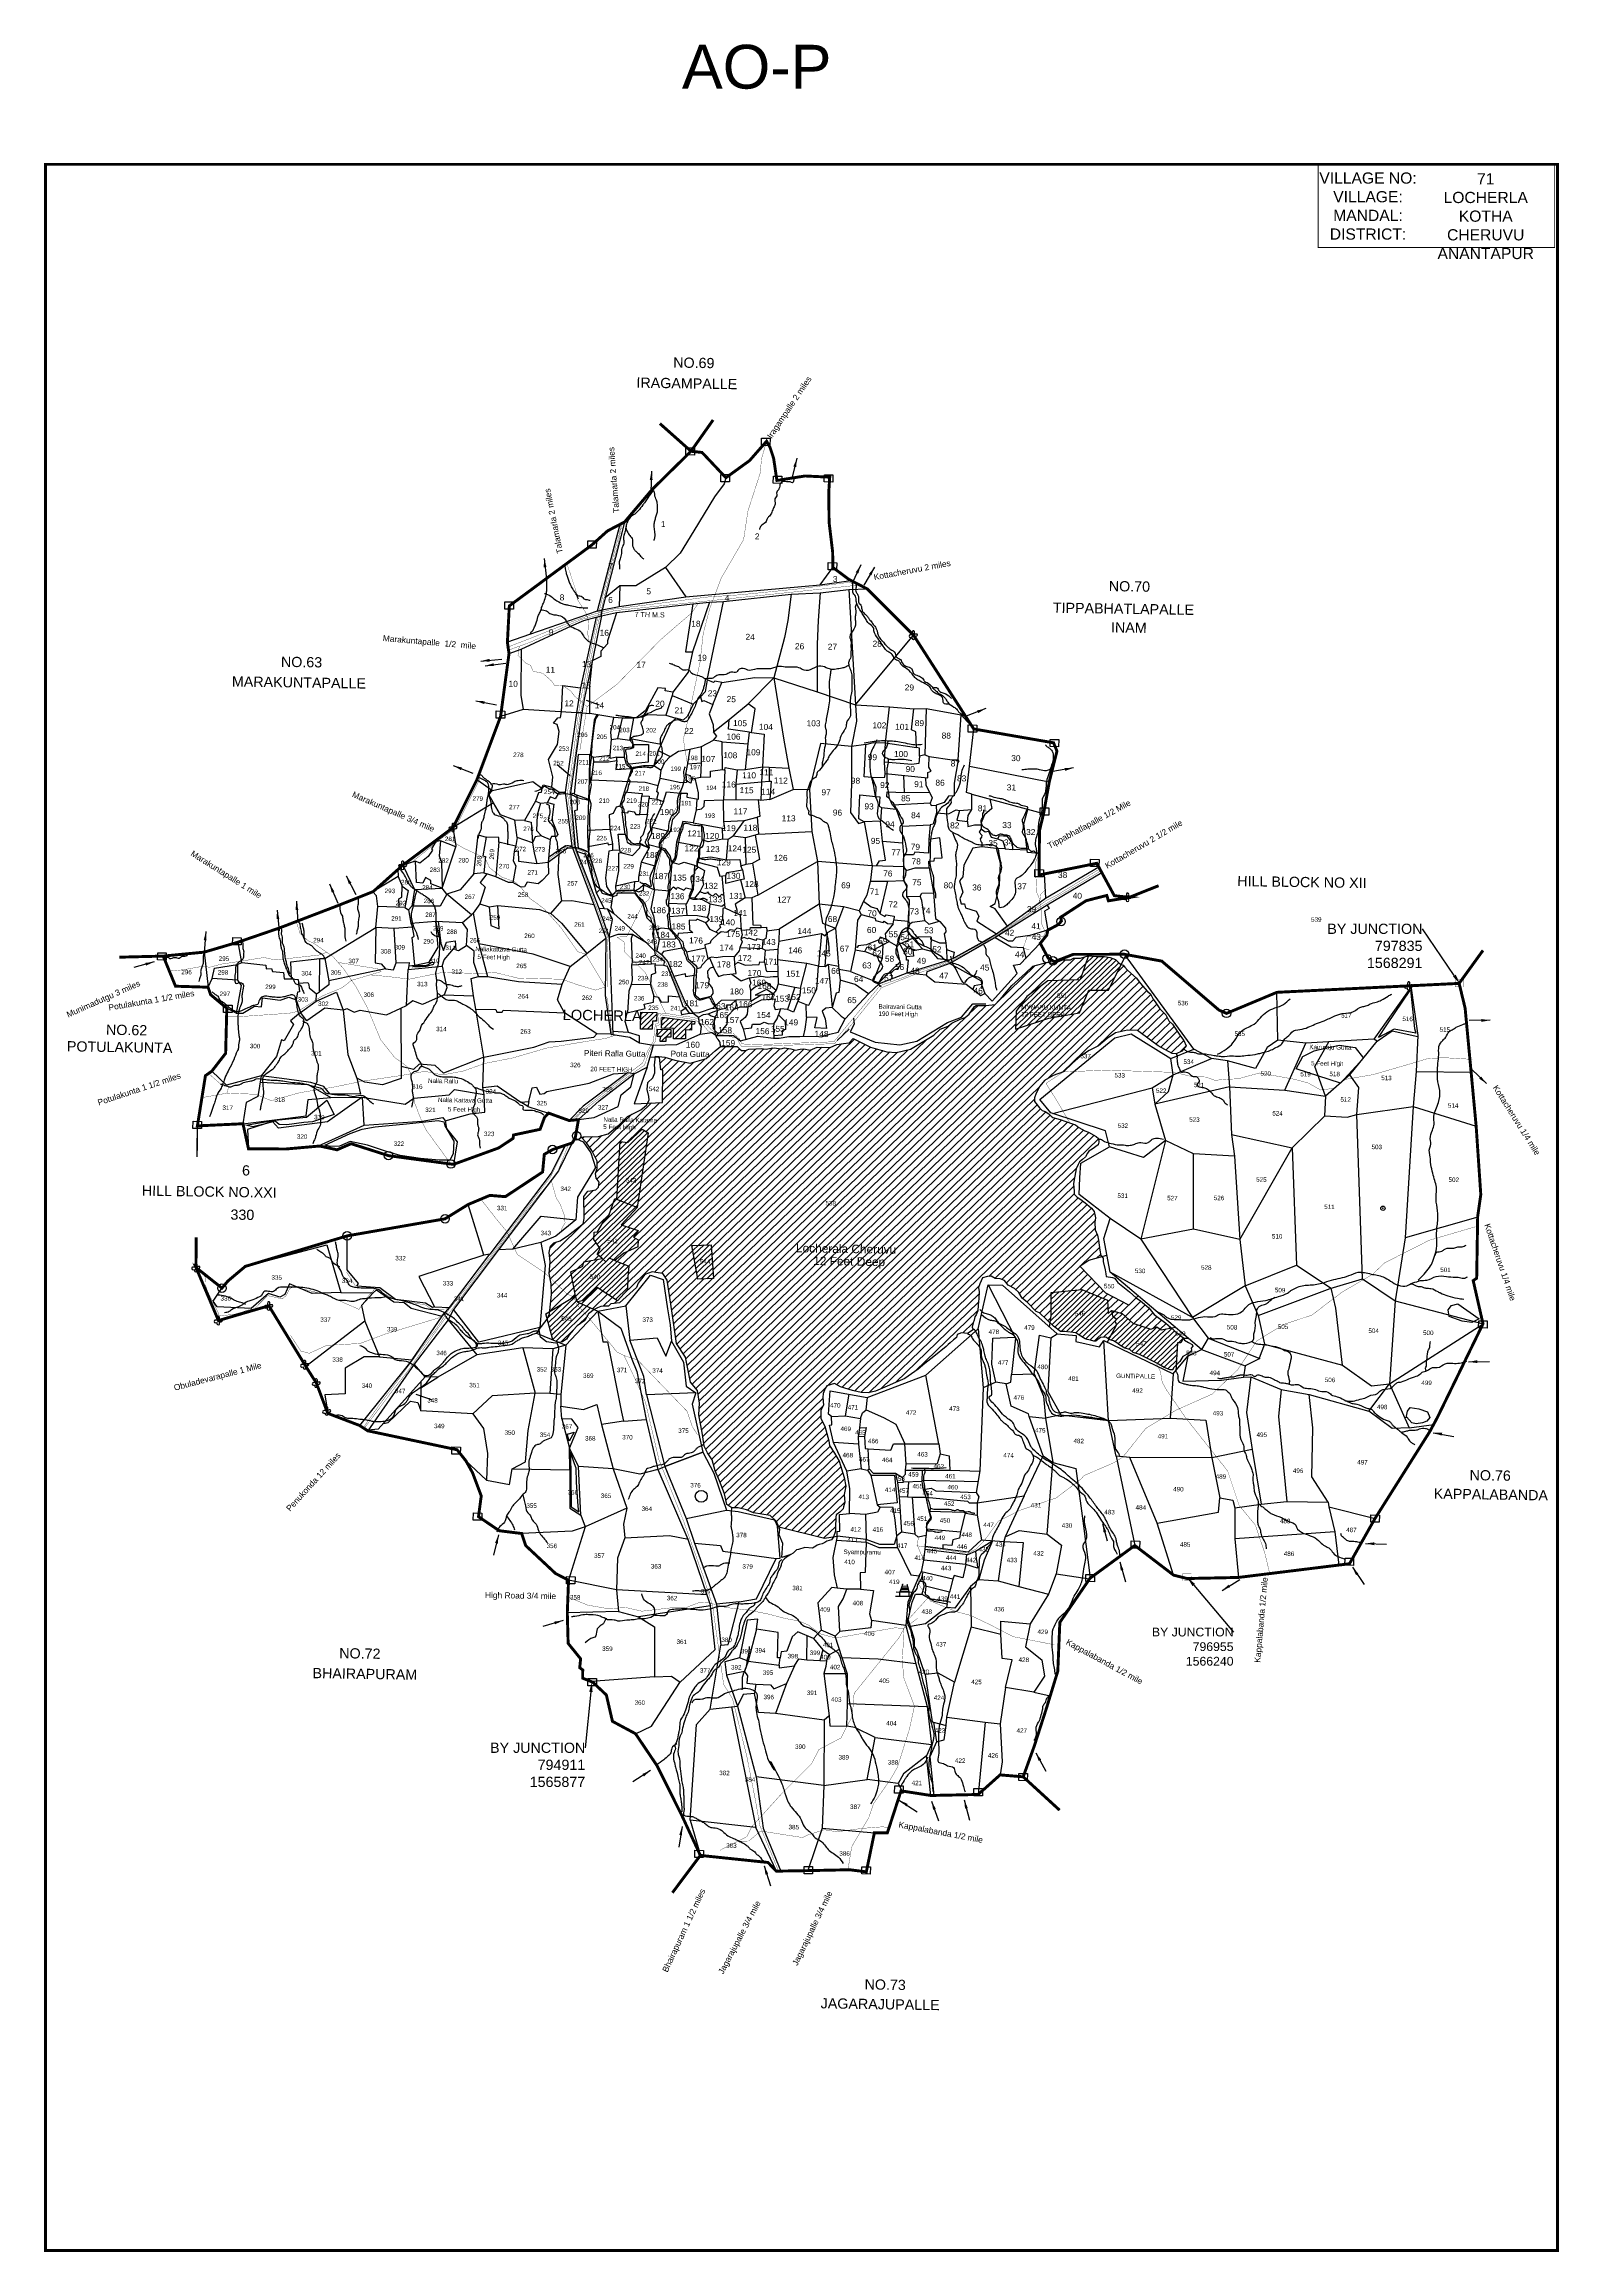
# Model space of a CAD drawing. Header units: feet. Extents: x 793020 to 798207, y 1563925 to 1571484.
import ezdxf
from ezdxf import colors
from ezdxf.entities.mleader import LeaderData, LeaderLine
from ezdxf.enums import TextEntityAlignment as Align
from ezdxf.math import Vec2, Vec3

# ---------------------------------------------------------------- set-up
doc = ezdxf.new("R2010")
doc.units = ezdxf.units.FT
doc.header["$LTSCALE"] = 15
doc.header["$MEASUREMENT"] = 0
doc.header["$PDMODE"] = 32
doc.header["$PDSIZE"] = 15
doc.linetypes.add('HIDDEN2', pattern=[0.1875, 0.125, -0.0625])
for name, color, linetype in [('CRDS STONES', 7, 'Continuous'), ('HILL', 17, 'Continuous'), ('PLOT', 7, 'Continuous'), ('PLOT NO', 7, 'Continuous'), ('ROADS', 6, 'Continuous'), ('TANKS-STREAM', 4, 'Continuous'), ('TEXT', 1, 'Continuous'), ('text2', 7, 'Continuous'), ('VILLAGE STONES', 240, 'Continuous')]:
    doc.layers.add(name, color=color, linetype=linetype)
doc.layers.add('VILLAGE BOUNDRY', color=5, linetype='HIDDEN2', lineweight=100)
doc.styles.get("Standard").update_dxf_attribs({"font": 'arial.ttf'})
doc.linetypes.add('DOTS', pattern='A,1e-06,-3,["●",Standard,S=3,R=0,X=-1.25,Y=-1.25],-3', length=6.000001)
doc.dimstyles.get("Standard").update_dxf_attribs({"dimtxt": 0.18, "dimasz": 30, "dimexe": 0.18, "dimexo": 0.0625, "dimgap": 0.09, "dimtad": 0, "dimtih": 1, "dimtoh": 1, "dimdec": 4, "dimzin": 0, "dimdsep": 46, "dimtxsty": 'Standard', "dimcen": 0.09, "dimadec": 0, "dimazin": 0, "dimtfac": 1, "dimtdec": 4, "dimtofl": 0, "dimtmove": 0, "dimatfit": 3, "dimfxl": 1, "dimtolj": 1, "dimtzin": 0, "dimarcsym": 0})
pattern_1 = [(44.0964586, (-45432.974, -26759.16), (-8.919515075, 9.20536399), [])]

msp = doc.modelspace()

# ---------------------------------------------------------------- hatches: boundary and pattern name
at = {"layer": 'PLOT', "lineweight": -2}
h = msp.add_hatch(dxfattribs=at)
h.set_pattern_fill('ANSI31', color=256, scale=102.542549, angle=-0.90354)
h.set_pattern_definition(pattern_1)
h.paths.add_polyline_path([(795103, 1568139.1), (795117.1, 1568138.9), (795117.6, 1568168.5), (795063, 1568169.4), (795061.9, 1568111.9), (795102.6, 1568111.3)])
h = msp.add_hatch(dxfattribs=at)
h.set_pattern_fill('ANSI31', color=256, scale=102.542549, angle=-0.90354)
h.set_pattern_definition(pattern_1)
h.paths.add_polyline_path([(795120.4, 1568110.8), (795119.7, 1568086.4), (795130.3, 1568086.2), (795130, 1568068.9), (795149.2, 1568068.6), (795149.4, 1568084.3), (795165.9, 1568084), (795166.3, 1568110.1)])
h = msp.add_hatch(dxfattribs=at)
h.set_pattern_fill('ANSI31', color=256, scale=102.542549, angle=-0.90354)
h.set_pattern_definition(pattern_1)
h.paths.add_polyline_path([(795136.2, 1568152.2), (795134, 1568114.3), (795175.2, 1568113.7), (795174.6, 1568078.6), (795216.2, 1568078), (795216.7, 1568108.8), (795236.5, 1568108.5), (795236.8, 1568128.3), (795247.6, 1568128.1), (795247.8, 1568138.1)])
at = {"layer": 'TANKS-STREAM', "lineweight": -2}
h = msp.add_hatch(dxfattribs=at)
h.set_pattern_fill('ANSI31,_O', color=256, scale=153.813824, angle=-0.90354)
h.set_pattern_definition([(44.0964586, (-45432.974, -26759.16), (-13.37927261, 13.808046), [])])
h.paths.add_polyline_path([(795643, 1568038.9), (795621.6, 1568044.3), (795609.2, 1568043.3), (795592.8, 1568039.6), (795577, 1568044.3), (795555.6, 1568047.5), (795543.2, 1568044.5), (795519.7, 1568048), (795509.2, 1568046), (795492.9, 1568042.9), (795475.2, 1568044.8), (795458.6, 1568044), (795433.3, 1568042.8), (795421.6, 1568038.6), (795407.6, 1568037.8), (795401.9, 1568043.1), (795392.7, 1568051.7), (795382.2, 1568051.8), (795335.9, 1568052.5), (795317.8, 1568036.7), (795288.6, 1568011.1), (795232, 1567995.2), (795179.5, 1568005.1), (795145, 1568015), (795113.7, 1568018.7), (795113.3, 1568015), (795127.5, 1568014.6), (795131.6, 1567972.4), (795138.3, 1567971), (795137.2, 1567860.1), (795086.6, 1567858.1), (795082.7, 1567850.6), (795062.8, 1567835.6), (795017.1, 1567812.6), (794988.8, 1567783.5), (794951.9, 1567752.4), (794918.8, 1567744.2), (794866, 1567742.3), (794859.1, 1567742), (794876.9, 1567722.4), (794895.3, 1567695.5), (794913.3, 1567659.6), (794913.3, 1567634.5), (794908.1, 1567616.7), (794910.2, 1567600.7), (794920.5, 1567587.8), (794918, 1567570.1), (794909, 1567560.7), (794891.3, 1567557.9), (794882.2, 1567556.5), (794868.3, 1567538.7), (794869.6, 1567463.1), (794865.5, 1567445.2), (794827.4, 1567414.9), (794815.4, 1567406.4), (794787.1, 1567386.2), (794765.1, 1567380.2), (794754.1, 1567368.3), (794749.6, 1567346.6), (794753.1, 1567315), (794748.8, 1567274.2), (794756.4, 1567239.5), (794757.1, 1567202.3), (794751, 1567144.2), (794839.8, 1567198.3), (794823.1, 1567280.1), (794864.1, 1567299.5), (794868, 1567314.1), (794930.9, 1567326.2), (794913.3, 1567341.4), (794924.5, 1567359.9), (794902.6, 1567391.3), (794904, 1567416.5), (794914.7, 1567417.5), (794934.4, 1567450.4), (794954, 1567473.1), (794973.9, 1567531), (794980.8, 1567528.6), (794992.5, 1567727), (795018.2, 1567723.7), (795067.5, 1567768.8), (795088.2, 1567756.6), (795050.4, 1567501.1), (794996.4, 1567441.8), (795054.1, 1567422), (795038.3, 1567398.6), (795053.8, 1567390.5), (795052.7, 1567366.2), (795004.8, 1567344.7), (794974.7, 1567319.3), (795022.4, 1567299.5), (795018.9, 1567263.5), (795017.3, 1567219.1), (794983.8, 1567180.7), (794914.2, 1567226.2), (794864.3, 1567181.3), (794844.9, 1567178.1), (794903.7, 1567151), (794915.2, 1567157.1), (794925.8, 1567161.5), (794937.9, 1567163.3), (794952.5, 1567162.5), (794960.1, 1567170.7), (794990.5, 1567174.5), (795048, 1567226.6), (795053.8, 1567241.6), (795061.4, 1567250.4), (795070.6, 1567262.1), (795076.7, 1567270.9), (795089, 1567275.7), (795101.6, 1567280.7), (795115.1, 1567278.5), (795138.5, 1567274.6), (795153.2, 1567252.2), (795168.9, 1567147.3), (795185.2, 1567034.6), (795216.1, 1566988.3), (795233.8, 1566902.9), (795257.2, 1566874.2), (795264.5, 1566830.7), (795261.6, 1566791.2), (795274.7, 1566723.2), (795280.6, 1566683), (795291.9, 1566660.2), (795307.5, 1566636.9), (795318.4, 1566599.3), (795333.2, 1566565.2), (795349.6, 1566520.3), (795357.5, 1566483.6), (795374.4, 1566472.3), (795396.2, 1566472.8), (795425.7, 1566465.1), (795449, 1566455.6), (795505.8, 1566446.4), (795528.1, 1566425.3), (795535.2, 1566407.2), (795692.5, 1566368.4), (795722.8, 1566373), (795730.3, 1566392.1), (795730.5, 1566404.9), (795731, 1566440.9), (795732.2, 1566448), (795744.6, 1566457.3), (795755.7, 1566469.4), (795757.7, 1566476.2), (795761.5, 1566492), (795760.6, 1566503.1), (795759.5, 1566518.1), (795765.4, 1566546.6), (795759.8, 1566576.7), (795742.7, 1566632.3), (795727, 1566659), (795709.7, 1566686.3), (795707.1, 1566701.2), (795693.3, 1566751.7), (795679.5, 1566777.9), (795679.2, 1566807), (795688.9, 1566824.2), (795687, 1566850.6), (795687.5, 1566864.3), (795694.3, 1566880.9), (795700.7, 1566889.5), (795726.9, 1566898.5), (795747.1, 1566887.1), (795788.3, 1566873.9), (795817.3, 1566867.1), (795842, 1566865.9), (795866.7, 1566872.1), (795907.2, 1566889.3), (795934.9, 1566900.9), (795967.6, 1566914.6), (796012.6, 1566946.8), (796036.4, 1566966.6), (796066.7, 1566990.8), (796109.2, 1567024.9), (796116.3, 1567031.5), (796122.2, 1567037.4), (796133.7, 1567047.4), (796144.2, 1567055.7), (796147.1, 1567065.4), (796161.3, 1567071.7), (796182.2, 1567069.2), (796201.8, 1567082.2), (796198.1, 1567091.5), (796201.5, 1567106.2), (796204.7, 1567114.8), (796207.7, 1567126.2), (796211.2, 1567132.8), (796217.7, 1567147.1), (796218.9, 1567166.1), (796220.5, 1567189.5), (796222.1, 1567212.4), (796219.6, 1567227.3), (796224.6, 1567239.2), (796233.9, 1567259.4), (796250.5, 1567264.8), (796263, 1567265.3), (796277.2, 1567257.4), (796294.3, 1567256.9), (796309.3, 1567250.3), (796321.3, 1567234.3), (796343.1, 1567223.8), (796357.9, 1567209.8), (796369.1, 1567190.5), (796387.5, 1567175.9), (796416.8, 1567144.7), (796428.2, 1567139.5), (796465.1, 1567104.8), (796468.8, 1567130.9), (796469.1, 1567209.5), (796573.5, 1567220.4), (796661.4, 1567183), (796663.3, 1567138.1), (796675.5, 1567147.7), (796711.7, 1567137.2), (796748.5, 1567104.5), (796810, 1567084.1), (796830.8, 1567092.4), (796845, 1567082.3), (796880.4, 1567088.3), (796876.9, 1567091.4), (796860.9, 1567104.5), (796821.6, 1567134.3), (796802.7, 1567157.5), (796774.9, 1567181), (796759.7, 1567191.8), (796734.2, 1567166), (796655.5, 1567206.9), (796566.3, 1567299.6), (796597.6, 1567320), (796642.4, 1567332.3), (796639.2, 1567336.8), (796634.9, 1567354.5), (796630.5, 1567389.3), (796627.7, 1567406.4), (796618.8, 1567423.9), (796618.5, 1567450.6), (796620.1, 1567464.8), (796615.3, 1567486.7), (796606.6, 1567498.4), (796590.4, 1567511.7), (796570, 1567528.3), (796557.4, 1567536.6), (796547.7, 1567546.3), (796547, 1567556.7), (796545.5, 1567581.3), (796546.9, 1567596.3), (796550, 1567607.5), (796553.8, 1567632.6), (796561.6, 1567648.4), (796565.1, 1567656.9), (796576.4, 1567665.6), (796585.9, 1567674.5), (796592.8, 1567686.7), (796597.3, 1567693.4), (796609.2, 1567700.4), (796629.5, 1567715.3), (796632.4, 1567724.2), (796630.4, 1567736.5), (796623, 1567743.4), (796597, 1567759.2), (796583.5, 1567763.5), (796573.4, 1567769.4), (796563.7, 1567774.8), (796552.1, 1567784.1), (796537.7, 1567788.9), (796499.9, 1567801.6), (796473.9, 1567808.9), (796469.1, 1567813.2), (796461, 1567821.2), (796447.5, 1567829.6), (796438.2, 1567833.1), (796428.5, 1567841.9), (796411.5, 1567864), (796411.2, 1567876.7), (796417.3, 1567892.6), (796429.9, 1567916.3), (796446.1, 1567935.1), (796475.6, 1567952.9), (796510.8, 1567965), (796541.7, 1567994.5), (796568.6, 1568019.3), (796599.1, 1568038.4), (796630.3, 1568054.4), (796660.7, 1568079.9), (796689.1, 1568098.8), (796729.6, 1568107.8), (796764.7, 1568106.6), (796808.8, 1568073.6), (796835, 1568054.1), (796883.1, 1568028.6), (796896.9, 1568027), (796915.6, 1568035.8), (796931.3, 1568054.1), (796922.7, 1568072.5), (796912.1, 1568087.6), (796883.8, 1568128.8), (796871.1, 1568140.4), (796860.8, 1568160.5), (796841.2, 1568181.4), (796827.3, 1568201.2), (796818.3, 1568214.1), (796808.9, 1568232.5), (796798.5, 1568240.3), (796773.8, 1568269.3), (796761, 1568285.6), (796750.6, 1568294.9), (796730.1, 1568313.3), (796721.4, 1568323.8), (796715.5, 1568330.2), (796709.2, 1568333.3), (796664.7, 1568244.4), (796597.5, 1568244.8), (796566, 1568167), (796460.5, 1568148.5), (796346.5, 1568111.1), (796348.6, 1568172.8), (796385.7, 1568223.2), (796457.2, 1568277.3), (796568.4, 1568280.3), (796595.4, 1568362.7), (796569.4, 1568354.8), (796545.5, 1568354.2), (796535.3, 1568349.2), (796508, 1568348.5), (796476.5, 1568336.2), (796457.3, 1568340.5), (796439.9, 1568335.8), (796405.7, 1568326.6), (796380.4, 1568303.5), (796334, 1568261), (796303, 1568223.9), (796277.3, 1568196.2), (796245.4, 1568192.4), (796212.1, 1568192.7), (796205.6, 1568189.2), (796188, 1568162.6), (796174.2, 1568150.8), (796156.7, 1568145.6), (796128.5, 1568132.1), (796116.4, 1568122), (796088.7, 1568111.1), (796067.3, 1568091), (795986.5, 1568042.4), (795938.6, 1568031.6), (795905.5, 1568034.2), (795850.3, 1568049.9), (795815.1, 1568067), (795790.9, 1568079.5), (795776.6, 1568064.6), (795757.7, 1568061.8), (795734.5, 1568058.3), (795711.7, 1568048.9), (795667.1, 1568049.8)])
h.paths.add_polyline_path([(795304.6, 1567373.3), (795312, 1567257.5), (795259, 1567255.2), (795238.3, 1567371.1)], flags=16)
h = msp.add_hatch(dxfattribs=at)
h.set_pattern_fill('ANSI31', color=256, scale=102.542549, angle=-0.90354)
h.set_pattern_definition(pattern_1)
h.paths.add_polyline_path([(796664.7, 1568244.4), (796709.2, 1568333.3), (796706.6, 1568334.5), (796698, 1568340.7), (796688.6, 1568349.7), (796671.1, 1568356.7), (796651.5, 1568359.9), (796622.8, 1568360.2), (796595.4, 1568362.7), (796568.4, 1568280.3), (796457.2, 1568277.3), (796385.7, 1568223.2), (796348.6, 1568172.8), (796346.5, 1568111.1), (796460.5, 1568148.5), (796566, 1568167), (796597.5, 1568244.8)])
h = msp.add_hatch(dxfattribs=at)
h.set_pattern_fill('ANSI31', color=256, scale=102.542549, angle=-0.90354)
h.set_pattern_definition(pattern_1)
h.paths.add_polyline_path([(795088.2, 1567756.6), (795067.5, 1567768.8), (795018.2, 1567723.7), (794992.5, 1567727), (794980.8, 1567528.6), (795050.4, 1567501.1)])
h = msp.add_hatch(dxfattribs=at)
h.set_pattern_fill('ANSI31', color=256, scale=102.542549, angle=-0.90354)
h.set_pattern_definition(pattern_1)
h.paths.add_polyline_path([(794954, 1567473.1), (794934.4, 1567450.4), (794914.7, 1567417.5), (794904, 1567416.5), (794902.6, 1567391.3), (794924.5, 1567359.9), (794913.3, 1567341.4), (794930.9, 1567326.2), (794943.4, 1567314.5), (794955, 1567327.3), (794974.7, 1567319.3), (795004.8, 1567344.7), (795052.7, 1567366.2), (795053.8, 1567390.5), (795038.3, 1567398.6), (795054.1, 1567422), (794996.4, 1567441.8), (795050.4, 1567501.1), (794980.8, 1567528.6), (794973.9, 1567531)])
h = msp.add_hatch(dxfattribs=at)
h.set_pattern_fill('ANSI31', color=256, scale=102.542549, angle=-0.90354)
h.set_pattern_definition(pattern_1)
h.paths.add_polyline_path([(795304.6, 1567373.3), (795238.3, 1567371.1), (795259, 1567255.2), (795312, 1567257.5)])
h = msp.add_hatch(dxfattribs=at)
h.set_pattern_fill('ANSI31', color=256, scale=102.542549, angle=-0.90354)
h.set_pattern_definition(pattern_1)
h.paths.add_polyline_path([(794943.4, 1567314.5), (794930.9, 1567326.2), (794868, 1567314.1), (794864.1, 1567299.5), (794823.1, 1567280.1), (794839.8, 1567198.3), (794844.9, 1567178.1), (794864.3, 1567181.3), (794914.2, 1567226.2), (794983.8, 1567180.7), (795017.3, 1567219.1), (795018.9, 1567263.5), (795022.4, 1567299.5), (794974.7, 1567319.3), (794955, 1567327.3)])
h = msp.add_hatch(dxfattribs=at)
h.set_pattern_fill('ANSI31', color=256, scale=102.542549, angle=-0.90354)
h.set_pattern_definition(pattern_1)
h.paths.add_polyline_path([(794845.4, 1567095.8), (794857, 1567103.4), (794871.2, 1567113.4), (794884.2, 1567136.7), (794903.7, 1567151), (794844.9, 1567178.1), (794839.8, 1567198.3), (794751, 1567144.2), (794750.2, 1567136.9), (794742.8, 1567118), (794762.2, 1567047.4), (794783.3, 1567038.6), (794794.8, 1567040.9), (794808.7, 1567049.5), (794817.6, 1567065.1), (794831.4, 1567080.6)])
h = msp.add_hatch(dxfattribs=at)
h.set_pattern_fill('ANSI31', color=256, scale=102.542549, angle=-0.90354)
h.set_pattern_definition(pattern_1)
h.paths.add_polyline_path([(796564.4, 1567064), (796584.5, 1567050.9), (796591.8, 1567048.6), (796602.9, 1567046.4), (796614.8, 1567042.6), (796621.7, 1567042.9), (796628.3, 1567048.8), (796637.6, 1567055.1), (796656, 1567057), (796666.2, 1567049.6), (796692.8, 1567098.5), (796687.9, 1567110.9), (796691.1, 1567119.8), (796679, 1567130.1), (796675.5, 1567147.7), (796663.3, 1567138.1), (796661.4, 1567183), (796573.5, 1567220.4), (796469.1, 1567209.5), (796468.8, 1567130.9), (796465.1, 1567104.8), (796476.4, 1567094.2), (796500.1, 1567076.4), (796515.3, 1567075.6), (796552.5, 1567071.7)])
h = msp.add_hatch(dxfattribs=at)
h.set_pattern_fill('ANSI31', color=256, scale=102.542549, angle=-0.90354)
h.set_pattern_definition(pattern_1)
h.paths.add_polyline_path([(796737.6, 1567014.6), (796749, 1567004.5), (796770.9, 1566997.4), (796828, 1566968.6), (796836, 1566964.4), (796855.7, 1566953.2), (796876.4, 1566944.4), (796885.3, 1566944.6), (796887.2, 1566951.8), (796897.1, 1566961.2), (796901, 1567037.3), (796912.2, 1567037.8), (796920.9, 1567052.6), (796919.1, 1567055.3), (796905.7, 1567066.8), (796891.9, 1567077.8), (796880.4, 1567088.3), (796845, 1567082.3), (796830.8, 1567092.4), (796810, 1567084.1), (796748.5, 1567104.5), (796711.7, 1567137.2), (796675.5, 1567147.7), (796679, 1567130.1), (796691.1, 1567119.8), (796687.9, 1567110.9), (796692.8, 1567098.5), (796666.2, 1567049.6), (796669.9, 1567047), (796682.2, 1567044.7), (796693.7, 1567037.8), (796703.7, 1567028.8), (796721, 1567019.3)])

# ---------------------------------------------------------------- linework, layer by layer
msp.add_circle((795270.2, 1566511.8, -2.1), 20.3)
at = {"layer": 'HILL', "lineweight": -2, "elevation": -2.1}
for points in [[(795791.5, 1568149.5), (795794.3, 1568128.6), (795780.3, 1568101.7), (795865.6, 1568066.6), (795949.9, 1568058.2), (796008.1, 1568070.7), (796114.1, 1568134.7), (796161, 1568152.4), (796199.9, 1568198.2), (796244.6, 1568197.8)], [(797617.8, 1568126.5), (797699.5, 1568245.9), (797712.9, 1568113.3), (797717.6, 1568097.9), (797643, 1568111), (797590, 1568083.1), (797617.8, 1568126.5)], [(797308, 1567975.5), (797331, 1568017.9), (797369, 1568037.7), (797407.5, 1568046.3), (797455.6, 1568056.9), (797509.3, 1568048.2), (797538.5, 1568012.6), (797459.2, 1567926.6), (797308, 1567975.5)], [(793710.6, 1567782.9), (793763.7, 1567791.8), (793810.4, 1567799.5), (793881.9, 1567806.1), (793917.9, 1567809.5), (793987.3, 1567867.8), (794012.7, 1567819.1), (793939.2, 1567793.9), (793909.3, 1567791.8), (793850.9, 1567784.2), (793824.1, 1567785.3), (793811.4, 1567796.3), (793781.3, 1567788.6), (793734.2, 1567776.6), (793710.6, 1567782.9)], [(793981.5, 1567714.4), (794068.2, 1567754.5), (794109, 1567769), (794153.5, 1567777.1), (794260.5, 1567787.7), (794368.9, 1567798.3), (794388.1, 1567793.6), (794392.2, 1567779.8), (794422.8, 1567727.7), (794421.1, 1567684.8), (794409.1, 1567662.4), (794372.6, 1567662.9), (794308.6, 1567668.6), (794238.5, 1567679.3), (794188.6, 1567693.7), (794126.7, 1567713.8), (794067.2, 1567726.3), (794031.3, 1567710.8), (794000.5, 1567709.8), (793981.5, 1567714.4)], [(797934.2, 1567119.9), (797908.9, 1567106.9), (797876.2, 1567111.1), (797832, 1567127.1), (797827.9, 1567149.8), (797839.9, 1567165.4), (797861.8, 1567170.7), (797934.2, 1567119.9)], [(797684.8, 1566780.7), (797688.6, 1566803.2), (797698.6, 1566815.4), (797727.5, 1566811.5), (797757.1, 1566801.5), (797764.9, 1566781.8), (797754.9, 1566768.9), (797740.6, 1566763.9), (797718.6, 1566760.2), (797703.3, 1566763.9), (797685.3, 1566784.1)], [(794812.1, 1566724.8), (794835.1, 1566731.1), (794817.4, 1566701.1), (794811.4, 1566725.2)], [(794822.4, 1566663.8), (794825.2, 1566475.6), (794850.5, 1566458.7), (794848.6, 1566478), (794842.5, 1566560.2), (794841.5, 1566608), (794836.6, 1566622.6), (794822.4, 1566663.8)]]:
    msp.add_lwpolyline(points, dxfattribs=at)
at = {"layer": 'HILL', "lineweight": -2}
msp.add_lwpolyline([(795736.2, 1568072.3), (795776.8, 1568111.7)], dxfattribs=at)
at = {"layer": 'PLOT', "lineweight": -2}
for points in [[(795354.7, 1569999.6), (795348.9, 1569978.9), (795315.7, 1569934.7), (795245, 1569817.7), (795197.4, 1569741), (795148.3, 1569692.3), (795217.1, 1569591.6)], [(794991.2, 1569839.5), (794913.2, 1569543), (794930.4, 1569546.8)], [(795007.6, 1569848), (794930.4, 1569546.8), (794988.6, 1569558.9), (795217.1, 1569591.6), (795677.4, 1569633.1), (795782.5, 1569647.9)], [(795148.3, 1569692.3), (795046.1, 1569629.3), (794991.4, 1569630), (794941.1, 1569588.6)], [(795677.4, 1569633.1), (795721, 1569692.3)], [(794991.4, 1569630), (794988.6, 1569558.9)], [(795298.2, 1569573.5), (795346.6, 1569575.5), (795578.1, 1569600.7), (795677.8, 1569605.2), (795775.3, 1569617.1), (795838.3, 1569619.1)], [(795775.3, 1569617.1), (795798.1, 1569221.8), (795997, 1569460.8)], [(794913.2, 1569543), (794681.5, 1569463.1), (794606.3, 1569436.5)], [(794928.4, 1569526.7), (794979.5, 1569537.6), (795241.4, 1569567.8), (795298.2, 1569573.5), (795240.7, 1569403.3), (795225, 1569334.2), (795172.8, 1569265.7), (795146.6, 1569269.6), (795147.3, 1569277.7), (795121.3, 1569280.2), (795078.8, 1569202.1), (795050, 1569178.2), (795039.4, 1569176.3), (795000.7, 1569175.9), (794971.2, 1569178.2), (794888.6, 1569192.4)], [(794909.9, 1569522), (794928.4, 1569526.7), (794930.4, 1569546.8)], [(795241.4, 1569567.8), (795216.4, 1569403.1), (795240.7, 1569403.3)], [(795290.1, 1569307.3), (795346.6, 1569575.5)], [(795578.1, 1569600.7), (795566.3, 1569511.1), (795555.8, 1569452.1), (795518.6, 1569314.9)], [(795677.8, 1569605.2), (795671, 1569510.6), (795667.3, 1569429.5), (795667.6, 1569265.9)], [(794611.8, 1569397.2), (794653.7, 1569412.5), (794825.7, 1569491.9), (794867.5, 1569510.4), (794909.9, 1569522), (794856.4, 1569280.5), (794842.9, 1569195), (794659.7, 1569206.4), (794582.9, 1569181.9)], [(794928.4, 1569526.7), (794898, 1569375.4), (794870.1, 1569246.1), (794861.4, 1569194.1), (794842.9, 1569195)], [(794653.7, 1569412.5), (794651.8, 1569254.8), (794659.7, 1569206.4)], [(794861.4, 1569194.1), (794888.6, 1569192.4), (794888.2, 1569287.4), (794898, 1569375.4)], [(795050, 1569178.2), (795069.4, 1569180.5), (795087.1, 1569188.9), (795149, 1569186.3), (795182.8, 1569176.6), (795163.3, 1569156.2), (795132.5, 1569087.4), (795122.6, 1569065.1), (795163.5, 1569044.9), (795191.7, 1569063.7), (795231.5, 1569070.5), (795271.3, 1569079.4), (795311.9, 1569100.7), (795323.1, 1569115.1), (795312, 1569129.1), (795366.2, 1569171.4), (795431.3, 1569225.9), (795518.6, 1569314.9), (795667.6, 1569265.9), (795798.1, 1569221.8), (795914.9, 1569215.4), (795998.1, 1569208), (796040.8, 1569209.9), (796159.8, 1569187.3), (796203.3, 1569139.3)], [(795340.6, 1569298.2), (795454.1, 1569316.1), (795518.6, 1569314.9)], [(795518.6, 1569314.9), (795551.9, 1569107.7), (795570.5, 1569005.3), (795585.5, 1568932.2), (795640.5, 1568933.3), (795649, 1568787.8), (795667.9, 1568685.1), (795673.8, 1568539.3), (795685.4, 1568474.8), (795729.5, 1568457.4), (795740.8, 1568327.1), (795745.6, 1568278.9), (795741.9, 1568236.8), (795732.8, 1568234.4), (795718.4, 1568185.7), (795749, 1568155.8), (795762.7, 1568147)], [(794791.5, 1569198.2), (794796.5, 1569288.2), (794856.4, 1569280.5)], [(795172.8, 1569265.7), (795170.6, 1569253.6), (795149, 1569186.3)], [(795170.6, 1569253.6), (795242.9, 1569224.6), (795222.6, 1569182.6), (795208.8, 1569169.5), (795182.8, 1569176.6)], [(795242.9, 1569224.6), (795267.9, 1569248.9), (795272.3, 1569233.9), (795278.5, 1569236.6), (795309.4, 1569223.6), (795340.6, 1569298.2), (795316.4, 1569302.7), (795312.1, 1569298.3), (795290.1, 1569307.3), (795283.2, 1569266.3), (795267.9, 1569248.9)], [(794502, 1568965.9), (794555.4, 1568929), (794693.7, 1568959.7), (794724.4, 1568936.5), (794728.9, 1568948.3), (794758.2, 1568939.7), (794762.2, 1568975.5), (794747.4, 1569034.9), (794777.6, 1569086.6), (794783.1, 1569130.8), (794776.4, 1569154.7), (794764.5, 1569159), (794778.8, 1569178), (794787.6, 1569178.8), (794791.5, 1569198.2)], [(794842.9, 1569195), (794804.6, 1568923.3), (794826.6, 1568738.4), (794902.4, 1568538.1), (794943.2, 1568424.3), (794941.6, 1568226.4), (794960, 1568093.8), (795025.3, 1568083.9), (795059, 1568064), (795106.7, 1568056.7)], [(794912.5, 1569188.3), (794902.9, 1569169), (794889.3, 1569050.3), (794849.1, 1569052.3), (794834.4, 1568917.4), (794821.7, 1568919.3)], [(794861.4, 1569194.1), (794837.3, 1569023.1), (794821.9, 1568920.3), (794838.3, 1568733.5), (794919.5, 1568525.8), (794955.1, 1568425.4), (794964.1, 1568187.6), (794967.7, 1568092.7)], [(794900.2, 1569042.6), (794958.6, 1569049.8), (794962.6, 1569103.4), (794960.3, 1569128.6), (794971.2, 1569178.2)], [(794962.6, 1569103.4), (794984.1, 1569106.5), (795000.7, 1569175.9)], [(794984.1, 1569106.5), (795025.9, 1569100.6), (795039.4, 1569176.3)], [(795309.4, 1569223.6), (795297.8, 1569191.5), (795310.5, 1569154), (795312, 1569129.1)], [(795341.9, 1569094.7), (795430.5, 1569088.8), (795435.6, 1569127.8), (795363.1, 1569138.7), (795366.2, 1569171.4)], [(795435.6, 1569127.8), (795442.1, 1569127.6), (795455.4, 1569207.9), (795431.3, 1569225.9)], [(795798.1, 1569221.8), (795802.4, 1569165.6), (795785.1, 1569079.4), (795678.1, 1569089.5), (795640.5, 1568933.3)], [(795833.6, 1569086.2), (795860.2, 1569093), (795901.3, 1569092.4), (795914.9, 1569215.4)], [(795901.3, 1569092.4), (796007.1, 1569076.1), (796005.1, 1569129.9), (795990.1, 1569136.4), (795998.1, 1569208)], [(796040.8, 1569209.9), (796036.2, 1569050.7), (796017.1, 1569045.9), (796017.1, 1569073.6), (796007.1, 1569076.1)], [(796036.2, 1569050.7), (796050.4, 1569045.2), (796129.8, 1569033.5), (796149.8, 1569033.8), (796159.8, 1569187.3)], [(794980.8, 1569043.2), (795007.2, 1569042.2), (795006.4, 1569075.4), (795036.3, 1569078), (795036.2, 1569085.9), (795089.5, 1569086), (795088.5, 1569025.4), (795013.7, 1569017.4), (795007.2, 1569042.2)], [(795038.7, 1569085.9), (795035.2, 1569099.3), (795025.9, 1569100.6)], [(795027, 1569106.7), (795132.5, 1569087.4)], [(795268.7, 1568974.1), (795302.4, 1568974.9), (795302.1, 1568995.1), (795342.4, 1569000.3), (795341.9, 1569094.7), (795311.9, 1569100.7)], [(795342.4, 1569000.3), (795350.8, 1568998.5), (795352.2, 1569007.7), (795392.8, 1568999.1), (795421.3, 1569000.2), (795430.5, 1569088.8)], [(795442.1, 1569127.6), (795485.5, 1569121), (795480.4, 1569010.2), (795570.5, 1569005.3)], [(795828, 1568821), (795810.1, 1568831.2), (795813.3, 1568914.2), (795868.3, 1568908.4), (795868.8, 1568939.5), (795855.7, 1568972.7), (795828.5, 1568975), (795833.6, 1569086.2), (795785.1, 1569079.4)], [(796017.1, 1569045.9), (796015.9, 1569020.8), (795991.3, 1569017.9), (795938, 1569022.6), (795898.3, 1569026), (795901.3, 1569092.4)], [(796149.8, 1569033.8), (796136.9, 1568954), (796136, 1568910), (796116.7, 1568909.2), (796102, 1568888), (796075, 1568878.1), (796075.6, 1568851.8), (796117.4, 1568848.5), (796142.9, 1568862.3), (796154.5, 1568859.7), (796196.9, 1568863.4), (796196.8, 1568916.4), (796179.1, 1568921.2), (796189.4, 1569012.4), (796203.3, 1569139.3)], [(794885.5, 1568897.8), (794887, 1568963.7), (794889, 1569050.3)], [(794889.3, 1569050.3), (794900.2, 1569042.6), (794900.6, 1569026.3), (794893.3, 1568965.1), (794886.8, 1568953.9)], [(794893.3, 1568965.1), (795078.2, 1568956.7), (795122.7, 1568945.2), (795129, 1568969.4), (795133.1, 1568997.9), (795145.6, 1569025.3), (795163.5, 1569044.9)], [(794900.6, 1569026.3), (794952.6, 1569026.2), (794980.8, 1569031.1), (794980.8, 1569043.2), (794958.4, 1569038.5), (794958.6, 1569049.8)], [(794980.8, 1569031.1), (794977.9, 1569000.1), (795031.8, 1569003.6), (795038.6, 1569009), (795072.5, 1569014.5), (795107.6, 1569014.2), (795133.1, 1568997.9)], [(795013.7, 1569017.4), (795031.8, 1569003.6)], [(795122.6, 1569065.1), (795107.6, 1569014.2)], [(795118, 1568899.5), (795141.4, 1568890.9), (795150.6, 1568923.9), (795200.8, 1568919.8), (795221.5, 1568919.5), (795220.8, 1568905.6), (795260.8, 1568898.7), (795260.3, 1568920.2), (795249.7, 1568970.6), (795268.7, 1568974.1), (795271.1, 1569023.5), (795271.3, 1569079.4)], [(795222.7, 1569019.9), (795216, 1568984.9), (795220.1, 1568956.5), (795199.8, 1568954.7), (795157.6, 1568963.7), (795129.1, 1568969.8)], [(795231.5, 1569070.5), (795222.7, 1569019.9), (795271.1, 1569023.5)], [(795421.3, 1569000.2), (795480.4, 1569010.2)], [(795480.4, 1569010.2), (795476.4, 1568957.8), (795474.2, 1568894.5)], [(795502.8, 1569008.9), (795502.5, 1568960.2), (795509.5, 1568960.3), (795505.5, 1568897.3), (795585.5, 1568932.2)], [(795785.1, 1569079.4), (795784.4, 1568952.6), (795781.1, 1568853.7), (795808.9, 1568815.2), (795828, 1568821), (795855.7, 1568670.8), (795667.9, 1568685.1)], [(795855.7, 1568972.7), (795899.3, 1568974), (795900.2, 1568986.7), (795898.3, 1569026)], [(795900.2, 1568986.7), (796046, 1568971.5), (796046.2, 1568989.8), (796057.2, 1568995), (796049.6, 1569008.9), (796050.4, 1569045.2)], [(796189.4, 1569012.4), (796462.2, 1568958.6)], [(794724.4, 1568936.5), (794721.8, 1568921.6), (794712.9, 1568921), (794702.9, 1568892.6), (794665.1, 1568826), (794632, 1568826.5), (794582.3, 1568844.8), (794558.5, 1568886.8), (794542.2, 1568914.7), (794555.4, 1568929)], [(794758.2, 1568939.7), (794784.1, 1568922.7), (794804.6, 1568923.3)], [(795017.3, 1568959.5), (794991, 1568875.5), (794979.1, 1568871.3), (794968.5, 1568849.9), (794954.4, 1568845.4), (794956.9, 1568796.7), (794966.6, 1568746), (794966.2, 1568722.7), (794953.5, 1568720.7), (794942.6, 1568629.2), (794945.6, 1568600.3), (794967.3, 1568565.3), (794932.4, 1568575.9), (794923.6, 1568591), (794884.7, 1568717.7)], [(795006.2, 1568924), (795067.7, 1568918.2), (795066.8, 1568910.2), (795092.2, 1568908.7), (795091.5, 1568902), (795118, 1568899.5), (795124, 1568920.2), (795117.8, 1568923.6), (795122.7, 1568945.2)], [(795031.8, 1569003.6), (795017.3, 1568959.5)], [(795216, 1568984.9), (795232.6, 1568980.5), (795237.9, 1568969), (795249.7, 1568970.6)], [(795237.9, 1568969), (795234.7, 1568953.5), (795219.3, 1568962)], [(795350.8, 1568998.5), (795346.9, 1568896.4)], [(795392.8, 1568999.1), (795388.8, 1568950.8), (795388.1, 1568897.9)], [(795388.8, 1568950.8), (795476.4, 1568957.8), (795502.5, 1568960.2)], [(796053.8, 1568885.6), (795925.4, 1568878.3), (795915.4, 1568901.6), (795905.9, 1568906.8), (795907.2, 1568924.1), (795966.4, 1568922.2), (795964.1, 1568980.1)], [(796038.5, 1568972.3), (796039.8, 1568947), (796051.7, 1568923.2), (796061.4, 1568903.5), (796053.8, 1568885.6), (796057.6, 1568877.8), (796075, 1568878.2)], [(794558.5, 1568886.8), (794420.6, 1568802)], [(794702.9, 1568892.6), (794719.6, 1568884.9), (794743.4, 1568887.6)], [(794719.6, 1568884.9), (794708.6, 1568844.7), (794706.5, 1568791.2), (794722.8, 1568773.1), (794752.7, 1568760.3)], [(794784.1, 1568922.7), (794770.1, 1568900.5), (794752.4, 1568906.7), (794743.4, 1568887.6), (794765, 1568882.1), (794758.5, 1568828.5), (794779.2, 1568778.3), (794773.8, 1568771), (794756.9, 1568770.7), (794752.7, 1568760.3), (794746.2, 1568683.1), (794812.3, 1568732.5), (794829.1, 1568731.7)], [(794834.4, 1568917.4), (794844.6, 1568912.4), (794844.7, 1568860.7), (794836.3, 1568858.5), (794848.6, 1568731.6), (794838.3, 1568733.5)], [(794848.6, 1568731.6), (794884.7, 1568717.7), (794882.6, 1568737.2), (794881.7, 1568792.6), (794885.5, 1568897.8), (794844.6, 1568912.4)], [(794991, 1568875.5), (794998, 1568870.5), (794999.1, 1568854.4), (795019.1, 1568851.7), (795020.5, 1568858.9), (795040.9, 1568855.1), (795045.8, 1568846.6), (795059.9, 1568846.6), (795066.8, 1568910.2)], [(795059.9, 1568846.6), (795086.1, 1568847.8), (795091.5, 1568902)], [(795141.4, 1568890.9), (795101.4, 1568803.4), (795100.2, 1568780.8), (795086.7, 1568755.2), (795092.1, 1568732.5)], [(795089.4, 1568743.9), (795134.2, 1568732.4), (795132.1, 1568749.4), (795164.9, 1568788.1), (795173.4, 1568830.1), (795194.7, 1568854), (795200.8, 1568919.8)], [(795252.8, 1568862), (795242.5, 1568817.9), (795207.2, 1568823), (795185.6, 1568751.7), (795179.9, 1568698.4), (795169.5, 1568683.2), (795163.2, 1568705), (795147.2, 1568728), (795134.2, 1568732.4)], [(795242.5, 1568817.9), (795350.7, 1568799), (795347.8, 1568821.9), (795346.9, 1568896.4)], [(795255.2, 1568899.6), (795252.8, 1568862), (795271.5, 1568866), (795279.9, 1568874.8), (795280.9, 1568894.9), (795346.9, 1568896.4), (795389.2, 1568897.9), (795465.4, 1568896.8)], [(795505.5, 1568897.3), (795474.2, 1568894.5), (795465.4, 1568896.8), (795470.9, 1568839.7), (795461.4, 1568837), (795466.4, 1568778.8), (795649, 1568787.8)], [(795868.3, 1568908.4), (795882.3, 1568906.6), (795879.4, 1568875.3), (795887.7, 1568870.7), (795884.6, 1568823.5), (795828, 1568821)], [(795937.9, 1568864.2), (795958.3, 1568806.3), (795959.7, 1568749.3), (795962.6, 1568708.3), (795963.4, 1568667), (795855.7, 1568670.8)], [(795887.7, 1568870.7), (795937.9, 1568864.2), (795925.4, 1568878.3)], [(795966.4, 1568922.2), (796051.7, 1568923.2)], [(796154.5, 1568859.7), (796146, 1568826.6), (796182.4, 1568822.3), (796184.2, 1568843.5), (796196.9, 1568863.4)], [(796196.8, 1568916.4), (796442.6, 1568849.4)], [(796258.1, 1568899.7), (796265.7, 1568867.1), (796240.2, 1568845.6), (796228.6, 1568817.4), (796228.5, 1568797.2), (796221.7, 1568786), (796231.4, 1568775.1), (796229.9, 1568769.2), (796225.5, 1568763), (796227.6, 1568754.1), (796231.6, 1568750.9), (796231.6, 1568735.9)], [(794665.1, 1568826), (794687.6, 1568819.8), (794692.8, 1568749.8), (794697.6, 1568714.2), (794707.1, 1568678.9), (794746.2, 1568683.1), (794746.9, 1568643.1), (794725.9, 1568620.1), (794711.2, 1568608.7), (794674.2, 1568614.9), (794665.2, 1568598.9), (794653.4, 1568597.5), (794624.9, 1568613.5), (794609.7, 1568613.3), (794567, 1568632.6), (794535.3, 1568643.4), (794513.4, 1568613.4), (794530.1, 1568597.4), (794511.4, 1568540.6), (794489.5, 1568508), (794483.1, 1568502.8), (794398.3, 1568573.5), (794382.9, 1568594), (794431.1, 1568739.5), (794420.6, 1568802)], [(794722.8, 1568773.1), (794701.9, 1568769.8), (794692.8, 1568749.8), (794639.5, 1568767.2), (794632, 1568826.5)], [(794881.7, 1568792.6), (794956.9, 1568796.7)], [(794991.8, 1568724.5), (794986, 1568779.5), (795009.6, 1568779.1), (794999.1, 1568854.4)], [(795086.1, 1568847.8), (795078.9, 1568817.7), (795080.9, 1568807.9), (795070.2, 1568775.3), (795061.6, 1568767.2), (795063.6, 1568758.5), (795058.7, 1568752.4), (795062.1, 1568743.4)], [(795101.4, 1568803.4), (795164.9, 1568788.1)], [(795343.9, 1568761.5), (795294.1, 1568752.4), (795273.7, 1568759.2), (795272.3, 1568812.7)], [(795379.8, 1568772.1), (795362, 1568760.8), (795343.9, 1568761.5), (795343.4, 1568800.3)], [(795347.8, 1568821.9), (795418.7, 1568825.7), (795461.4, 1568837)], [(795455.3, 1568775.8), (795422, 1568766.8), (795379.8, 1568772.1), (795418.7, 1568825.7)], [(795891.2, 1568755.2), (795884.6, 1568823.5)], [(795958.3, 1568806.3), (796054.1, 1568810.8)], [(796075.6, 1568851.8), (796064.4, 1568813.2), (796054.1, 1568810.8), (796049.7, 1568760.9), (796048.9, 1568714.5), (796001.9, 1568717.3), (795997.1, 1568708.6), (795962.6, 1568708)], [(796182.4, 1568822.3), (796183, 1568804.9), (796205.8, 1568811.3), (796228.5, 1568811.2)], [(796228.5, 1568797.2), (796242.9, 1568786.8), (796254, 1568789.9), (796263.2, 1568769.2), (796284.9, 1568763.6)], [(794361, 1568753.9), (794346.6, 1568728.7), (794349.8, 1568724.3), (794335.2, 1568702.8), (794306.4, 1568680.1), (794291.5, 1568686.6), (794247.9, 1568672.8), (794288.4, 1568589.5), (794279.3, 1568533.1), (794267, 1568520.3)], [(794429.7, 1568735.2), (794377.7, 1568756.1), (794355.3, 1568753.1)], [(794377.7, 1568756.1), (794372.9, 1568704.8), (794380.6, 1568682.8), (794382.9, 1568594)], [(794525.4, 1568647.2), (794491.4, 1568643.6), (794505.6, 1568776.3), (794533, 1568769.3)], [(794577.4, 1568752), (794576.6, 1568767.5), (794533, 1568769.3), (794522.5, 1568705.3), (794531, 1568703), (794525.4, 1568647.2), (794535.3, 1568643.4)], [(794634.1, 1568738.4), (794577.4, 1568752), (794567, 1568632.6)], [(794629.1, 1568719.9), (794626.3, 1568688), (794634.8, 1568670.3), (794624.9, 1568613.5)], [(794639.5, 1568767.2), (794634.7, 1568740.5), (794629.1, 1568719.9), (794643.6, 1568721.5), (794644.4, 1568687), (794707.1, 1568678.9)], [(794826.6, 1568738.4), (794805.2, 1568739.6), (794747.5, 1568699.3)], [(794754.7, 1568507.5), (794793, 1568551.2), (794780.2, 1568641.5), (794783.9, 1568711.3)], [(794919.5, 1568525.8), (794937.4, 1568524.1), (794911.5, 1568578.6), (794875.2, 1568709.6), (794843.5, 1568720.2)], [(794882.6, 1568737.2), (794950.5, 1568749.1), (794951.9, 1568742.8), (794966.7, 1568745.6)], [(794978.9, 1568583.5), (794977.7, 1568600.9), (794987.5, 1568653.3), (794987.7, 1568714), (794993.4, 1568716.1), (794991.8, 1568724.5), (794966.2, 1568722.7)], [(794993.4, 1568716.1), (795035, 1568705.9), (795059.3, 1568732.1), (795062.1, 1568743.4), (795092.1, 1568732.5), (795064.8, 1568683.4), (795054.8, 1568631.6), (795055.4, 1568616.9), (795041.3, 1568615.7), (795039.8, 1568588.5)], [(795009.6, 1568779.1), (795016.5, 1568752.1), (795030.2, 1568744.2), (795061.5, 1568741)], [(795134.2, 1568732.4), (795112.5, 1568669.3), (795064.8, 1568683.4)], [(795273.7, 1568759.2), (795265.5, 1568736.6), (795185.6, 1568751.7)], [(795265.5, 1568736.6), (795263.5, 1568696.7), (795253.6, 1568669.4)], [(795263.5, 1568696.7), (795303.5, 1568702), (795356.1, 1568690.9), (795362, 1568760.8)], [(795356.1, 1568690.9), (795401.9, 1568692.3), (795405.6, 1568670.6), (795424.5, 1568676), (795422, 1568766.8)], [(795466.4, 1568778.8), (795455.3, 1568775.8), (795469.9, 1568692.4), (795445.4, 1568680.3), (795464.2, 1568570.3), (795667.9, 1568685.1)], [(795869.9, 1568670.3), (795880.5, 1568688), (795901.5, 1568690.3), (795891.2, 1568755.2)], [(795891.2, 1568755.2), (795959.7, 1568749.3)], [(795963.4, 1568667), (795971.5, 1568654.3), (796002.7, 1568663.8), (796050.5, 1568664.1), (796049.3, 1568687), (796067.4, 1568688), (796069.1, 1568696.7), (796095.7, 1568698.2), (796087.4, 1568766.3), (796049.7, 1568760.9)], [(796318.6, 1568464.6), (796277.2, 1568523.3), (796259.9, 1568531.8), (796276.8, 1568541.9), (796285.1, 1568573.1), (796291.2, 1568603.9), (796294.6, 1568679.3), (796281.4, 1568730.4)], [(794231, 1568657.8), (794232.1, 1568633.9), (794145.8, 1568581.7)], [(794232.1, 1568633.9), (794246.2, 1568600.6), (794265.9, 1568585.7), (794254.5, 1568528.2), (794162.3, 1568530.9)], [(794382.9, 1568594), (794343.7, 1568608.9), (794343.9, 1568620.6), (794326.3, 1568630.7), (794316.1, 1568611.5), (794294.6, 1568613.5), (794291.5, 1568686.6)], [(794491.4, 1568643.6), (794444.8, 1568588.3), (794398.3, 1568573.5)], [(794849.7, 1567801.5), (794903.5, 1567808.6), (794985.3, 1567846.5), (794996.3, 1567886.1), (795028.7, 1567913.8), (795040.8, 1567958.3), (795084.4, 1567981), (795106.7, 1568056.7), (795186.5, 1568059.4), (795267, 1568094.8), (795306.9, 1568100.3), (795322.8, 1568089.2), (795380.4, 1568089.8), (795405, 1568071.1), (795464.5, 1568086.9), (795517.8, 1568080.1), (795536.5, 1568080.6), (795570.1, 1568086.1), (795608.2, 1568086.5), (795664, 1568087.2), (795682.2, 1568085.2), (795699.3, 1568091.1), (795710.7, 1568094.7), (795739.2, 1568101.2), (795762.7, 1568147), (795843.1, 1568232.6), (795880.8, 1568267.3), (795975.9, 1568304), (796119.1, 1568349.2), (796132.1, 1568353.3), (796232.7, 1568409.8), (796281.2, 1568437.3), (796448.7, 1568559.6), (796631.5, 1568667)], [(795112.5, 1568669.3), (795102.1, 1568618.6), (795110, 1568589)], [(795169.5, 1568683.2), (795161.9, 1568583.4), (795110, 1568589)], [(795169.5, 1568683.2), (795193.8, 1568676.3), (795211.2, 1568683.4), (795247, 1568672.5), (795260.3, 1568666.3), (795281.5, 1568654.7), (795274.2, 1568622.1), (795277.8, 1568606.9), (795265.9, 1568583.6), (795247.4, 1568559.4), (795229.9, 1568561.5), (795218.9, 1568539.4), (795158.3, 1568541.1)], [(795247, 1568672.5), (795242.2, 1568589.4), (795229.9, 1568561.5)], [(795258.6, 1568683), (795325.1, 1568666.2), (795334, 1568635.5), (795354.2, 1568638.1), (795358.3, 1568647.4), (795411, 1568657), (795405.6, 1568670.6)], [(795340.6, 1568636.3), (795351.1, 1568527.1), (795392.5, 1568507.9)], [(795411, 1568657), (795417.3, 1568624.8), (795405.1, 1568622.4), (795354.4, 1568610.4), (795354.2, 1568638.1)], [(795424.5, 1568676), (795445.4, 1568680.3)], [(795855.7, 1568670.8), (795850.4, 1568621.3), (795837.4, 1568570.3), (795826.1, 1568549.9), (795810.7, 1568516.6), (795757.7, 1568530.8), (795673.8, 1568539.3)], [(795849.7, 1568618.5), (795909, 1568617.6), (795962.3, 1568620.5), (795971.3, 1568639.8), (795971.5, 1568654.3)], [(796642.5, 1568646.6), (796454.5, 1568535.6), (796279.5, 1568426.6), (796121.6, 1568336.5), (796042.8, 1568307.9), (796040.7, 1568296.7), (795975.8, 1568303.5)], [(796050.5, 1568664.1), (796065.4, 1568579.8), (796072.9, 1568489.8), (796087, 1568480.1), (796106.2, 1568456.9), (796107.5, 1568445.1), (796101.7, 1568437.4), (796107.7, 1568407.1), (796110.4, 1568383.8), (796136.8, 1568375.5), (796132.1, 1568353.3)], [(796444.8, 1568642.8), (796448.7, 1568559.6)], [(793697.1, 1568339.4), (793778.8, 1568330.2), (793779.6, 1568317.5), (793798.7, 1568319.5), (793802.2, 1568308.8), (793839.4, 1568305), (793842, 1568284), (793867.1, 1568283.3), (793864.6, 1568342.1), (793963.5, 1568353.9), (793981.1, 1568353.8), (794156, 1568459), (794162.3, 1568530.9), (794158.5, 1568567.4), (794145.8, 1568581.7)], [(794235.1, 1568528.8), (794234.8, 1568558), (794245.1, 1568563.7), (794246.2, 1568600.6)], [(794398.3, 1568573.5), (794376.4, 1568532.6), (794279.3, 1568533.1)], [(794288.4, 1568589.5), (794382.9, 1568594)], [(794911.5, 1568578.6), (794923.6, 1568591)], [(794937.4, 1568524.1), (794949.4, 1568523), (794971.3, 1568507.7), (794962.1, 1568527.9), (794967.3, 1568565.3)], [(794964.9, 1568569.1), (794978.9, 1568583.5), (795039.8, 1568588.5), (795054.7, 1568581.6), (795072.9, 1568586.9), (795073.5, 1568605.1), (795110, 1568589), (795097.5, 1568523.9), (795106.7, 1568499.8), (795115.1, 1568454.4), (795126.6, 1568418.9), (795118.3, 1568379.1), (795111.7, 1568379), (795083, 1568407), (795034.4, 1568435.1), (794984.5, 1568435.1), (794955.3, 1568424.8), (794966.4, 1568487.1), (794949.4, 1568523)], [(794967.3, 1568565.3), (794982.7, 1568569.7), (794983.2, 1568578), (795041.8, 1568578), (795069.9, 1568539.1), (795084.2, 1568493.1), (795103, 1568473.3), (795111.7, 1568379)], [(795041.3, 1568615.7), (794977.7, 1568600.9)], [(795162, 1568585), (795158.3, 1568541.1), (795160.2, 1568497.6), (795166.1, 1568454.2), (795133.3, 1568457.6), (795115.9, 1568452)], [(795161.9, 1568584.1), (795175.2, 1568598.3), (795185.8, 1568590.5), (795188.6, 1568598.1), (795210.1, 1568587.8), (795218.6, 1568595), (795242.2, 1568589.4)], [(795247.4, 1568559.4), (795273.4, 1568555.2), (795300.6, 1568540.6), (795341.2, 1568532.7), (795349.9, 1568539.8)], [(795420.5, 1568560.8), (795386.2, 1568539.6), (795392.6, 1568519.6), (795392.5, 1568507.9), (795403.3, 1568503.2), (795406.4, 1568450.1), (795437.4, 1568453.1), (795438.9, 1568459.7), (795475.8, 1568459.5)], [(795405.1, 1568622.4), (795420.5, 1568560.8), (795442.9, 1568561.8)], [(795464.2, 1568570.3), (795442.9, 1568561.5), (795447.1, 1568468.9), (795472.8, 1568467.3), (795475.8, 1568459.5), (795493.6, 1568460.1), (795494.5, 1568447.7), (795536.5, 1568454), (795535.4, 1568412.2), (795532.5, 1568384.8), (795531.6, 1568348.7), (795532.7, 1568309.9), (795534.1, 1568266.9), (795590.7, 1568255.1), (795609.6, 1568251.6), (795632.1, 1568336.7), (795531.6, 1568348.7)], [(795826.1, 1568549.9), (795852.1, 1568529.8), (795871.1, 1568525.1), (795883.4, 1568506.3), (795909, 1568617.6)], [(795962.3, 1568620.5), (795973.2, 1568600.5), (795973.4, 1568565.7), (796020, 1568566.4), (796026, 1568576.6), (796065.5, 1568577.9)], [(795973.4, 1568565.7), (795982.6, 1568553.2), (795980.4, 1568481.1), (795985, 1568471.6), (795992.9, 1568477.8), (796035.4, 1568483.7), (796049.4, 1568471.4), (796086.1, 1568480.7)], [(796035.4, 1568483.7), (796025.9, 1568552.2), (796020, 1568566.4)], [(794254.5, 1568528.2), (794267, 1568520.3), (794275, 1568474.8), (794280.7, 1568460.9), (794218.6, 1568455.6), (794156, 1568459)], [(794275, 1568474.8), (794361.1, 1568481), (794452.6, 1568477.1)], [(794289.6, 1568331), (794338, 1568341.1), (794369.7, 1568391.6), (794361.1, 1568481)], [(794369.3, 1568480.7), (794378.2, 1568404.9), (794387.2, 1568380.5), (794397.5, 1568409.4), (794427.8, 1568413.9), (794429.1, 1568382.6), (794438.4, 1568381.1), (794466.3, 1568397.8)], [(794525.4, 1568015.8), (794498.3, 1568180.1), (794489.8, 1568226), (794482, 1568285), (794506.9, 1568292), (794491.1, 1568339.8), (794492.1, 1568377.9), (794466.3, 1568397.8), (794469.6, 1568452.2), (794452.6, 1568477.1), (794483.1, 1568502.8)], [(794489.5, 1568508), (794507.2, 1568407.4), (794537.7, 1568291.6)], [(794511.4, 1568540.6), (794544, 1568530.8), (794573.6, 1568535.1), (794716.3, 1568521.4), (794754.7, 1568507.5), (794791.3, 1568474.6), (794878, 1568371)], [(794544, 1568530.8), (794549.2, 1568466.1), (794578.2, 1568454.7), (794573.6, 1568535.1)], [(794793, 1568551.2), (794826.9, 1568551.4), (794902.4, 1568538.1)], [(794971.3, 1568507.7), (795083, 1568407)], [(795160.2, 1568497.6), (795222, 1568501.8), (795218.9, 1568539.4)], [(795290.2, 1568494.5), (795296.8, 1568484.6), (795285.5, 1568475.4), (795256.5, 1568488.2), (795251.5, 1568483.3), (795229.1, 1568484.2), (795230.4, 1568451.3), (795241.7, 1568442), (795191.6, 1568439), (795189, 1568428.8)], [(795221.5, 1568501.7), (795257.6, 1568500.6), (795288.7, 1568494.8), (795291.6, 1568494.2), (795297.5, 1568510.5), (795300.6, 1568540.6)], [(795351.1, 1568527.1), (795343.6, 1568525.1), (795342.6, 1568485), (795338.5, 1568480.3), (795339.9, 1568471.1), (795332.5, 1568468), (795336, 1568459.5), (795320.6, 1568443.3)], [(795673.8, 1568539.3), (795536.5, 1568454)], [(795757.7, 1568530.8), (795729.5, 1568457.4)], [(795817.6, 1568503.8), (795804.9, 1568484.8), (795797, 1568382.7), (795780.9, 1568308.9), (795741.9, 1568316.2)], [(795810.7, 1568516.6), (795817.6, 1568503.8), (795866.1, 1568491.7), (795867.2, 1568483.5), (795893, 1568476.7), (795896.9, 1568481.2), (795908.1, 1568472.9), (795927.6, 1568472.4), (795929.9, 1568485.9)], [(795883.4, 1568506.3), (795898.6, 1568497.4), (795903, 1568503), (795930.8, 1568498.3), (795929.9, 1568485.9), (795980.4, 1568481.1)], [(796454.5, 1568535.6), (796461.2, 1568525), (796446.1, 1568515.4), (796456.9, 1568448.9)], [(793581, 1568255), (793595.5, 1568285.1), (793602.7, 1568320.1), (793681.7, 1568333.3), (793697.1, 1568339.4), (793684.5, 1568409.5)], [(794156, 1568459), (794152.9, 1568338), (794173.4, 1568334.7), (794189.2, 1568317.5), (793994.6, 1568276.3)], [(794189.2, 1568317.5), (794216.3, 1568314.1), (794224.9, 1568338.1), (794218.6, 1568455.6)], [(794224.9, 1568338.1), (794269.4, 1568339.6), (794268.5, 1568327.8), (794289.6, 1568331), (794280, 1568425.3), (794287.1, 1568430.3), (794280.7, 1568460.9)], [(794821.5, 1568325.4), (794694.9, 1568368.7), (794508.2, 1568403.3)], [(794960, 1568093.8), (794912.6, 1568095.3), (794802.1, 1568167.6), (794778.3, 1568212.1), (794793.6, 1568265.5), (794821.5, 1568325.4), (794878, 1568371), (794943.2, 1568423.5)], [(795034.4, 1568435.1), (795030, 1568422), (795033.3, 1568341.1), (795098.1, 1568344), (795099.1, 1568358.9), (795113.4, 1568366.1), (795111.7, 1568379)], [(795166.1, 1568454.2), (795189, 1568428.8), (795179.3, 1568419.9), (795126.6, 1568418.9)], [(795189, 1568428.8), (795206.6, 1568410.9), (795210.8, 1568390), (795140.8, 1568377.5), (795133.7, 1568367.8)], [(795219.5, 1568376.3), (795285.1, 1568389.6), (795283.5, 1568401.4), (795301.5, 1568406.8), (795303.8, 1568414.5), (795329.5, 1568439.3), (795300.7, 1568452.4), (795285.5, 1568475.4)], [(795329.5, 1568439.3), (795338.8, 1568445.5), (795357.8, 1568443.4), (795368.7, 1568452.6), (795385, 1568450.9), (795393.4, 1568458.6), (795403.2, 1568455.8), (795406.1, 1568456)], [(795406.4, 1568450.1), (795410.4, 1568433.9), (795405.9, 1568420.5), (795410.3, 1568410.5), (795402.2, 1568391.5), (795478.5, 1568387.1)], [(795481.6, 1568416.1), (795460.2, 1568421.2), (795456.6, 1568415), (795432.8, 1568423.4), (795428.2, 1568420.6), (795416.8, 1568425.6), (795405.9, 1568420.5)], [(795494.5, 1568447.7), (795491, 1568422), (795481.6, 1568416.1), (795478.5, 1568387.1), (795490.6, 1568381.5), (795532.5, 1568384.8)], [(795535.4, 1568412.2), (795682.3, 1568438.5), (795695, 1568431.4), (795703, 1568442), (795729.5, 1568457.4)], [(795682.3, 1568438.5), (795672.1, 1568326.7), (795632.1, 1568336.7)], [(795672.1, 1568326.7), (795694.5, 1568325.4), (795703, 1568442)], [(795797, 1568382.7), (795830.6, 1568377.8), (795838, 1568393.2), (795862.9, 1568384.7), (795892.1, 1568399.8), (795889.1, 1568409.2), (795878.5, 1568408.1), (795877.9, 1568417.5)], [(795927.6, 1568472.4), (795899.9, 1568437.5), (795902, 1568420), (795882.5, 1568426.4), (795877.9, 1568417.5), (795835.9, 1568400.4), (795807.5, 1568397), (795804.1, 1568391.4), (795797.8, 1568391.9)], [(795913.9, 1568411.3), (795938.3, 1568398.4), (795950.5, 1568340.5), (795918.7, 1568310), (795878.8, 1568270.2), (795880, 1568267)], [(795892.1, 1568399.8), (795913.9, 1568411.3), (795902, 1568420)], [(795975.9, 1568304), (795980.5, 1568347.8), (795973, 1568348.2), (795972.9, 1568358.8), (795966.3, 1568373.7), (795945.6, 1568411.9), (795938.4, 1568398.3)], [(795976.5, 1568448.2), (795952.7, 1568438.7), (795945.6, 1568411.9)], [(795949.9, 1568403.9), (795994.6, 1568422.5), (796012.1, 1568422.6), (796014.5, 1568428.2), (796056.6, 1568427.9), (796055.8, 1568419.9), (796086, 1568407.3), (796107.7, 1568407.1)], [(795985, 1568471.6), (795976.5, 1568448.2), (795993.7, 1568423.5), (796028.1, 1568386.1), (796057.5, 1568378.6), (796079.4, 1568352.8), (796119.1, 1568349.2)], [(796040.7, 1568296.7), (796070.5, 1568273.4), (796177.2, 1568264.9), (796227.5, 1568226.2), (796241.4, 1568233.5), (796266.7, 1568206.9), (796351.7, 1568301.7), (796339.4, 1568330), (796362.9, 1568333.6), (796431.3, 1568405.3)], [(796277.1, 1568425.2), (796331.9, 1568393.5), (796372.6, 1568391), (796382, 1568353.6)], [(796456.4, 1568449.9), (796395.6, 1568432), (796347.7, 1568425.4), (796336.3, 1568412.5), (796322.8, 1568413), (796288, 1568431.8)], [(793567.8, 1568375.1), (793581, 1568255)], [(793681.7, 1568333.3), (793681.9, 1568278.6), (793595.5, 1568285.1)], [(793891.1, 1568269.3), (793923.1, 1568271.6), (793926, 1568264.1), (793926.9, 1568252.4), (793952.1, 1568232.4), (793963.3, 1568239.7), (793963.5, 1568353.9)], [(793981.1, 1568353.8), (793994.6, 1568276.3), (793994.4, 1568263.6), (793963.3, 1568239.7)], [(794268.5, 1568327.8), (794265.9, 1568316), (794382.5, 1568326.7), (794389.2, 1568349.2), (794428.6, 1568394.9)], [(794382.5, 1568326.7), (794399.1, 1568252.9), (794389.5, 1568229), (794489.8, 1568226)], [(795031.2, 1568332.1), (795033.2, 1568280.7), (795029.8, 1568264.5), (795022.2, 1568241.8), (795017.6, 1568167.1)], [(795099.9, 1568335.3), (795112.6, 1568335.8), (795111.6, 1568328.9), (795113.6, 1568303), (795099.2, 1568296.9), (795096.9, 1568262.8), (795029.8, 1568264.5)], [(795033.3, 1568341.1), (795031.2, 1568332.1), (795099.9, 1568335.3), (795098.1, 1568344)], [(795113.4, 1568366.1), (795143.8, 1568344.2), (795140.9, 1568330.6), (795111.6, 1568328.9)], [(795118.3, 1568379.1), (795135.7, 1568366.4), (795155.8, 1568342), (795176.2, 1568291.2), (795216.3, 1568200.9), (795242.9, 1568166.1), (795260.7, 1568152.8), (795262, 1568132.9), (795269.7, 1568120.8), (795267, 1568094.8)], [(795140.9, 1568330.6), (795153.3, 1568327.1), (795195.5, 1568222.6)], [(795210.8, 1568390), (795219.5, 1568376.3), (795225.4, 1568352.2), (795250.4, 1568330.3), (795254.7, 1568323.5), (795253.3, 1568296), (795217.5, 1568290.6), (795216.7, 1568300.4), (795176.2, 1568291.2)], [(795285.1, 1568389.6), (795292.4, 1568352.3), (795271.8, 1568330.4), (795267.8, 1568320.9), (795254.5, 1568318.1)], [(795292.4, 1568352.3), (795298.9, 1568355.1), (795312.5, 1568324), (795300.2, 1568320.8), (795291.3, 1568309.5), (795292.5, 1568289), (795297.2, 1568282.8), (795295.4, 1568269.1), (795301.3, 1568259.8), (795307, 1568251.8), (795309.4, 1568241.6), (795309.7, 1568233.8), (795303.4, 1568224.4)], [(795402.2, 1568391.5), (795399.6, 1568379.3), (795383.6, 1568360.1), (795342.8, 1568359.5), (795321, 1568355.8), (795306, 1568357.5), (795298.9, 1568355.1)], [(795312.5, 1568324), (795321, 1568304.1), (795329.5, 1568291.2), (795346.4, 1568297.1), (795389.2, 1568301.7), (795385.2, 1568332), (795383.6, 1568360.1)], [(795385.2, 1568332), (795395, 1568341.3), (795420.8, 1568330.2), (795468, 1568333.2), (795470.7, 1568342), (795487, 1568341.3), (795492.2, 1568311.4), (795496.7, 1568308.4), (795532.8, 1568309.5)], [(795487, 1568341.3), (795490.6, 1568381.5)], [(795704.6, 1568333.9), (795718.4, 1568185.7), (795697.3, 1568183.4), (795684.7, 1568173), (795694.6, 1568146.7), (795699.5, 1568113.3), (795659.1, 1568115.7), (795667, 1568150.8), (795630.3, 1568152.2), (795625.1, 1568111.4), (795618.8, 1568086.6)], [(795630.3, 1568152.2), (795629.1, 1568196.1), (795639.1, 1568194), (795666.6, 1568248), (795672.1, 1568326.7)], [(795694.5, 1568325.4), (795704.6, 1568333.9), (795740.8, 1568327.1)], [(795735.6, 1566374.9), (795735.7, 1566390.7), (795745, 1566392.9), (795743.6, 1566449.4), (795777.6, 1566453), (795778.5, 1566538.5), (795768.7, 1566598.4), (795722.7, 1566696.2), (795709.3, 1566755.3), (795717.9, 1566756), (795716.6, 1566785.3), (795706, 1566792.9), (795712, 1566873.3), (795838.5, 1566849.9), (796039.3, 1566926.5), (796218.2, 1567085.6), (796252.3, 1567235.7), (796302.4, 1567234.5), (796489.3, 1567068.2), (796553.7, 1567062.9), (796553, 1567041.6), (796633.9, 1567023.1), (796648.5, 1567044.8), (796886.2, 1566931.1), (796937, 1566991.1), (796983.9, 1567015), (796670.3, 1567279), (796648.5, 1567394.9), (796671.1, 1567463.3), (796564, 1567545.7), (796566.3, 1567602.7), (796569.9, 1567653), (796668, 1567708.3), (796654.2, 1567762.7), (796467.9, 1567824.7), (796429.9, 1567870.1), (796687.1, 1568081.5), (796743.1, 1568095.1), (796878.7, 1568011.3), (796957, 1568042.7), (796719.5, 1568367.8)], [(795892.1, 1568399.8), (795890.1, 1568353.2), (795830.6, 1568377.8)], [(795890.1, 1568353.2), (795860.2, 1568277.5)], [(795966.3, 1568373.7), (795981.4, 1568396.6), (795995.2, 1568381.8), (795997.5, 1568361.8), (795972.9, 1568358.8)], [(795996.4, 1568380.5), (796028.1, 1568386.1)], [(796110.4, 1568383.8), (796111.8, 1568349.8)], [(796121.6, 1568336.5), (796229.3, 1568277.1), (796229.6, 1568263.8), (796205.1, 1568259.9), (796200.4, 1568247.1)], [(796597.1, 1568367.6), (796568.4, 1568280.3), (796457.2, 1568277.3), (796385.7, 1568223.2), (796348.6, 1568172.8), (796346.5, 1568111.1), (796460.5, 1568148.5), (796566, 1568167), (796597.5, 1568244.8), (796664.7, 1568244.4), (796725.9, 1568366.6)], [(793681.9, 1568278.6), (793694.5, 1568260.6), (793677, 1568166.4), (793645.3, 1568183)], [(793867.1, 1568283.3), (793889.9, 1568281.2), (793894.1, 1568239.7), (793887, 1568238.3), (793883.1, 1568211.5)], [(794389.5, 1568229), (794315.6, 1568195.8), (794281.9, 1568208.6), (794260.3, 1568192.9), (794265.9, 1568316)], [(794506.9, 1568292), (794537.7, 1568291.6), (794643.9, 1568274.2), (794793.6, 1568265.5)], [(795096.9, 1568262.8), (795107.5, 1568224.5)], [(795253.3, 1568296), (795249.8, 1568228.3), (795265.5, 1568215.4), (795303.4, 1568224.4), (795318.6, 1568192.8), (795309.6, 1568183.1), (795262.8, 1568167.3), (795242.9, 1568166.1)], [(795433.9, 1568286.6), (795439.5, 1568268.9), (795435, 1568259.9), (795438.4, 1568243.2), (795438.6, 1568211.6), (795338.8, 1568209.1), (795318.6, 1568192.8)], [(795375.2, 1568300.2), (795407.3, 1568277.1), (795433.9, 1568286.6), (795476.6, 1568293.2), (795496, 1568289.2), (795516.8, 1568291.2), (795533.3, 1568291.7)], [(795438.4, 1568243.2), (795454.8, 1568255.8), (795493.5, 1568272.1), (795526.3, 1568245.4)], [(795534.1, 1568266.9), (795526.3, 1568245.4), (795516.3, 1568231.8), (795509.5, 1568214.5), (795523.7, 1568215), (795519, 1568192.8), (795523.6, 1568179.1), (795541.1, 1568180.6), (795535, 1568161), (795557.1, 1568137.2), (795558.3, 1568109.8), (795546.9, 1568106.7), (795546.9, 1568090.7), (795518.6, 1568088.5), (795518.8, 1568080.1)], [(795590.7, 1568255.1), (795565.6, 1568178.7)], [(795609.6, 1568251.6), (795607.8, 1568226.3), (795601.5, 1568207.8), (795629.1, 1568196.1)], [(795843.1, 1568232.6), (795796.8, 1568264), (795745.6, 1568278.9)], [(795780.9, 1568308.9), (795878.8, 1568270.2)], [(795925.4, 1568284.5), (795918.7, 1568310)], [(796229.6, 1568263.8), (796241.4, 1568233.5)], [(797703.8, 1568260.2), (797573.3, 1568077.6), (797340.8, 1568063.3), (797245.1, 1568073.7), (797241.5, 1568237.5)], [(797700.1, 1568260), (797724.2, 1568089.9), (797719.1, 1567966.7), (797906.9, 1567963.7)], [(793677, 1568166.4), (793700.6, 1568166.1), (793739.7, 1568190.5), (793764.5, 1568187.6), (793767.4, 1568218.1), (793828, 1568210.2), (793857.5, 1568221.5), (793883.1, 1568211.5), (793897.6, 1568168.9), (793863.6, 1568139.7), (793874, 1568127.6), (793842.3, 1568071.2), (793832.3, 1568074.5), (793816, 1568017.2), (793763.4, 1567951.6), (793644.1, 1567920.1), (793593.9, 1567967.5)], [(794043.9, 1568176.7), (794060, 1568024.5), (794090.8, 1567943.9), (794103.7, 1567888.9), (793998.1, 1567890.4), (793977.4, 1567915.2), (793932.7, 1567928.4), (793850.4, 1567939.6), (793763.4, 1567951.6)], [(793951.5, 1568207.5), (794021.3, 1568237.5), (794043.9, 1568176.7), (793981, 1568183.5), (793919.5, 1568140.4), (793897.6, 1568168.9)], [(793897.6, 1568168.9), (793951.5, 1568207.5), (793952.1, 1568232.4)], [(794043.9, 1568176.7), (794056.6, 1568181.8), (794082, 1568169.6), (794101.9, 1568176.6), (794192.3, 1568161), (794241.2, 1568183.1), (794260.3, 1568192.9)], [(794241.2, 1568183.1), (794242.3, 1567942.1), (794178.3, 1567921), (794117.5, 1567930), (794090.8, 1567943.9)], [(794498.3, 1568180.1), (794566.6, 1568179.1), (794570, 1568170.1), (794588.8, 1568170), (794591.3, 1568176.9), (794802.1, 1568167.6)], [(795020.5, 1568100), (795009.1, 1568137.1), (795016.4, 1568166.8), (795078.2, 1568181.7), (795074.5, 1568197.2), (795106.8, 1568203.5), (795107.5, 1568224.5), (795123, 1568221.5), (795132.6, 1568203.4), (795157.9, 1568205.1), (795157.6, 1568225.7), (795195.5, 1568222.6), (795206.6, 1568189.3), (795218.5, 1568184.3), (795200.5, 1568171.8), (795202.3, 1568162.1), (795229.7, 1568166.6), (795217.8, 1568183.8)], [(795293.3, 1568164.1), (795314.9, 1568171.9), (795336.9, 1568180.1), (795354.4, 1568183.2), (795360.1, 1568194.6), (795371.6, 1568194.6), (795388.7, 1568210.3), (795389.6, 1568192.3), (795386.9, 1568182.9), (795358, 1568153.2), (795357.4, 1568128.2), (795334, 1568099.2), (795329.9, 1568097.4)], [(795384.7, 1568180.6), (795405.1, 1568187.5), (795429.4, 1568188.3), (795476.1, 1568212.2), (795509.5, 1568214.5)], [(795429.4, 1568188.3), (795426.9, 1568162.9), (795421, 1568151.3), (795402.9, 1568137.3), (795413.3, 1568113), (795423.1, 1568075.9)], [(795438.6, 1568211.6), (795439.8, 1568207.1), (795475.9, 1568229.1), (795516.3, 1568231.8)], [(795516.3, 1568231.8), (795493.6, 1568246.8), (795454.7, 1568228.2), (795475.9, 1568229.1)], [(795601.5, 1568207.8), (795585.7, 1568169.7), (795565.6, 1568178.7), (795541.1, 1568180.6)], [(795059, 1568064), (795058.4, 1568088.3), (795020.5, 1568100), (794967.3, 1568103.4)], [(795229.7, 1568166.6), (795242.9, 1568166.1)], [(795260.7, 1568152.8), (795277.4, 1568161.6), (795293.3, 1568164.1), (795304.4, 1568157.1), (795319.1, 1568152.8), (795309.9, 1568124.2), (795311.1, 1568113.8), (795323.2, 1568100.3), (795329.9, 1568097.4), (795322.8, 1568089.2)], [(795413.3, 1568113), (795442, 1568115.8), (795445.8, 1568128.3), (795472.1, 1568128.5), (795485.9, 1568135.4), (795501.7, 1568130.1), (795518.4, 1568131), (795516.6, 1568111.9), (795521.1, 1568111.6), (795520, 1568102.3), (795517.9, 1568098.8), (795518.6, 1568088.5)], [(795518.2, 1568129.2), (795529.9, 1568147.1), (795535, 1568161)], [(797585.6, 1568070.1), (797636.9, 1568106.2), (797724, 1568086.8)], [(794392.7, 1567797.3), (794478.2, 1567821.6), (794529.1, 1567827.4), (794526.9, 1567888.2), (794522.4, 1567911.9), (794525.4, 1568015.8), (794696.6, 1568049.3), (794749, 1568068.5), (794790.1, 1568069.8), (794902.4, 1568084.4), (794912.6, 1568095.3)], [(797245.1, 1568073.7), (797207.8, 1568048.6), (797168.3, 1567976.2), (797072.6, 1568003.3), (797017.6, 1568010.7), (796957, 1568042.7)], [(797079.7, 1567914.3), (797268.8, 1567902), (797340.8, 1568063.3)], [(797515.9, 1567819.4), (797522.3, 1567911.3), (797491.4, 1567955.1), (797408.5, 1567881.8), (797371.7, 1567983.9), (797420, 1568068.2)], [(797491.4, 1567955.1), (797585.6, 1568070.1), (797573.3, 1568077.6)], [(793763.4, 1567951.6), (793751.5, 1567880.3), (793711.3, 1567860.1), (793700.6, 1567787.5)], [(794525.4, 1568015.8), (794387.5, 1567961.2), (794358.4, 1567986.8), (794304.6, 1567991.3), (794284.8, 1567973.4), (794242.1, 1567983)], [(794522.4, 1567911.9), (794570.8, 1567917.1), (794652.2, 1567861.7), (794679.2, 1567864.1), (794691.4, 1567910.4), (794706, 1567912.3), (794717, 1567888.9), (794732, 1567890.9), (794741.3, 1567898.4), (794886.3, 1567926.4), (794969.8, 1567958.3), (795017.1, 1567961.8), (794865.7, 1567847.6), (794817.6, 1567798.6)], [(794849.7, 1567801.5), (794920.5, 1567866.2), (795040.8, 1567958.3)], [(795040.8, 1567958.3), (795017.1, 1567961.8)], [(795084.4, 1567981), (795040.4, 1567856.2), (795137.2, 1567860.1), (795138.3, 1567971), (795131.6, 1567972.4), (795127.5, 1568014.6), (795094.6, 1568015.6)], [(796472.8, 1567823.1), (796814, 1567910.4), (796886.7, 1567954.9), (796878.7, 1568011.3)], [(797072.6, 1568003.3), (797079.7, 1567914.3), (796824, 1567854), (796871, 1567898.3), (796886.7, 1567954.9)], [(796886.7, 1567954.9), (797017.6, 1568010.7)], [(797719.1, 1567966.7), (797708.2, 1567846.1)], [(793700.6, 1567787.5), (793917.4, 1567814.3), (793924.3, 1567870.8), (794001, 1567877.2)], [(794108.6, 1567878.4), (793989.6, 1567794.2), (793822, 1567772.4), (793801.5, 1567795.1), (793715.8, 1567767.5), (793719.5, 1567701.8)], [(793759.8, 1567930.1), (793924.4, 1567921.6), (794001, 1567877.2), (794108.6, 1567878.4), (794115, 1567782.4)], [(794108.6, 1567878.4), (794255.7, 1567855.1), (794285.6, 1567875.6), (794406.3, 1567886.4), (794425.5, 1567905), (794526.9, 1567888.2)], [(796814, 1567910.4), (796824, 1567854), (796859.9, 1567730), (796784.5, 1567671.5), (796668, 1567708.3)], [(797079.7, 1567914.3), (797086.1, 1567751.1), (797096.6, 1567676.4), (796955.6, 1567684.5), (796859.9, 1567730)], [(797268.8, 1567902), (797408.5, 1567881.8), (797404.3, 1567814.5)], [(793957.6, 1567710.7), (794115.4, 1567782.5), (794314.2, 1567795.8), (794385.7, 1567809.1), (794392.7, 1567797.3), (794398, 1567771.5), (794434.5, 1567725.2), (794421.6, 1567648.4)], [(794679.2, 1567864.1), (794676.1, 1567846.7), (794652.2, 1567861.7)], [(794676.1, 1567846.7), (794747.1, 1567824)], [(797293.8, 1567705), (797406.4, 1567814.4), (797482.7, 1567809.6), (797515.9, 1567819.4), (797708.2, 1567846.1), (797924.1, 1567779.4)], [(797535.3, 1567257), (797515.9, 1567819.4)], [(797708.2, 1567846.1), (797680.7, 1567396.9), (797647, 1567180.7)], [(794828.2, 1567721.8), (794781.4, 1567626.2), (794574.5, 1567355.1), (794422, 1567151.3), (794403.9, 1567116.1), (794286.6, 1566964.3), (794127.8, 1566736.1)], [(794838.4, 1567738.2), (794866.2, 1567726), (794892, 1567688.1), (794907.8, 1567637.8), (794846.7, 1567536.1), (794841, 1567458), (794771.9, 1567402.2), (794720.3, 1567381.2), (794624.5, 1567357.9), (794575.4, 1567356.3)], [(794762.2, 1567047.4), (794737.8, 1567136.2), (794839.8, 1567198.3), (794823.1, 1567280.1), (794864.1, 1567299.5), (794868, 1567314.1), (794930.9, 1567326.2), (794913.3, 1567341.4), (794924.5, 1567359.9), (794902.6, 1567391.3), (794904, 1567416.5), (794914.7, 1567417.5), (794934.4, 1567450.4), (794954, 1567473.1), (794973.9, 1567531), (794980.8, 1567528.6), (794992.5, 1567727), (795018.2, 1567723.7), (795067.5, 1567768.8), (795088.2, 1567756.6), (795050.4, 1567501.1), (794980.8, 1567528.6)], [(796859.9, 1567730), (796776.2, 1567391.8), (796671.1, 1567463.3)], [(797086.1, 1567751.1), (797293.8, 1567705)], [(794803.9, 1567713.7), (794756.5, 1567618.8), (794546, 1567340.5), (794526.1, 1567337.2), (794471.5, 1567510.8)], [(797096.6, 1567676.4), (797114.8, 1567390.7), (796955.6, 1567426.4), (796776.2, 1567391.8)], [(796955.6, 1567426.4), (796955.6, 1567684.5)], [(797114.8, 1567390.7), (797293.8, 1567705), (797308.3, 1567303.2)], [(795050.4, 1567501.1), (794996.4, 1567441.8), (795054.1, 1567422), (795038.3, 1567398.6), (795053.8, 1567390.5), (795052.7, 1567366.2), (795004.8, 1567344.7), (794974.7, 1567319.3), (794955, 1567327.3), (794943.4, 1567314.5), (794930.9, 1567326.2)], [(794624.5, 1567357.9), (794721.9, 1567470.7), (794841, 1567458)], [(797929.3, 1567468.1), (797680.7, 1567396.9)], [(793708.7, 1567299.1), (793987.6, 1567372.5), (794035.9, 1567210), (794147.1, 1567208.2), (794158.4, 1567219.2), (794217.4, 1567177.6), (794252.4, 1567175.2), (794277, 1567155.9), (794383, 1567128.1), (794407.5, 1567158.3)], [(794357, 1567161.1), (794349.5, 1567157.8), (794325.7, 1567173.6), (794223.4, 1567186.2), (794169.4, 1567225.6), (794090.2, 1567231.3), (794096.1, 1567240.4), (794058, 1567286.7), (794057.6, 1567403.6)], [(794720.3, 1567381.2), (794735.2, 1567301.9), (794716.9, 1567089.5), (794508.8, 1567040), (794422, 1567151.3)], [(796776.2, 1567391.8), (796952.2, 1567124.4), (796670.3, 1567279)], [(797114.8, 1567390.7), (797133, 1567232), (796952.2, 1567124.4)], [(794526.1, 1567337.2), (794303.3, 1567264.6), (794357, 1567161.1), (794407.5, 1567158.3), (794546, 1567340.5)], [(794716.9, 1567089.5), (794706.5, 1567070.3), (794706.5, 1567070.3), (794806.1, 1567029.3), (794916.3, 1567145.2), (795012.2, 1567164.1), (795096.2, 1567269.2), (795139.7, 1567253.6), (795154.2, 1567153.9), (795164, 1567099.3), (795168.3, 1567042.9), (795209.5, 1566971.3), (795218, 1566888.7), (795251.7, 1566865.8), (795239.1, 1566826.7), (795275.6, 1566662.6), (795313.3, 1566591.5), (795356.6, 1566463.9), (795396.5, 1566459.4), (795520.7, 1566431.1), (795531, 1566408.3), (795692.5, 1566368.4), (795735.6, 1566374.9), (795720.8, 1566302.1), (795725.3, 1566242.4), (795735.6, 1566197.3), (795717.8, 1566199.3), (795669.9, 1566147.5), (795680.8, 1566053.7), (795655.1, 1566025.1), (795600.7, 1566047.3), (795581, 1566030.9), (795563.7, 1565981.2), (795543.9, 1565979.7), (795541, 1565958.5), (795530.8, 1565959.2), (795533.7, 1566045.2), (795459.1, 1566056.7), (795464, 1566091.3), (795427.3, 1566088.2), (795401.2, 1565958.5), (795350.7, 1565945.4), (795356.7, 1565899.5), (795394.3, 1565792.7), (795458.7, 1565551.1), (795482.4, 1565375.1), (795542.8, 1565228.4)], [(794974.7, 1567319.3), (795022.4, 1567299.5), (795018.9, 1567263.5), (795017.3, 1567219.1), (794983.8, 1567180.7), (794914.2, 1567226.2), (794864.3, 1567181.3), (794844.9, 1567178.1), (794839.8, 1567198.3)], [(796766.1, 1567198.3), (796734.2, 1567166), (796655.5, 1567206.9), (796566.3, 1567299.6), (796597.6, 1567320), (796659.4, 1567337)], [(797133, 1567232), (797308.3, 1567303.2), (797427.2, 1567224.6)], [(794035.9, 1567210), (793937.4, 1567206), (793860, 1567239.6), (793843.6, 1567202.4), (793826.8, 1567193.1), (793788.1, 1567206.5), (793728.3, 1567154.4), (793612, 1567160.2), (793598, 1567179.4), (793628.7, 1567224.7)], [(794147.1, 1567208.2), (794106.6, 1567164.8), (794117.6, 1567111.3), (793915.8, 1566956.8)], [(796252.3, 1567235.7), (796346.7, 1567052.7), (796332.6, 1566928.8), (796410.2, 1566930.8), (796441.9, 1566854.1), (796448.7, 1566779.9), (796474.4, 1566627.9), (796553, 1566606.9), (796578.8, 1566410.3), (796601.8, 1566231.3)], [(796463.2, 1567091.5), (796468.8, 1567130.9), (796469.1, 1567209.5), (796573.5, 1567220.4), (796661.4, 1567183), (796663.3, 1567138.1), (796675.5, 1567147.7), (796711.7, 1567137.2), (796748.5, 1567104.5), (796810, 1567084.1), (796830.8, 1567092.4), (796845, 1567082.3), (796894.2, 1567090.6)], [(797133, 1567232), (797177.3, 1567130.4), (797199.6, 1567032.4), (797180.9, 1566985)], [(797177.3, 1567130.4), (797424.5, 1567223.8), (797535.3, 1567257), (797647, 1567180.7), (797947.6, 1567102.3)], [(797466.2, 1566960.8), (797443.3, 1567155.7), (797427.2, 1567224.6)], [(794117.6, 1567111.3), (794168.2, 1566989.6), (794280, 1566979.5), (794383, 1567128.1)], [(794844.9, 1567178.1), (794916.3, 1567145.2)], [(794916.3, 1567145.2), (794995.2, 1567087), (795032.8, 1566981.2), (795049.5, 1566939.3), (795081, 1566774.3), (795122, 1566603), (795145.3, 1566613.5)], [(794916.3, 1567145.2), (794932.8, 1567040.6), (794949.5, 1567040.3), (794996.6, 1566799.6), (795004.4, 1566769.6), (795081, 1566774.3)], [(795012.2, 1567164.1), (795025.7, 1567046.5), (795119.6, 1567054), (795149.3, 1566991.9), (795168.3, 1567042.9)], [(796675.5, 1567147.7), (796679, 1567130.1), (796691.1, 1567119.8), (796687.9, 1567110.9), (796692.8, 1567098.5), (796660.5, 1567039.1)], [(796952.2, 1567124.4), (797006.7, 1567053.7), (796983.9, 1567015)], [(797647, 1567180.7), (797626.8, 1566896.8)], [(794403.9, 1567116.1), (794501.3, 1566996.4), (794368.1, 1566920.2), (794324.9, 1566920.5), (794286.6, 1566964.3)], [(795251.7, 1566865.8), (795082.9, 1566859.3), (795074, 1566922.4), (795025.7, 1567046.5)], [(796218.2, 1567085.6), (796235.2, 1566883), (796224.8, 1566599.2), (796211.5, 1566524.6), (796221.3, 1566510.4), (796215.6, 1566489.4), (796375.9, 1566513.6), (796441.5, 1566650.7), (796474.4, 1566627.9)], [(796279.5, 1566902.9), (796265.8, 1566964.1), (796269, 1567053.8), (796344.4, 1567057.2)], [(796410.2, 1566930.8), (796428.8, 1567063.1), (796468, 1567054.6), (796489.3, 1567068.2)], [(796468, 1567054.6), (796457.7, 1566870.5), (796502, 1566791), (796448.7, 1566779.9)], [(796502, 1566791), (796664.7, 1566770.9), (796648.5, 1567044.8)], [(796939.4, 1567052.5), (796920.9, 1567052.6), (796912.2, 1567037.8), (796901, 1567037.3), (796896, 1566938.7)], [(796983.9, 1567015), (797133.5, 1566958.3), (797127, 1566920.1), (797152.5, 1566920.4), (797256.5, 1566877.2), (797352.1, 1566860.7), (797556, 1566803.7), (797626.8, 1566896.8), (797947.6, 1567102.3)], [(797006.7, 1567053.7), (797182.8, 1566984.2), (797133.5, 1566958.3)], [(794168.2, 1566989.6), (794115.3, 1566989.7), (794051.1, 1566950.4), (794050.3, 1566862.2), (793980.7, 1566859.8), (793991, 1566795.9)], [(794280, 1566979.5), (794099.8, 1566754.4)], [(794806.1, 1567029.3), (794789.1, 1566860.2), (794752.1, 1566864.2), (794700.9, 1566864.8), (794553.9, 1566855.6), (794487.9, 1566794.3), (794309.4, 1566804.6)], [(794806.1, 1567029.3), (794762.2, 1567016.8), (794659.1, 1567019.6), (794501.3, 1566996.4)], [(794659.1, 1567019.6), (794700.9, 1566864.8)], [(794762.2, 1567016.8), (794752.1, 1566864.2)], [(796937, 1566991.1), (796919.2, 1566906.2), (797052.3, 1566909.4), (797127, 1566920.1)], [(797199.6, 1567032.4), (797466.2, 1566960.8), (797565.7, 1566890.4), (797626.8, 1566896.8), (797695.1, 1566746.5), (797778.6, 1566758.1)], [(794324.9, 1566920.5), (794163.3, 1566741.4), (794129.5, 1566738.5)], [(794181.4, 1566761.5), (794197.7, 1566764.9), (794274.2, 1566837.9), (794299, 1566833.3), (794309.4, 1566804.6), (794310.5, 1566904.6)], [(794310.2, 1566883.4), (794368.1, 1566920.2)], [(795834.5, 1566807.6), (795894.2, 1566782), (795936.9, 1566758.9), (795967.6, 1566690.9), (796083.9, 1566691.7), (796039.3, 1566926.5)], [(796393.2, 1566784.7), (796390.7, 1566793.7), (796331.2, 1566820.8), (796314.3, 1566897.4), (796279.5, 1566902.9), (796235.2, 1566883)], [(796314.3, 1566897.4), (796330.2, 1566902.1), (796332.6, 1566928.8)], [(796886.2, 1566931.1), (796876.7, 1566779.7)], [(797152.5, 1566920.4), (797138.1, 1566798.6), (797157.1, 1566672.4), (797187.4, 1566484.7)], [(794462, 1566635.8), (794534.6, 1566566.7), (794613.8, 1566552.4), (794622.1, 1566605.9), (794668, 1566630.3), (794676.9, 1566737.6), (794700.9, 1566864.8)], [(794789.1, 1566860.2), (794788.9, 1566820.7), (794867.2, 1566809), (794912.6, 1566826.5), (794928.5, 1566757.5), (794968.9, 1566605.7), (795015.5, 1566471.3), (795003.6, 1566416.4), (795009, 1566369.2), (794982.9, 1566300.5), (794979.4, 1566191.2)], [(795122, 1566603), (795060.2, 1566587.4), (794968.9, 1566605.7), (794850.1, 1566613.9), (794818.9, 1566676.8), (794848.7, 1566747), (794826.8, 1566776.3), (794792.2, 1566777.5), (794788.9, 1566820.7)], [(795082.9, 1566859.3), (795145.3, 1566613.5), (795275.6, 1566662.6)], [(795716.6, 1566785.3), (795762.8, 1566787.7), (795815.4, 1566778.4), (795822.1, 1566797.7), (795834.5, 1566807.6), (795839.6, 1566850.3)], [(795775.3, 1566861.6), (795762.8, 1566787.7)], [(796664.7, 1566770.9), (796880.1, 1566779.5), (796998, 1566772.1), (797019.2, 1566643.5), (797046.1, 1566506.5), (797090.6, 1566498.6), (797097.5, 1566472), (797187.4, 1566484.7), (797275.3, 1566494.5), (797417.4, 1566492), (797361.1, 1566578), (797364.8, 1566746.6), (797352.1, 1566860.7)], [(797256.5, 1566877.2), (797247.2, 1566784.5), (797275.3, 1566494.5)], [(794487.9, 1566794.3), (794524.6, 1566743.6), (794538.4, 1566658.4), (794534.6, 1566566.7)], [(794792.2, 1566777.5), (794818.9, 1566676.8)], [(795004.4, 1566769.6), (794928.5, 1566757.5)], [(795815.4, 1566778.4), (795812.1, 1566746), (795807.1, 1566714.9), (795809.3, 1566690), (795722.7, 1566696.2)], [(795812.1, 1566746), (795834.5, 1566747), (795829, 1566716.8), (795807.1, 1566714.9)], [(796441.5, 1566650.7), (796393.2, 1566784.7), (796448.7, 1566779.9)], [(797157.1, 1566672.4), (797019.2, 1566643.5), (796738.1, 1566644.8), (796691.4, 1566648.8), (796664.7, 1566770.9)], [(797695.1, 1566746.5), (797636.9, 1566743.9), (797556, 1566803.7)], [(794622.1, 1566605.9), (794820.5, 1566602.6), (794818.9, 1566676.8)], [(795809.3, 1566690), (795817.9, 1566605.8), (795768.7, 1566598.4)], [(795817.9, 1566605.8), (795839.9, 1566601.5), (795845.1, 1566606.3), (795842.1, 1566674.6)], [(795829, 1566716.8), (795831.6, 1566675.7), (795842.1, 1566674.6), (795919.4, 1566670.1), (795928.5, 1566691), (795967.6, 1566690.9)], [(796088.8, 1566657.7), (796077.8, 1566623), (795971.9, 1566622), (795967.6, 1566690.9)], [(796083.9, 1566691.7), (796088.8, 1566657.7), (796118.7, 1566650.1), (796122.1, 1566601.7), (796224.7, 1566597.9)], [(794820.5, 1566602.6), (794819.6, 1566471.4), (794858, 1566447.4), (794872.7, 1566407)], [(794858, 1566447.4), (794850.1, 1566613.9)], [(795122, 1566603), (795223.9, 1566365.3), (795289.2, 1566174.2), (795301.9, 1566137.1)], [(795275.6, 1566662.6), (795145.3, 1566613.5), (795218.8, 1566435.5), (795356.6, 1566463.9)], [(795839.9, 1566601.5), (795850.9, 1566583.9), (795872.1, 1566482.3), (795883.1, 1566474.1), (795873.8, 1566457.8), (795832.4, 1566449.4), (795777.6, 1566453)], [(795845.1, 1566606.3), (795859.1, 1566591.5), (795935.6, 1566590.6), (795959.1, 1566576.4), (795969.3, 1566587.1), (795970.1, 1566601.1), (795971.9, 1566622)], [(795935.6, 1566590.6), (795942.2, 1566559.1), (795963, 1566560.7), (795959.1, 1566576.4)], [(796026.5, 1566601.3), (796025.9, 1566562.2), (795963, 1566560.7)], [(795970.1, 1566601.1), (796122.1, 1566601.7)], [(796375.9, 1566513.6), (796311.4, 1566373.2), (796358.6, 1566394.2), (796454.7, 1566382.2), (796474.4, 1566627.9)], [(796691.4, 1566648.8), (796755, 1566343.4)], [(796887.9, 1566241.8), (796831.5, 1566420), (796738.1, 1566644.8)], [(795850.9, 1566583.9), (795932, 1566583.8), (795941, 1566488.9), (795872.1, 1566482.3)], [(795942.2, 1566559.1), (795948.5, 1566509.8), (795956.2, 1566388.7), (795940.3, 1566376.7), (795933.8, 1566430.5), (795926.9, 1566473), (795883.1, 1566474.1)], [(795980.3, 1566561.1), (795977.1, 1566510.1), (795948.6, 1566508.3)], [(796025.9, 1566562), (796030.4, 1566535.3), (796039.9, 1566509.3), (796182.3, 1566494.8), (796187.3, 1566489.2), (796215.6, 1566489.4), (796215.7, 1566447.1), (796230, 1566362.8), (796306.3, 1566356.9)], [(796026, 1566566.5), (796218.1, 1566561.9)], [(796030.4, 1566535.3), (796058.1, 1566539.5), (796073.4, 1566530.6), (796211.5, 1566524.6)], [(795015.5, 1566471.3), (794872.7, 1566407), (794828.5, 1566391.9), (794655.1, 1566384.4)], [(795832.4, 1566449.4), (795835.2, 1566363.4), (795735.6, 1566374.9)], [(795977.1, 1566510.1), (795992.4, 1566509.1), (796039.9, 1566509.3)], [(795992.4, 1566509.1), (796001.6, 1566382.4)], [(796039.9, 1566509.3), (796049.3, 1566461), (796055.3, 1566437.5), (796041.4, 1566420), (796041.7, 1566399.6), (796040.7, 1566377.6)], [(796174.1, 1566455), (796157.6, 1566389.2), (796041.7, 1566399.6)], [(796049.3, 1566461), (796169.1, 1566457.8), (796176.3, 1566453.9), (796215.7, 1566447.1)], [(796831.5, 1566420), (797041.4, 1566457.3), (797046.1, 1566506.5)], [(797097.5, 1566472), (797097.3, 1566366.5), (797109.8, 1566233.9)], [(797417.4, 1566492), (797419.1, 1566476.1), (797439.6, 1566390), (797453.6, 1566276.3)], [(797419.1, 1566476.1), (797577.8, 1566436)], [(794872.7, 1566407), (794815.7, 1566224.3)], [(795009, 1566369.2), (795161.2, 1566377.1), (795226.7, 1566364.8)], [(795218.8, 1566435.5), (795247.6, 1566351.1), (795336.4, 1566343.5), (795343.9, 1566323.5), (795526.2, 1566298.7)], [(795300.2, 1565783.4), (795336.8, 1566001.8), (795362.6, 1566003.9), (795400.5, 1566150.5), (795459.9, 1566161.1), (795526.2, 1566298.7), (795540.1, 1566300.3), (795531, 1566408.3)], [(795732.9, 1566361.7), (795834.8, 1566354.3), (795835.2, 1566363.4)], [(795834.8, 1566354.3), (795878.9, 1566336.7), (795942.1, 1566336.8), (795940.3, 1566376.7)], [(795940.3, 1566376.7), (795930.8, 1566346.7), (795881.4, 1566346.4), (795835.2, 1566363.4)], [(795942.1, 1566336.8), (795987.9, 1566242.7), (796016.2, 1566239.3), (796024.6, 1566253.7), (796032.7, 1566293), (796036.6, 1566330.9), (796037.8, 1566340.6), (796040.7, 1566377.6), (796013.5, 1566371.8), (796001.6, 1566382.4), (795956.2, 1566388.7)], [(796157.6, 1566389.2), (796155, 1566368), (796132.3, 1566362.9), (796128.8, 1566343.8), (796097.2, 1566345.5), (796097.3, 1566332.4), (796037.7, 1566339.5)], [(796230, 1566362.8), (796184.6, 1566320.4), (796097.3, 1566332.4)], [(796311.4, 1566373.2), (796306.3, 1566356.9), (796287.3, 1566222.5), (796357.3, 1566203.3), (796459.5, 1566177.1)], [(796454.7, 1566382.2), (796503.5, 1566344.4), (796485.6, 1566246.4), (796600.2, 1566229)], [(797439.6, 1566390), (797097.3, 1566366.5)], [(795247.6, 1566351.1), (795322.2, 1566142.9)], [(795834.8, 1566354.3), (795831.8, 1566251.4), (795814.2, 1566249.5), (795815.3, 1566194.2), (795768.1, 1566193.9), (795735.6, 1566197.3)], [(796175.9, 1566277.7), (796032.6, 1566292.6)], [(796036.6, 1566330.9), (796183.3, 1566312.8), (796209.1, 1566324.1), (796268.1, 1566359.8)], [(796209.1, 1566324.1), (796211.8, 1566297.1), (796215.3, 1566280.6), (796215.9, 1566265.8), (796175.9, 1566277.7), (796180.3, 1566313.2)], [(796268.1, 1566359.8), (796239.3, 1566293.6), (796221.4, 1566227.4), (796287.3, 1566222.5)], [(796306.3, 1566356.9), (796372.7, 1566353.6), (796357.3, 1566203.3)], [(794979.4, 1566191.2), (794815.7, 1566224.3)], [(796132.1, 1566227.6), (796119.9, 1566183.6), (796033.9, 1566205.6), (796030.1, 1566219.2), (796021.9, 1566219.9), (796029.8, 1566252.4)], [(796175.9, 1566277.7), (796165.5, 1566232.1), (796136.3, 1566240.3), (796132.1, 1566227.6), (796024.6, 1566253.7)], [(796221.4, 1566227.4), (796191.9, 1566202.7), (796138.4, 1566129.1), (796110.5, 1566130.8)], [(796485.6, 1566246.4), (796459.5, 1566177.1), (796396.7, 1566074.7), (796380.2, 1565996.7), (796436.7, 1565951.3), (796445.3, 1565895.6), (796409.4, 1565840.6), (796465.4, 1565828.4)], [(795289.2, 1566174.2), (794979.4, 1566191.2), (794986.7, 1566117.3), (795055, 1566098.8)], [(795045, 1565698.8), (795100, 1565725.1), (795197.1, 1565874.2), (795317.5, 1565987.4), (795301.9, 1566136.6), (795055, 1566098.8), (795110.6, 1566064.3), (795110.6, 1565893.1), (795167.9, 1565895.4), (795198.1, 1565875.8)], [(795400.5, 1566150.5), (795322.2, 1566142.9), (795336.8, 1566001.8)], [(795815.3, 1566194.2), (795860.5, 1566189.4), (795846.3, 1566109.4), (795852.8, 1566086.2), (795850.5, 1566061.2), (795744.7, 1566048.9), (795728.6, 1566032.8), (795680.8, 1566053.7)], [(795744.7, 1566048.9), (795740.5, 1566134.1), (795756.7, 1566160.7), (795769.2, 1566194)], [(796111.9, 1566143.8), (796110.5, 1566130.8), (796038.5, 1566075.4), (795986.7, 1566066.1), (795979.4, 1566089.8), (795992.9, 1566149.1), (796004.4, 1566176.7), (796026.1, 1566176.9)], [(796191.9, 1566202.7), (796194.8, 1566065), (796137.8, 1565875.8), (796081.2, 1565906.1), (796036.7, 1565901.2), (796008.5, 1565985.4), (796000.3, 1565997.4), (796000.7, 1566021.9), (795986.7, 1566066.1)], [(796033.9, 1566205.6), (796026.1, 1566176.9), (796067.8, 1566152.4), (796111.9, 1566143.8), (796119.9, 1566183.6)], [(794986.7, 1566117.3), (794811.4, 1566112.3)], [(795970.9, 1566069.9), (796005, 1565937.6), (795875.7, 1565954.6), (795753.3, 1565959), (795728.6, 1566032.8)], [(796194.8, 1566065), (796296.4, 1566040)], [(796409.4, 1565840.6), (796312, 1565856.6), (796334.5, 1565951.4), (796300.4, 1565956.2), (796296.4, 1566040), (796296.7, 1566083.8), (796396.7, 1566074.7)], [(795459.1, 1566056.7), (795431.3, 1565947.6), (795401.2, 1565958.5)], [(795589.5, 1565930.8), (795604.8, 1565955.4), (795631.3, 1565951.4), (795632.6, 1566034.3)], [(795631.3, 1565951.4), (795699.5, 1565948.6), (795709, 1565970.2), (795743.5, 1565988.5)], [(795655.1, 1566025.1), (795686.7, 1565986.1), (795676.7, 1565949.6)], [(795686.7, 1565986.1), (795709, 1565970.2)], [(795431.3, 1565947.6), (795418.8, 1565911.4), (795356.7, 1565899.5)], [(795418.8, 1565911.4), (795428.2, 1565896.8), (795425.9, 1565871.7), (795457.6, 1565868.1), (795452, 1565836.1), (795413.3, 1565833.6), (795394.3, 1565792.7)], [(795431.3, 1565947.6), (795537.2, 1565933.7), (795541, 1565958.5)], [(795699.5, 1565948.6), (795696.4, 1565928.6), (795690.3, 1565905.1), (795708.6, 1565759.8), (795691.1, 1565744.7), (795524.9, 1565767.6)], [(795537.2, 1565933.7), (795536.8, 1565923.9), (795589.5, 1565930.8), (795562.2, 1565870.7)], [(795944.4, 1565527.8), (795838.1, 1565542.4), (795865.7, 1565685.5), (795796.6, 1565720.1), (795769.3, 1565725), (795770.6, 1565802.3), (795770.9, 1565902.2), (795753.3, 1565959)], [(796005, 1565937.6), (796043.8, 1565791.7), (796058.5, 1565662.3), (796041.3, 1565623), (795962.9, 1565561.9), (795944.4, 1565527.8), (795958.1, 1565502.6)], [(795110.6, 1565893.1), (794893, 1565877.5)], [(795457.6, 1565868.1), (795507.9, 1565866.1), (795519.3, 1565852.4), (795562.2, 1565870.7), (795524.9, 1565767.6), (795466.1, 1565772), (795452, 1565836.1)], [(795690.3, 1565905.1), (795770.9, 1565904.8)], [(796036.7, 1565901.2), (796061.2, 1565739.1), (796109, 1565726.7), (796110.9, 1565755.8), (796137.8, 1565875.8)], [(796312, 1565856.6), (796294.3, 1565732.8)], [(795232.1, 1565402.8), (795254.1, 1565730), (795300.2, 1565783.4), (795394.3, 1565792.7)], [(795374.2, 1565790.7), (795456.7, 1565378.2)], [(795708.6, 1565759.8), (795711.1, 1565725.3), (795769.3, 1565725)], [(795770.6, 1565802.3), (796043.8, 1565791.7)], [(795691.1, 1565744.7), (795690.1, 1565521.9), (795838.1, 1565542.4)], [(795865.7, 1565685.5), (796058.5, 1565662.3)], [(796066.1, 1565737.8), (796075.7, 1565671), (796102.5, 1565678.3), (796109, 1565726.7)], [(796110.9, 1565755.8), (796243, 1565738.7), (796218.6, 1565490.7)], [(796243, 1565738.7), (796294.3, 1565732.8), (796301.3, 1565602.2), (796293.6, 1565557.8)], [(796056.7, 1565487.3), (796041.3, 1565623)], [(796075.7, 1565671), (796052.9, 1565619.1), (796067.3, 1565487.5)], [(795690.1, 1565521.9), (795458.7, 1565551.1)], [(795690.1, 1565521.9), (795684.3, 1565375.1), (795635.5, 1565230)], [(795527.4, 1565228.2), (795456.7, 1565378.2), (795232.1, 1565402.8), (795267.1, 1565282.1)], [(795684.3, 1565375.1), (795863, 1565359)]]:
    msp.add_lwpolyline(points, dxfattribs=at)
at = {"layer": 'PLOT', "lineweight": -2, "elevation": -2.1}
for points in [[(794980.4, 1569536.7), (794949.4, 1569440.9), (794949.6, 1569430.8), (794926.1, 1569406.1), (794926.6, 1569387.8)], [(796427.5, 1568713), (796387.1, 1568716.6), (796375.2, 1568815), (796388.6, 1568864.1)], [(796310.9, 1568728.4), (796281.4, 1568730.4), (796231.6, 1568735.9), (796200, 1568731.4), (796169.6, 1568673), (796165.9, 1568633.5), (796155, 1568619.7), (796165.6, 1568580.1), (796156.3, 1568557.8), (796160.9, 1568541), (796172.1, 1568540.3), (796175.3, 1568526.5), (796211.2, 1568515.8), (796221.2, 1568498.2), (796214.4, 1568481), (796281.2, 1568437.3)], [(796386.2, 1568723.9), (796337.6, 1568726.5), (796335.7, 1568748.3), (796319.3, 1568771.4), (796290.8, 1568773.8), (796284.9, 1568763.6), (796303.2, 1568756.5), (796310.9, 1568728.4), (796337.6, 1568726.5)], [(795063, 1568169.4), (795117.6, 1568168.5), (795117.1, 1568138.9), (795103, 1568139.1), (795102.6, 1568111.3), (795061.9, 1568111.9), (795063, 1568169.4)], [(795120.4, 1568110.8), (795166.3, 1568110.1), (795165.9, 1568084), (795149.4, 1568084.3), (795149.2, 1568068.6), (795130, 1568068.9), (795130.3, 1568086.2), (795119.7, 1568086.4), (795120.4, 1568110.8)], [(795136.2, 1568152.2), (795247.8, 1568138.1), (795247.6, 1568128.1), (795236.8, 1568128.3), (795236.5, 1568108.5), (795216.7, 1568108.8), (795216.2, 1568078), (795174.6, 1568078.6), (795175.2, 1568113.7), (795134, 1568114.3), (795136.2, 1568152.2)], [(795238.3, 1567371.1), (795304.6, 1567373.3), (795312, 1567257.5), (795259, 1567255.2), (795238.3, 1567371.1)], [(797156.1, 1567041.8), (797155.4, 1567042.2)]]:
    msp.add_lwpolyline(points, dxfattribs=at)
at = {"layer": 'PLOT NO', "color": 5, "lineweight": -2, "const_width": 10, "elevation": -2.1}
msp.add_lwpolyline([(798202.3, 1571072.7), (793024.7, 1571072.7), (793024.7, 1563929.6), (798202.3, 1563929.6)], close=True, dxfattribs=at)
at = {"layer": 'PLOT NO', "color": 5, "const_width": 3, "elevation": -1.2}
msp.add_lwpolyline([(798193.1, 1571070.9), (797382.9, 1571070.9), (797382.9, 1570787.8), (798193.1, 1570787.8)], close=True, dxfattribs=at)
at = {"layer": 'PLOT NO', "lineweight": -2}
msp.add_lwpolyline([(796016.2, 1566239.3), (795978, 1566149.2), (795970.9, 1566069.9), (795852.8, 1566086.2)], dxfattribs=at)
at = {"layer": 'PLOT NO', "lineweight": -2, "elevation": -2.1}
for points in [[(795935.7, 1566170.2), (795988, 1566169.4)], [(795937.7, 1566184.6), (795989.2, 1566183.8)], [(795950.2, 1566170.2), (795950.4, 1566184.6)], [(795958.4, 1566204.9), (795950.4, 1566184.4)], [(795951.2, 1566187.5), (795981.1, 1566187)], [(795954.3, 1566193.9), (795979.3, 1566193.5)], [(795955.8, 1566198.9), (795978.1, 1566198.5)], [(795958.4, 1566204.7), (795976, 1566204.4)], [(795976, 1566204.4), (795981.5, 1566184.1)], [(795981.5, 1566184.1), (795981.2, 1566168.3)]]:
    msp.add_lwpolyline(points, dxfattribs=at)
at = {"layer": 'PLOT NO', "lineweight": -2}
for centre, radius, start, end in [((795961.6, 1566206.3, -2.1), 3.48, 91.82854, 203.54714), ((795974.7, 1566206.4, -2.1), 2.41, 303.22179, 92.47647)]:
    msp.add_arc(centre, radius, start, end, dxfattribs=at)
at = {"layer": 'ROADS', "linetype": 'DOTS', "lineweight": -2, "ltscale": 0.15, "const_width": 1}
for points in [[(795148.7, 1568164.4), (795097.4, 1568269.2), (795078.1, 1568305.2), (795008.6, 1568374.8), (795005.5, 1568410.2), (794982, 1568426.7), (795014.7, 1568427.9), (795041.1, 1568481), (795069.9, 1568539.1), (795089.9, 1568554.8), (795111, 1568609.7), (795111, 1568629.2), (795117.2, 1568653.1), (795126.7, 1568689.5), (795142.8, 1568762.1), (795159.5, 1568768.8), (795165.4, 1568797.9), (795177, 1568855.1), (795188.9, 1568879.9), (795208.7, 1568947.9), (795218, 1568970.7), (795222.7, 1569019.9), (795208.8, 1569104.5), (795219.3, 1569146.9), (795230.2, 1569198.4), (795244, 1569263.8), (795266, 1569367.8), (795276.9, 1569466), (795298.3, 1569548.4), (795338.4, 1569655.6), (795415.2, 1569787.6), (795430.2, 1569886.1), (795472, 1570015.3), (795476.5, 1570063.8), (795493.9, 1570124.6)], [(794136.2, 1568297.3), (794192.9, 1568292), (794271.3, 1568282.8), (794371.2, 1568303.2), (794387, 1568306.4), (794514.1, 1568301.5), (794562.7, 1568305.7), (794642.5, 1568286), (794705, 1568284.5), (794793.1, 1568282.4), (794846.8, 1568263.3), (794907.5, 1568245.2), (794941.8, 1568255.7), (794897, 1568330.6), (794874.5, 1568368.1), (794847.3, 1568376.6), (794790, 1568458.7), (794731.4, 1568524.3), (794682.4, 1568559.8), (794656.8, 1568591.5), (794635, 1568614.1), (794585.8, 1568632.8), (794544.9, 1568664.3), (794530.3, 1568696.5), (794454.2, 1568732.2), (794402.7, 1568763.4), (794390.6, 1568779.5)], [(793448.6, 1568310.1), (793497.7, 1568315), (793560.9, 1568326.4), (793586.9, 1568323.5), (793625.7, 1568334), (793691.1, 1568343.7), (793772.7, 1568356.8), (793811.2, 1568348.2), (793960.9, 1568365.2), (793987.6, 1568374.6)], [(794026.3, 1568339.9), (794161.7, 1568318.1), (794173.7, 1568308.5), (794136.2, 1568297.3), (794072.6, 1568278.5), (794040.4, 1568253.4), (793994.7, 1568234.4), (793971.8, 1568224.9), (793922.1, 1568193.2), (793889.4, 1568172.3), (793858.3, 1568165.8), (793803.3, 1568162.1), (793754.7, 1568158.8), (793707.9, 1568155.6), (793674.3, 1568153.4), (793644.5, 1568154.1)], [(793560.1, 1567876.9), (793645.5, 1567892.1), (793743.7, 1567888.5), (793797.5, 1567866.5), (793895.6, 1567894), (794013.1, 1567913.3), (794111.1, 1567933.4), (794242.3, 1567952.7), (794323.4, 1567966.9), (794384.9, 1567954.8), (794455.1, 1567968), (794531, 1567994.6), (794624.2, 1568012.7), (794740.1, 1568046.5), (794842.8, 1568063.9), (794899.5, 1568073.2), (794942.5, 1568079.5), (794977.8, 1568091.1)], [(793554.5, 1567283.6), (793572.6, 1567260.8), (793573, 1567232.4), (793577.9, 1567218.3), (793588.3, 1567194.9), (793616.9, 1567137.9), (793618.4, 1567129.5), (793669.2, 1567134.7), (793700.3, 1567143.4), (793711.6, 1567148), (793740.6, 1567154.5), (793784.7, 1567199), (793835.2, 1567187.8), (793849.3, 1567200.2), (793860.7, 1567223.6), (793876.2, 1567228.9), (793982.2, 1567202.7), (794097.7, 1567152), (794132.6, 1567200.4), (794154.1, 1567224.2), (794220.4, 1567184.8), (794257.5, 1567179.8)], [(794154.1, 1567224.2), (794105.8, 1567225), (794089.1, 1567226.4), (794055.8, 1567279.4)], [(797217.1, 1566247.1), (797200.2, 1566317.9), (797167.5, 1566413.9), (797112, 1566481), (797087.5, 1566554.5), (797072.7, 1566598.9), (797008.1, 1566680.5), (796929.3, 1566780.1), (796862.8, 1566877.2), (796849, 1566902.1), (796842.6, 1566938.9), (796828, 1566968.6)]]:
    msp.add_lwpolyline(points, dxfattribs=at)
at = {"layer": 'ROADS', "linetype": 'HIDDEN2', "lineweight": -2, "ltscale": 10, "const_width": 1}
for points in [[(794963.8, 1568086.5), (794957.5, 1568157.1), (794947.3, 1568218.8), (794947.9, 1568359.6), (794950.9, 1568423.3), (794881.7, 1568609.8), (794833.3, 1568738.6), (794812, 1568921.8), (794828.8, 1569026.7), (794847, 1569172.6), (794857.4, 1569240.7), (794900.4, 1569452.6), (794935.6, 1569607.3), (794991.3, 1569814.4), (794994.4, 1569841.1)], [(794999.4, 1569843.7), (794985.2, 1569772.6), (794957.4, 1569669.4), (794939.8, 1569598.5), (794917.3, 1569502.3), (794899.5, 1569417.6), (794875.6, 1569296.9), (794849.4, 1569151.3), (794840.3, 1569063.1), (794822.9, 1568954.1), (794819.1, 1568915.2), (794836, 1568736.5), (794835.7, 1568732.2)], [(794809.9, 1569706.2), (794820.9, 1569673.4), (794832.5, 1569638.5), (794840.5, 1569614.3), (794846.9, 1569581.6), (794874.7, 1569537.4), (794884, 1569509.7), (794881.6, 1569463.7), (794886.4, 1569438.1), (794896.5, 1569433.7)], [(795812.8, 1569632.3), (795680.9, 1569618.2), (795341.3, 1569582.8), (795134.8, 1569561.3), (794971.2, 1569544.2), (794858.9, 1569514), (794789, 1569483.2), (794685.4, 1569436.9), (794608.4, 1569408.5)], [(794646.9, 1569422.7), (794642.3, 1569391.6), (794670, 1569364.5), (794685.3, 1569357.3), (794694.4, 1569337.1), (794727.9, 1569329.7), (794757.4, 1569303.8), (794768.8, 1569286.8), (794796.5, 1569288.2), (794822.9, 1569269.2), (794837.9, 1569250.4), (794879.4, 1569215.6)], [(794277.3, 1568682.1), (794338.6, 1568730.7), (794385.9, 1568768.8), (794429.2, 1568799.7), (794443.5, 1568831.4), (794504.1, 1568952.8), (794513.2, 1568971.1)], [(794747, 1568692.4), (794782.7, 1568717.3), (794807.3, 1568734.4), (794828, 1568734.5), (794843, 1568728.2), (794875.2, 1568716.5), (794887.5, 1568698), (794914.9, 1568595.1)], [(796638.7, 1568653.7), (796569.7, 1568611.8), (796468.9, 1568552.2), (796408.3, 1568515.6), (796327.8, 1568461.4), (796255.4, 1568416.2), (796185.5, 1568375.5), (796110.4, 1568336.4), (796005.2, 1568300.4), (795887.8, 1568253.4), (795788.2, 1568130.9), (795726.7, 1568061.6), (795472.7, 1568053.5), (795407.2, 1568053.5), (795401.1, 1568062.2), (795392.7, 1568080.5), (795295.6, 1568102.9), (795276.3, 1568125.9), (795247.1, 1568144.2), (795146, 1568158.7), (795131.4, 1568160.8), (795130.4, 1568126.8), (795118.5, 1568124), (795112.4, 1568068.9), (795092.9, 1568037.7), (795076, 1567988.5), (795015.3, 1567946.2), (794947.1, 1567893.8), (794858.7, 1567826), (794839.8, 1567803.6)], [(794914.9, 1568595.1), (794925.2, 1568593.4), (794940, 1568579.8), (794949.6, 1568573.7), (794964.2, 1568570.4), (794983.2, 1568578), (794988, 1568578), (795009.6, 1568583.6), (795043.8, 1568583.3), (795062.6, 1568555.5), (795090.5, 1568513.1), (795106, 1568486.6), (795112.3, 1568430.2), (795116, 1568416), (795116.8, 1568382.4), (795117.4, 1568369.5), (795142.4, 1568351.1), (795159.6, 1568318.9), (795195.7, 1568236.5), (795211.8, 1568199.8), (795224.9, 1568173.4)], [(793882.9, 1568479.8), (793896.2, 1568439), (793922.9, 1568414.8), (793944.2, 1568404.5), (794008.4, 1568360.4), (794044.3, 1568319.4), (794087.8, 1568256.6), (794125.2, 1568188.1), (794172.1, 1568075.2), (794220.3, 1568014.5), (794262.3, 1567983.7), (794273.9, 1567962.2), (794287.9, 1567860.4), (794311.4, 1567799.9), (794328.4, 1567765.1), (794412.9, 1567649.6)], [(793583, 1567959.8), (793624, 1567923), (793652.1, 1567914.8), (793645.5, 1567892.1)], [(794112.3, 1566746.2), (794163.3, 1566818.6), (794311, 1567016.7), (794365.8, 1567090.4), (794405.3, 1567150.4), (794496.7, 1567265.4), (794626.6, 1567437.7), (794754.5, 1567606.3), (794801.6, 1567702.6), (794807.6, 1567715)], [(794816.1, 1567717.8), (794777.8, 1567621.5), (794666.8, 1567483.7), (794630.9, 1567434.5), (794574.7, 1567362), (794485.8, 1567243.7), (794428.4, 1567167.3), (794382.7, 1567106.5), (794312.8, 1567008.2), (794256.8, 1566929.2), (794204.2, 1566862.6), (794142.7, 1566780.2), (794117.7, 1566746.6)], [(794756, 1567594.4), (794773.4, 1567533.6), (794787.7, 1567510.4), (794802.5, 1567471.5), (794803.7, 1567448.1), (794793.9, 1567431.5), (794789.1, 1567416.1)], [(794515.2, 1567529.2), (794569.3, 1567460.3), (794604.5, 1567417.9), (794640.3, 1567339.8), (794733.2, 1567277.8), (794812, 1567203.6), (794833.9, 1567194.7), (794842.7, 1567170.1), (794879.9, 1567129.1), (794937.5, 1567059.7), (794962, 1567030.1), (794981, 1567006.4), (795005.7, 1566993.8), (795052.1, 1566978.7), (795150.8, 1566876.3), (795221.3, 1566803.2), (795240.3, 1566748.9), (795257.4, 1566722.7)], [(795005.7, 1566993.8), (795040.8, 1566919.6), (795078.5, 1566835.8), (795125.4, 1566636.4), (795207.7, 1566431.8), (795280.9, 1566226.4), (795309, 1566136.8), (795320.5, 1566055.2), (795330, 1565987.6), (795346.8, 1565868.2), (795377.7, 1565817.2), (795426.1, 1565622), (795456, 1565469.6), (795471, 1565384), (795518.8, 1565267.4), (795534.8, 1565228.3)]]:
    msp.add_lwpolyline(points, dxfattribs=at)
at = {"layer": 'ROADS', "linetype": 'HIDDEN2', "lineweight": -2, "ltscale": 10, "const_width": 1, "elevation": -2.1}
for points in [[(794602, 1569417.5), (794693, 1569452.8), (794821.3, 1569504.8), (794890.4, 1569529.1), (794964.6, 1569549.3), (795037.8, 1569558.4), (795162.8, 1569574.1), (795289.9, 1569591), (795406.2, 1569599), (795596, 1569618.1), (795791.2, 1569643.4)], [(795236.6, 1569536.2), (795260.9, 1569569.8)], [(794831.5, 1567803), (794876.9, 1567847), (794957, 1567909), (795038, 1567971.7), (795068.8, 1567994.8), (795088.7, 1568040.5), (795106.2, 1568069.7), (795113, 1568128.8), (795124.8, 1568133), (795124.1, 1568166.3), (795163.7, 1568163.2), (795195.3, 1568157.8), (795238.9, 1568152.1), (795261.1, 1568147.1), (795283, 1568131.9), (795302.5, 1568111.3), (795314.6, 1568102.5), (795326.5, 1568098.9), (795365.7, 1568097.5), (795379.5, 1568097), (795401, 1568077.9), (795408.4, 1568062.6), (795428.5, 1568057.9), (795502.5, 1568060), (795695, 1568067.1), (795724.2, 1568068.2), (795816.4, 1568179.7), (795882.2, 1568260.2), (795918.6, 1568273), (795960.1, 1568287.7), (796015.9, 1568311.8), (796098.4, 1568336.6), (796137.7, 1568354.1), (796246.4, 1568413.5), (796321.7, 1568461.7), (796366.6, 1568490.5), (796452.4, 1568552.1), (796487.9, 1568569.8), (796629.4, 1568656.8), (796636.3, 1568661)], [(793863.7, 1567062.6), (793898.7, 1567009.3), (793927.7, 1567001.5), (793988.4, 1567029), (794101.1, 1567034.9), (794185.8, 1567066.7), (794371.1, 1567122.7), (794407.5, 1567158.3)]]:
    msp.add_lwpolyline(points, dxfattribs=at)
at = {"layer": 'ROADS', "linetype": 'DOTS', "lineweight": -2, "ltscale": 0.15, "const_width": 1, "elevation": -2.1}
for points in [[(794854.5, 1569067.1), (794879.4, 1569215.6), (794983.4, 1569294), (795132, 1569446), (795236.6, 1569536.2)], [(796427.5, 1568713), (796414.5, 1568680.9), (796418.5, 1568580.5), (796426.4, 1568563.9), (796435.2, 1568513.2), (796435.7, 1568472.2), (796448.9, 1568443.4), (796443.1, 1568430), (796386, 1568427.4), (796373, 1568389.5), (796394.4, 1568382.1)], [(796429.5, 1568545.6), (796432.1, 1568572.5), (796447.4, 1568588.3)], [(796532.4, 1567790.7), (796487.7, 1567867), (796450.8, 1567925.8), (796510.8, 1567965), (796655.2, 1567971), (796879.1, 1567963.8), (796910, 1567958.9), (796948, 1567949.6), (796998.5, 1567947.4), (797029.2, 1567936.3), (797077.6, 1567940.2), (797108.9, 1567941.3), (797181.7, 1567961.4), (797302.3, 1567939.7), (797349.7, 1567926.8), (797373.4, 1567913.1), (797391.8, 1567902.9), (797439.8, 1567909.4), (797473.1, 1567938.9), (797534.4, 1567949.4), (797571.6, 1567955.8), (797714, 1567997.2), (797759.5, 1568011), (797815.9, 1568013.6), (797868.8, 1568010.5), (797912.4, 1568007.9)], [(796007.5, 1566342.6), (796174.1, 1566318), (796185.4, 1566317.2), (796210.6, 1566330.8), (796241.2, 1566361.9), (796288.2, 1566427), (796360.9, 1566463.6), (796486.3, 1566506.4), (796569.8, 1566570), (796581.4, 1566582.9), (796683.2, 1566626.8), (796714.8, 1566646.8), (796792.2, 1566743.9), (796895.2, 1566806.2), (797019.8, 1566861.7), (797106.7, 1566944.3), (797172.9, 1567044), (797265.9, 1567100.6), (797361.3, 1567132.1), (797464.2, 1567210.6), (797531.6, 1567249.8), (797569.3, 1567271.8), (797610.7, 1567311.2), (797763.2, 1567388.4), (797901.9, 1567429), (797921.1, 1567434.6)], [(794402.5, 1567153.5), (794347.3, 1567151.5), (794325.6, 1567166.8), (794257.5, 1567179.8)], [(795334.1, 1565299.6), (795398, 1565332), (795426.5, 1565346.4), (795442.9, 1565379.7), (795540.7, 1565488.2), (795647.8, 1565595.9), (795673.4, 1565644.8), (795748.7, 1565684.3), (795769.3, 1565725), (795787.4, 1565757.8), (795793.7, 1565836.7), (795949.3, 1566029.8), (795979.4, 1566089.8), (796047, 1566164.6), (796012.7, 1566212.3), (796032.6, 1566292.6), (796010.7, 1566341.9), (796013.5, 1566371.8)], [(794814.6, 1566166.9), (794880.7, 1566139.2), (794950.2, 1566127.1), (795013.1, 1566130.6), (795066.4, 1566118.4), (795164.5, 1566129.6), (795216.7, 1566130.2), (795262.6, 1566147.9), (795290.8, 1566149.2), (795352.8, 1566131.2), (795430, 1566122.4), (795503.1, 1566107.9), (795556, 1566093.7), (795604.4, 1566084.9), (795636.4, 1566071.2), (795680.7, 1566039.7), (795730.8, 1566026.4), (795850.7, 1566047.1), (795932.6, 1566061.3), (795964.3, 1566059.8), (796011.4, 1566094.1)], [(796047, 1566164.6), (796055.2, 1566153.2), (796142.6, 1566117.2), (796194, 1566103.4), (796259.7, 1566071.9), (796338.6, 1566031.1), (796480, 1566003.3)], [(795964.3, 1566059.8), (795959.7, 1565960.5), (795962.1, 1565895.2), (796000.4, 1565793.4), (795983.1, 1565714.4), (795942.1, 1565584.1), (795919.1, 1565544.1), (795884.3, 1565493.9), (795860.8, 1565460), (795843.4, 1565410.4), (795822.4, 1565374.8), (795768.6, 1565367.5), (795735.2, 1565363), (795691.2, 1565370.1), (795634.2, 1565351.8), (795617.1, 1565343.3), (795509.4, 1565360.1), (795473.7, 1565365.7), (795433.1, 1565331.5), (795395, 1565330.5)], [(795822.4, 1565374.8), (795891.9, 1565380.1), (795917.4, 1565376.2)], [(795822.4, 1565374.8), (795785.4, 1565311.8), (795775.7, 1565251.9), (795773.4, 1565233.5)]]:
    msp.add_lwpolyline(points, dxfattribs=at)
at = {"layer": 'TANKS-STREAM', "lineweight": -2, "elevation": -2.1}
for points in [[(794926.6, 1569387), (794894.8, 1569371)], [(794715.4, 1567082.6), (794742.8, 1567118), (794750.2, 1567136.9), (794757.1, 1567202.3), (794756.4, 1567239.5), (794748.8, 1567274.2), (794753.1, 1567315), (794749.6, 1567346.6), (794754.1, 1567368.3), (794765.1, 1567380.2), (794787.1, 1567386.2), (794815.4, 1567406.4), (794827.4, 1567414.9), (794865.5, 1567445.2), (794869.6, 1567463.1), (794868.3, 1567538.7), (794882.2, 1567556.5), (794891.3, 1567557.9), (794909, 1567560.7), (794918, 1567570.1), (794920.5, 1567587.8), (794910.2, 1567600.7), (794908.1, 1567616.7), (794913.3, 1567634.5), (794913.3, 1567659.6), (794895.3, 1567695.5), (794876.9, 1567722.4), (794859.1, 1567742), (794866, 1567742.3), (794918.8, 1567744.2), (794951.9, 1567752.4), (794988.8, 1567783.5), (795017.1, 1567812.6), (795062.8, 1567835.6), (795082.7, 1567850.6), (795091.8, 1567868.2), (795090.7, 1567880.3), (795084.9, 1567905.1), (795087, 1567928.2), (795103.9, 1567944.3), (795111.7, 1567961.4), (795110.7, 1567977.9), (795110, 1567987.7), (795113.7, 1568018.7), (795145, 1568015), (795179.5, 1568005.1), (795232, 1567995.2), (795288.6, 1568011.1), (795317.8, 1568036.7), (795335.9, 1568052.5), (795382.2, 1568051.8), (795392.7, 1568051.7), (795401.9, 1568043.1), (795407.6, 1568037.8), (795421.6, 1568038.6), (795433.3, 1568042.8), (795458.6, 1568044), (795475.2, 1568044.8), (795492.9, 1568042.9), (795509.2, 1568046), (795519.7, 1568048), (795543.2, 1568044.5), (795555.6, 1568047.5), (795577, 1568044.3), (795592.8, 1568039.6), (795609.2, 1568043.3), (795621.6, 1568044.3), (795643, 1568038.9), (795667.1, 1568049.8), (795711.7, 1568048.9), (795734.5, 1568058.3), (795757.7, 1568061.8), (795776.6, 1568064.6), (795790.9, 1568079.5), (795815.1, 1568067), (795850.3, 1568049.9), (795905.5, 1568034.2), (795938.6, 1568031.6), (795986.5, 1568042.4), (796067.3, 1568091), (796088.7, 1568111.1), (796116.4, 1568122), (796128.5, 1568132.1), (796156.7, 1568145.6), (796174.2, 1568150.8), (796188, 1568162.6), (796205.6, 1568189.2), (796212.1, 1568192.7), (796245.4, 1568192.4), (796277.3, 1568196.2), (796303, 1568223.9), (796334, 1568261), (796380.4, 1568303.5), (796405.7, 1568326.6), (796439.9, 1568335.8), (796457.3, 1568340.5), (796476.5, 1568336.2), (796508, 1568348.5), (796535.3, 1568349.2), (796545.5, 1568354.2), (796569.4, 1568354.8), (796595.4, 1568362.7), (796622.8, 1568360.2), (796651.5, 1568359.9), (796671.1, 1568356.7), (796688.6, 1568349.7), (796698, 1568340.7), (796706.6, 1568334.5), (796715.5, 1568330.2), (796721.4, 1568323.8), (796730.1, 1568313.3), (796750.6, 1568294.9), (796761, 1568285.6), (796773.8, 1568269.3), (796798.5, 1568240.3), (796808.9, 1568232.5), (796818.3, 1568214.1), (796827.3, 1568201.2), (796841.2, 1568181.4), (796860.8, 1568160.5), (796871.1, 1568140.4), (796883.8, 1568128.8), (796912.1, 1568087.6), (796922.7, 1568072.5), (796931.3, 1568054.1), (796915.6, 1568035.8), (796896.9, 1568027), (796883.1, 1568028.6), (796835, 1568054.1), (796808.8, 1568073.6), (796764.7, 1568106.6), (796729.6, 1568107.8), (796689.1, 1568098.8), (796660.7, 1568079.9), (796630.3, 1568054.4), (796599.1, 1568038.4), (796568.6, 1568019.3), (796541.7, 1567994.5), (796510.8, 1567965), (796475.6, 1567952.9), (796446.1, 1567935.1), (796429.9, 1567916.3), (796417.3, 1567892.6), (796411.2, 1567876.7), (796411.5, 1567864), (796428.5, 1567841.9), (796438.2, 1567833.1), (796447.5, 1567829.6), (796461, 1567821.2), (796469.1, 1567813.2), (796473.9, 1567808.9), (796499.9, 1567801.6), (796537.7, 1567788.9), (796552.1, 1567784.1), (796563.7, 1567774.8), (796573.4, 1567769.4), (796583.5, 1567763.5), (796597, 1567759.2), (796623, 1567743.4), (796630.4, 1567736.5), (796632.4, 1567724.2), (796629.5, 1567715.3), (796609.2, 1567700.4), (796597.3, 1567693.4), (796592.8, 1567686.7), (796585.9, 1567674.5), (796576.4, 1567665.6), (796565.1, 1567656.9), (796561.6, 1567648.4), (796553.8, 1567632.6), (796550, 1567607.5), (796546.9, 1567596.3), (796545.5, 1567581.3), (796547, 1567556.7), (796547.7, 1567546.3), (796557.4, 1567536.6), (796570, 1567528.3), (796590.4, 1567511.7), (796606.6, 1567498.4), (796615.3, 1567486.7), (796620.1, 1567464.8), (796618.5, 1567450.6), (796618.8, 1567423.9), (796627.7, 1567406.4), (796630.5, 1567389.3), (796634.9, 1567354.5), (796639.2, 1567336.8), (796646.3, 1567326.9), (796647, 1567316.3), (796653.4, 1567287.4), (796655.6, 1567273.3), (796657, 1567264.5), (796678.8, 1567261.5), (796685.4, 1567259), (796690.5, 1567253.3), (796696.4, 1567243.9), (796736.8, 1567212), (796759.7, 1567191.8), (796774.9, 1567181), (796802.7, 1567157.5), (796821.6, 1567134.3), (796860.9, 1567104.5), (796876.9, 1567091.4), (796891.9, 1567077.8), (796905.7, 1567066.8), (796919.1, 1567055.3), (796924.7, 1567046.8), (796939.1, 1567038.9), (796951.6, 1567031.2), (796954.3, 1567026), (796947.9, 1567019.3), (796949.2, 1567011.8), (796948.6, 1567008.5), (796936.3, 1566999.2), (796919.3, 1566990.7), (796908.9, 1566973), (796898.8, 1566962.8), (796887.2, 1566951.8), (796885.3, 1566944.6), (796876.4, 1566944.4), (796855.7, 1566953.2), (796836, 1566964.4), (796828, 1566968.6), (796770.9, 1566997.4), (796749, 1567004.5), (796737.6, 1567014.6), (796721, 1567019.3), (796703.7, 1567028.8), (796693.7, 1567037.8), (796682.2, 1567044.7), (796669.9, 1567047), (796656, 1567057), (796637.6, 1567055.1), (796628.3, 1567048.8), (796621.7, 1567042.9), (796614.8, 1567042.6), (796602.9, 1567046.4), (796591.8, 1567048.6), (796584.5, 1567050.9), (796564.4, 1567064), (796552.5, 1567071.7), (796515.3, 1567075.6), (796500.1, 1567076.4), (796476.4, 1567094.2), (796428.2, 1567139.5), (796416.8, 1567144.7), (796387.5, 1567175.9), (796369.1, 1567190.5), (796357.9, 1567209.8), (796343.1, 1567223.8), (796321.3, 1567234.3), (796309.3, 1567250.3), (796294.3, 1567256.9), (796277.2, 1567257.4), (796263, 1567265.3), (796250.5, 1567264.8), (796233.9, 1567259.4), (796224.6, 1567239.2), (796219.6, 1567227.3), (796222.1, 1567212.4), (796220.5, 1567189.5), (796218.9, 1567166.1), (796217.7, 1567147.1), (796211.2, 1567132.8), (796207.7, 1567126.2), (796204.7, 1567114.8), (796201.5, 1567106.2), (796198.1, 1567091.5), (796201.8, 1567082.2), (796182.2, 1567069.2), (796161.3, 1567071.7), (796147.1, 1567065.4), (796144.2, 1567055.7), (796133.7, 1567047.4), (796122.2, 1567037.4), (796116.3, 1567031.5), (796109.2, 1567024.9), (796066.7, 1566990.8), (796036.4, 1566966.6), (796012.6, 1566946.8), (795967.6, 1566914.6), (795934.9, 1566900.9), (795907.2, 1566889.3), (795866.7, 1566872.1), (795842, 1566865.9), (795817.3, 1566867.1), (795788.3, 1566873.9), (795747.1, 1566887.1), (795726.9, 1566898.5), (795700.7, 1566889.5), (795694.3, 1566880.9), (795687.5, 1566864.3), (795687, 1566850.6), (795688.9, 1566824.2), (795679.2, 1566807), (795679.5, 1566777.9), (795693.3, 1566751.7), (795707.1, 1566701.2), (795709.7, 1566686.3), (795727, 1566659), (795742.7, 1566632.3), (795759.8, 1566576.7), (795765.4, 1566546.6), (795759.5, 1566518.1), (795760.6, 1566503.1), (795761.5, 1566492), (795757.7, 1566476.2), (795755.7, 1566469.4), (795744.6, 1566457.3), (795732.2, 1566448), (795731, 1566440.9), (795730.5, 1566404.9), (795730.3, 1566392.1), (795722.8, 1566373), (795716.4, 1566362.9), (795700.4, 1566357.9), (795693.9, 1566354.1), (795684.3, 1566349), (795674.5, 1566346.7), (795666.9, 1566345), (795662.7, 1566341.1), (795656.9, 1566337.5), (795651.7, 1566334.4), (795625, 1566336.2), (795603.7, 1566330.1), (795596.7, 1566328.1), (795584.9, 1566316.9), (795577.5, 1566313), (795546.6, 1566302), (795549.6, 1566350.5), (795537.5, 1566379.9), (795538.8, 1566398.2), (795528.1, 1566425.3), (795505.8, 1566446.4), (795449, 1566455.6), (795425.7, 1566465.1), (795396.2, 1566472.8), (795374.4, 1566472.3), (795357.5, 1566483.6), (795349.6, 1566520.3), (795333.2, 1566565.2), (795318.4, 1566599.3), (795307.5, 1566636.9), (795291.9, 1566660.2), (795280.6, 1566683), (795274.7, 1566723.2), (795261.6, 1566791.2), (795264.5, 1566830.7), (795257.2, 1566874.2), (795233.8, 1566902.9), (795216.1, 1566988.3), (795185.2, 1567034.6), (795168.9, 1567147.3), (795153.2, 1567252.2), (795138.5, 1567274.6), (795115.1, 1567278.5), (795101.6, 1567280.7), (795089, 1567275.7), (795076.7, 1567270.9), (795070.6, 1567262.1), (795061.4, 1567250.4), (795053.8, 1567241.6), (795048, 1567226.6), (794990.5, 1567174.5), (794960.1, 1567170.7), (794952.5, 1567162.5), (794937.9, 1567163.3), (794925.8, 1567161.5), (794915.2, 1567157.1), (794903.7, 1567151), (794884.2, 1567136.7), (794871.2, 1567113.4), (794857, 1567103.4), (794845.4, 1567095.8), (794831.4, 1567080.6), (794817.6, 1567065.1), (794808.7, 1567049.5), (794794.8, 1567040.9), (794770.4, 1567036.1), (794756.4, 1567038.3), (794740, 1567040.9), (794730.2, 1567048.5), (794720.1, 1567056.3), (794717.1, 1567069.2), (794715.4, 1567082.6)]]:
    msp.add_lwpolyline(points, dxfattribs=at)
at = {"layer": 'TANKS-STREAM', "lineweight": -2}
for points in [[(795586.9, 1569999.4), (795582.9, 1569982.5, -2.1), (795574.9, 1569985.3, -2.1), (795567.3, 1569985.2, -2.1), (795546.6, 1569985, -2.1), (795539.6, 1569975.7, -2.1), (795538.3, 1569966.4, -2.1), (795532.5, 1569956.1, -2.1), (795528.5, 1569950, -2.1), (795528.9, 1569942.2, -2.1), (795527.3, 1569933.8, -2.1), (795522.1, 1569926.8, -2.1), (795522.7, 1569918.6, -2.1), (795522.2, 1569906.2, -2.1), (795516.4, 1569893.9, -2.1), (795510.3, 1569877.9, -2.1), (795500.9, 1569865.2, -2.1), (795494.6, 1569856.3, -2.1), (795492.8, 1569850.1, -2.1), (795477.5, 1569837.4, -2.1), (795470.7, 1569826.8, -2.1), (795469.7, 1569822.5, -2.1)], [(795108.6, 1569784.2, -2.1), (795111.3, 1569795.5, -2.1), (795111.1, 1569817, -2.1), (795109.1, 1569835, -2.1), (795110.3, 1569848.9, -2.1), (795114, 1569862.4, -2.1), (795118.3, 1569876.5, -2.1), (795120.7, 1569889.4, -2.1), (795120.3, 1569904.2, -2.1), (795118, 1569919.4, -2.1), (795111.7, 1569936.8, -2.1), (795106.6, 1569953.9, -2.1), (795104, 1569952.1, -2.1), (795087.6, 1569930.9, -2.1), (795077.6, 1569916.8, -2.1), (795070.1, 1569906.5, -2.1), (795054, 1569886.4, -2.1), (795045.6, 1569877.7, -2.1), (795031.6, 1569867.8, -2.1), (795015.7, 1569844.7, -2.1), (795012.4, 1569830, -2.1), (795021.5, 1569807.1, -2.1), (795025.5, 1569801.4, -2.1), (795035.1, 1569787.4, -2.1), (795034.2, 1569775.4, -2.1), (795038.4, 1569758, -2.1), (795042.4, 1569751, -2.1), (795049.6, 1569745.2, -2.1), (795059.5, 1569734, -2.1), (795065.1, 1569728.6, -2.1), (795073.5, 1569720.5, -2.1)], [(795012.6, 1569832.1, -2.1), (795009.3, 1569817, -2.1), (795004.9, 1569801.3, -2.1), (795004.6, 1569784.2, -2.1), (795004.8, 1569775.7, -2.1), (794998.5, 1569758.8, -2.1), (794996.7, 1569740, -2.1), (794992, 1569722.1, -2.1), (794988.9, 1569708.6, -2.1), (794990.6, 1569693.7, -2.1), (794990.1, 1569686.2, -2.1)], [(794802.7, 1569699.6, -2.1), (794805.2, 1569683, -2.1), (794807, 1569674.2, -2.1), (794810.9, 1569662.6, -2.1), (794815.3, 1569648.8, -2.1), (794821.1, 1569634.6, -2.1), (794829.9, 1569618.5, -2.1), (794837.2, 1569607.8, -2.1), (794844.2, 1569595.2, -2.1), (794849, 1569584.5, -2.1)], [(794684.2, 1569464.4, -2.1), (794688.2, 1569471.5, -2.1), (794694.2, 1569478, -2.1), (794697.6, 1569485.1, -2.1), (794701, 1569492.2, -2.1), (794706.4, 1569506.5, -2.1), (794712.7, 1569528.6, -2.1), (794720.1, 1569542.8, -2.1), (794723.5, 1569555.2, -2.1), (794729.6, 1569570.1, -2.1), (794737.2, 1569590.9, -2.1), (794740, 1569605.9, -2.1), (794741.5, 1569618.9, -2.1), (794741.1, 1569632.6, -2.1), (794740.8, 1569657, -2.1)], [(796120.4, 1569224.6, -2.1), (796100.1, 1569228.3, -2.1), (796096.6, 1569247, -2.1), (796085.7, 1569255.2, -2.1), (796071.8, 1569261.8, -2.1), (796060.9, 1569269.6, -2.1), (796055.1, 1569280.3, -2.1), (796043.4, 1569290.7, -2.1), (796019.4, 1569302.9, -2.1), (796007.2, 1569311.2, -2.1), (795996.8, 1569321.5, -2.1), (795992.2, 1569327.9, -2.1), (795969.4, 1569348.4, -2.1), (795953.9, 1569361.4, -2.1), (795947.7, 1569371.7, -2.1), (795931.7, 1569379.1, -2.1), (795928.5, 1569387.2, -2.1), (795918, 1569398.8, -2.1), (795906.7, 1569406.2, -2.1), (795896.7, 1569417.8, -2.1), (795882.6, 1569438.8, -2.1), (795866.8, 1569461.5, -2.1), (795862.3, 1569471.4, -2.1), (795859.9, 1569486.1, -2.1), (795844, 1569500.7, -2.1), (795834.5, 1569514.5, -2.1), (795825.8, 1569527.7, -2.1), (795817.5, 1569541.9, -2.1), (795803.9, 1569565.8, -2.1), (795800.7, 1569580.7, -2.1), (795796.3, 1569597.3, -2.1), (795793, 1569600.9, -2.1), (795789, 1569616.7, -2.1), (795789.3, 1569637.4, -2.1)], [(795799.9, 1569633.6, -2.1), (795800.6, 1569628.5, -2.1), (795798.8, 1569615.3, -2.1), (795800.6, 1569607.6, -2.1), (795807, 1569597.9, -2.1), (795808.7, 1569588.1, -2.1), (795808.3, 1569579.4, -2.1), (795811.1, 1569569.5, -2.1), (795816.8, 1569563.3, -2.1), (795819.3, 1569552.9, -2.1), (795820.8, 1569547.1, -2.1), (795822.9, 1569541.2, -2.1), (795835.2, 1569529.2, -2.1), (795842.5, 1569520.1, -2.1), (795847.7, 1569511.8, -2.1), (795853.4, 1569506.4, -2.1), (795857.1, 1569500, -2.1), (795867.2, 1569487.6, -2.1), (795869.8, 1569482.6, -2.1), (795879.7, 1569453.6, -2.1), (795891.7, 1569439.3, -2.1), (795901.9, 1569427.2, -2.1), (795910.5, 1569418.3, -2.1), (795917.6, 1569412.4, -2.1), (795934.1, 1569398.9, -2.1), (795936.1, 1569390.4, -2.1), (795940.7, 1569383.9, -2.1), (795952.3, 1569376.8, -2.1), (795956.5, 1569369.2, -2.1), (795967.5, 1569356.3, -2.1), (795982, 1569351.3, -2.1), (795991.2, 1569344.8, -2.1), (795996, 1569331.7, -2.1), (796004.4, 1569325, -2.1), (796021.5, 1569318.1, -2.1), (796032.8, 1569306.1, -2.1), (796035.7, 1569302, -2.1), (796043.9, 1569298.2, -2.1), (796060.6, 1569283.1, -2.1), (796065.6, 1569277.2, -2.1), (796070.6, 1569272.9, -2.1), (796076.6, 1569267.2, -2.1), (796082.8, 1569261.3, -2.1), (796089.4, 1569258.2, -2.1), (796096, 1569253.6, -2.1), (796101, 1569249.6, -2.1), (796105.4, 1569245.3, -2.1), (796108, 1569241.5, -2.1), (796114.2, 1569230.8, -2.1), (796135, 1569214.4, -2.1), (796146.8, 1569205, -2.1), (796153.6, 1569196.1, -2.1), (796163.8, 1569189.6, -2.1), (796169.6, 1569184.7, -2.1), (796182.5, 1569179.1, -2.1)], [(794720.1, 1569547, -2.1), (794740.3, 1569543.4, -2.1), (794751.3, 1569534.8, -2.1), (794781.3, 1569528.4, -2.1), (794805.2, 1569513, -2.1), (794812.2, 1569501.2, -2.1), (794831, 1569486.5, -2.1), (794854.4, 1569474.8, -2.1), (794862.1, 1569465.5, -2.1), (794872.3, 1569450.3, -2.1), (794887.1, 1569437.7, -2.1), (794907.3, 1569430.2, -2.1), (794936.5, 1569417.3, -2.1)], [(794732.8, 1569603, -2.1), (794737.3, 1569602.2, -2.1), (794760.7, 1569589.5, -2.1), (794775.5, 1569578.1, -2.1), (794802.8, 1569566, -2.1), (794815.2, 1569563.8, -2.1), (794838.6, 1569558.2, -2.1), (794866.7, 1569554.5, -2.1), (794881.7, 1569554.3, -2.1)], [(794839.5, 1569602.6, -2.1), (794845.7, 1569596.7, -2.1), (794854.4, 1569595, -2.1), (794862.6, 1569592.1, -2.1), (794866.6, 1569586.3, -2.1), (794876.2, 1569582.7, -2.1), (794889.2, 1569580.3, -2.1)], [(795803.9, 1569567.3, -2.1), (795799.2, 1569563.5, -2.1), (795797.8, 1569555.9, -2.1), (795799.7, 1569542.2, -2.1), (795798.6, 1569531.3, -2.1), (795797.7, 1569524.5, -2.1), (795797.7, 1569512.6, -2.1), (795798.6, 1569498.8, -2.1), (795794.2, 1569483.9, -2.1), (795786.2, 1569470.9, -2.1), (795779.3, 1569456.3, -2.1), (795780.8, 1569446.8, -2.1), (795783.9, 1569434.6, -2.1), (795782.6, 1569425.8, -2.1), (795783.7, 1569414.3, -2.1), (795782.6, 1569401.6, -2.1), (795781, 1569382.1, -2.1), (795776.2, 1569372.8, -2.1), (795775.2, 1569359.9, -2.1), (795780.8, 1569342, -2.1), (795785.7, 1569325, -2.1), (795786.2, 1569306.8, -2.1), (795785.7, 1569297.9, -2.1), (795785.9, 1569284.3, -2.1), (795784.7, 1569263.1, -2.1), (795783.8, 1569258.9, -2.1), (795780.5, 1569238.4, -2.1), (795780.3, 1569225.2, -2.1), (795780.8, 1569207, -2.1), (795778.2, 1569177.4, -2.1), (795770.4, 1569167.3, -2.1), (795766.8, 1569153.4, -2.1), (795765, 1569144.5, -2.1), (795759.3, 1569133.6, -2.1), (795747.9, 1569114.4, -2.1), (795740.8, 1569090.7, -2.1), (795722.1, 1569065.2, -2.1), (795708.7, 1569047.2, -2.1), (795701.2, 1569032.9, -2.1), (795692.1, 1569020.7, -2.1), (795674.8, 1568998.5, -2.1), (795667.5, 1568989.7, -2.1), (795664.3, 1568976.6, -2.1), (795648.8, 1568964.8, -2.1), (795637.8, 1568940, -2.1), (795632.9, 1568927.7, -2.1), (795631.9, 1568915.5, -2.1), (795632.5, 1568904.4, -2.1), (795631.2, 1568873.9, -2.1), (795634.9, 1568864.1, -2.1), (795638.2, 1568859, -2.1), (795637.6, 1568848.7, -2.1), (795655.3, 1568842.4, -2.1), (795665.4, 1568837.2, -2.1), (795679.7, 1568831.5, -2.1), (795687.7, 1568824.1, -2.1), (795701.1, 1568816.3, -2.1), (795705.2, 1568807.7, -2.1), (795716.8, 1568753.7, -2.1), (795721.9, 1568734.6, -2.1), (795729.5, 1568696.6, -2.1), (795732.5, 1568672.8, -2.1), (795733.5, 1568653.1, -2.1), (795731.1, 1568626.1, -2.1), (795728, 1568600.4, -2.1), (795724.7, 1568568.6, -2.1), (795719.7, 1568549.3, -2.1), (795713.9, 1568528.4, -2.1), (795709.7, 1568516.3, -2.1), (795701.2, 1568498.1, -2.1), (795694.6, 1568467.7, -2.1), (795696.4, 1568448.7, -2.1), (795701.5, 1568430.3, -2.1), (795704.6, 1568414, -2.1), (795706.5, 1568399.7, -2.1), (795707, 1568388.2, -2.1), (795706.8, 1568375.3, -2.1)], [(795283.7, 1569310.7, -2.1), (795282.6, 1569299.5, -2.1), (795280.3, 1569288, -2.1), (795276.2, 1569274.8, -2.1), (795273.1, 1569266.7, -2.1), (795269.1, 1569257.3, -2.1), (795259.9, 1569245.4, -2.1), (795250.9, 1569222.2, -2.1), (795242.9, 1569203.9, -2.1), (795238, 1569193.7, -2.1), (795228.3, 1569178.4, -2.1), (795221.7, 1569167, -2.1), (795210.9, 1569163.7, -2.1), (795193.8, 1569169.5, -2.1), (795175.8, 1569167.3, -2.1), (795158.4, 1569155.5, -2.1), (795149.7, 1569147.5, -2.1), (795145.7, 1569139.4, -2.1), (795141.7, 1569130.1, -2.1), (795136, 1569120.3, -2.1), (795129.7, 1569105, -2.1), (795129.1, 1569096.6, -2.1), (795129.4, 1569088, -2.1), (795133.6, 1569078, -2.1), (795135.6, 1569068.6, -2.1), (795136.1, 1569050.6, -2.1), (795126, 1569032.7, -2.1), (795109.8, 1569016.7, -2.1), (795102.4, 1569007.8, -2.1), (795090.8, 1569007.1, -2.1), (795066.8, 1569007.9, -2.1), (795046.1, 1569005.3, -2.1), (795034.9, 1569005.1, -2.1), (795029.1, 1569011.9, -2.1), (795020.8, 1569020.5, -2.1), (795015.9, 1569033.7, -2.1), (795014.5, 1569052.3, -2.1), (795013.1, 1569070.2, -2.1), (795028.4, 1569071.9, -2.1), (795032.3, 1569073.1, -2.1), (795038.9, 1569077.4, -2.1), (795034.8, 1569090, -2.1), (795028.3, 1569099, -2.1), (795036.2, 1569112.6, -2.1), (795051.2, 1569115.8, -2.1), (795059.9, 1569118.3, -2.1), (795068.2, 1569121, -2.1), (795071.9, 1569124.6, -2.1), (795072.3, 1569132.2, -2.1), (795067.8, 1569149.1, -2.1), (795064.4, 1569157.8, -2.1), (795065.3, 1569164.5, -2.1), (795068.4, 1569168.7, -2.1), (795071.4, 1569179.6, -2.1)], [(795775, 1569357.1, -2.1), (795763.8, 1569351, -2.1), (795752, 1569347.7, -2.1), (795731.8, 1569343.9, -2.1), (795721.3, 1569342.4, -2.1), (795704.8, 1569346.5, -2.1), (795679.9, 1569354.6, -2.1), (795650.3, 1569345.1, -2.1), (795622.3, 1569340.1, -2.1), (795609.3, 1569347.2, -2.1), (795564.3, 1569350.7, -2.1), (795538.9, 1569353.6, -2.1), (795525.5, 1569351.4, -2.1), (795510.4, 1569345.9, -2.1), (795497.1, 1569345, -2.1), (795482.4, 1569345.6, -2.1), (795453.1, 1569343.4, -2.1), (795429.2, 1569340.7, -2.1), (795420, 1569344.9, -2.1), (795395.4, 1569339.5, -2.1), (795391.7, 1569334.1, -2.1), (795382.5, 1569333.2, -2.1), (795367.5, 1569332.4, -2.1), (795354.4, 1569325.5, -2.1), (795330.2, 1569324.5, -2.1), (795317.1, 1569318.2, -2.1), (795306.8, 1569312.6, -2.1), (795295.5, 1569311.7, -2.1), (795285.9, 1569310.9, -2.1), (795276.5, 1569315.1, -2.1), (795257.8, 1569322.5, -2.1), (795236.8, 1569330.7, -2.1), (795234.8, 1569333.1, -2.1), (795228.4, 1569340, -2.1), (795208.6, 1569341, -2.1), (795204.6, 1569342.5, -2.1), (795196.2, 1569349.8, -2.1), (795189.4, 1569353.6, -2.1), (795180.9, 1569355.4, -2.1), (795174.1, 1569359.3, -2.1), (795161.9, 1569363.2, -2.1)], [(795713.8, 1569342.2, -2.1), (795713.8, 1569341.9, -2.1), (795712.5, 1569328.9, -2.1), (795710.1, 1569314.8, -2.1), (795708.9, 1569305.5, -2.1), (795708.7, 1569293.2, -2.1), (795708.8, 1569279.8, -2.1), (795709.2, 1569258.2, -2.1), (795709, 1569244.5, -2.1), (795708.9, 1569235.8, -2.1), (795705.1, 1569207.5, -2.1), (795700.4, 1569184.1, -2.1), (795696.5, 1569162.1, -2.1), (795694.8, 1569145.9, -2.1), (795697.5, 1569135.7, -2.1), (795698.1, 1569124.5, -2.1), (795695.3, 1569111.6, -2.1), (795695.8, 1569095, -2.1), (795691.4, 1569067.3, -2.1), (795689.6, 1569047.5, -2.1), (795685.3, 1569027.3, -2.1), (795684.1, 1569018.7, -2.1), (795683.9, 1569010, -2.1)], [(796061.5, 1569279.8, -2.1), (796079.3, 1569278.7, -2.1), (796083, 1569272.2, -2.1), (796093.9, 1569264.4, -2.1), (796107.4, 1569259.1, -2.1), (796127.5, 1569244, -2.1)], [(795043.8, 1568583.3), (795020.5, 1568586.9), (795009.4, 1568586), (794978.9, 1568583.5), (794971.9, 1568576.3), (794963.6, 1568571.2), (794944.8, 1568576.7), (794937, 1568582.5), (794913.8, 1568599.2), (794895.7, 1568650.3, -2.1), (794890.8, 1568675.3, -2.1), (794882.7, 1568694.2, -2.1), (794884.1, 1568707.5, -2.1), (794886.6, 1568755.9, -2.1), (794889.3, 1568786.5, -2.1), (794888.4, 1568839.8, -2.1), (794892.1, 1568869.2, -2.1), (794892.8, 1568882.8, -2.1), (794888.8, 1568897, -2.1), (794893.8, 1568947.7, -2.1), (794889.9, 1568978.2, -2.1), (794893.9, 1569039.5, -2.1), (794896.3, 1569079.3, -2.1), (794905, 1569150.9, -2.1), (794909.5, 1569173.6, -2.1), (794917.8, 1569187.4)], [(794977.8, 1569186.3, -2.1), (794993.1, 1569184.8, -2.1), (794998.9, 1569183.5, -2.1), (795013.6, 1569182.2, -2.1), (795026.5, 1569180.7, -2.1), (795038.4, 1569178.4, -2.1), (795075.9, 1569190, -2.1), (795084.7, 1569203.1, -2.1), (795089.5, 1569213.4, -2.1), (795092.9, 1569218, -2.1), (795107.6, 1569220.1, -2.1)], [(795068.5, 1569183.2, -2.1), (795074, 1569185.9, -2.1), (795087.5, 1569193.2, -2.1), (795096.1, 1569196, -2.1), (795102.6, 1569198.6, -2.1), (795110.7, 1569203.9, -2.1), (795120.2, 1569207.5, -2.1), (795133.6, 1569212.1, -2.1), (795136.8, 1569215.8, -2.1)], [(795827.9, 1569092.4, -2.1), (795855.8, 1569096.5, -2.1), (795881.7, 1569099.1, -2.1), (795907.1, 1569099.2, -2.1), (795954.7, 1569094.4, -2.1), (795983, 1569088.4, -2.1), (796007.3, 1569085.5, -2.1), (796027.1, 1569087.2, -2.1)], [(795871.4, 1569101.9, -2.1), (795864.1, 1569083.8, -2.1), (795852.7, 1569063.8, -2.1), (795847.6, 1569020.9, -2.1), (795848.9, 1568993.8, -2.1), (795855.1, 1568964.2, -2.1), (795861.7, 1568935.5, -2.1), (795866.3, 1568908.6), (795875.3, 1568884.7, -2.1), (795874.7, 1568868.7, -2.1), (795879.4, 1568831.9, -2.1), (795890.3, 1568825, -2.1), (795910.2, 1568805.5, -2.1), (795928.2, 1568793.1, -2.1)], [(795909.1, 1569096.7, -2.1), (795907.9, 1569087.6, -2.1), (795902.6, 1569074, -2.1), (795890.2, 1569054.9, -2.1), (795907.7, 1569038.9, -2.1), (795922.8, 1569035.1, -2.1), (795965.4, 1569036, -2.1), (795991.7, 1569031, -2.1)], [(796449.7, 1569084.9, -2.1), (796450.3, 1569082.6, -2.1), (796461, 1569075, -2.1), (796464.4, 1569072.1, -2.1), (796473.4, 1569060.5, -2.1), (796475.5, 1569049.1, -2.1), (796474.6, 1569030.2, -2.1), (796468.6, 1569012, -2.1), (796462.6, 1568992.1, -2.1), (796454.1, 1568965.9, -2.1), (796451.6, 1568952.3, -2.1), (796447.7, 1568920.3, -2.1), (796438.2, 1568898.7, -2.1), (796437.9, 1568881, -2.1), (796432.7, 1568844.1, -2.1), (796426.1, 1568822.5, -2.1), (796424.1, 1568801.4, -2.1), (796422.7, 1568787.7, -2.1), (796416.6, 1568764.3, -2.1), (796414, 1568745.5, -2.1), (796416.1, 1568734, -2.1), (796418.2, 1568719.1, -2.1), (796413.3, 1568698, -2.1), (796405.6, 1568682.7, -2.1), (796392.7, 1568665.8, -2.1), (796378.1, 1568648.3, -2.1), (796365.4, 1568635.9, -2.1), (796348, 1568624.8, -2.1), (796346.7, 1568580.4, -2.1), (796322.1, 1568543, -2.1), (796309.3, 1568531.8, -2.1), (796291, 1568529.2, -2.1), (796290.5, 1568535.5, -2.1), (796287.9, 1568550.4, -2.1), (796283.5, 1568565.9, -2.1), (796281.5, 1568583.1, -2.1), (796289.3, 1568605.8, -2.1), (796290.1, 1568617.8, -2.1), (796288, 1568629.3, -2.1), (796297.5, 1568653.2, -2.1), (796297.9, 1568675.9, -2.1), (796294.1, 1568693.6, -2.1), (796289.4, 1568719.4, -2.1), (796285.6, 1568730.9, -2.1), (796274.8, 1568739.1, -2.1), (796226.2, 1568741.6, -2.1), (796209.1, 1568745.3, -2.1), (796192.6, 1568753.6, -2.1), (796178.4, 1568759.5, -2.1), (796148.4, 1568777.1, -2.1), (796120.6, 1568793.6, -2.1), (796114.7, 1568821.7, -2.1), (796112.1, 1568837.2, -2.1), (796111.7, 1568850.3, -2.1), (796113.2, 1568869.7, -2.1), (796126.5, 1568885.8, -2.1), (796126.7, 1568900.1, -2.1), (796134.9, 1568911.9, -2.1), (796138.4, 1568916.5, -2.1), (796149, 1568932.9, -2.1), (796159.2, 1568967.6, -2.1), (796162.5, 1568991.5, -2.1), (796172, 1569016.5, -2.1)], [(795335.9, 1568052.5, -2.1), (795333.4, 1568067.8, -2.1), (795322.2, 1568083.7, -2.1), (795316.5, 1568123, -2.1), (795316.5, 1568149.6, -2.1), (795326.3, 1568170.2, -2.1), (795320.8, 1568185.9, -2.1), (795307.2, 1568203.5, -2.1), (795300, 1568217.9, -2.1), (795276, 1568212.8, -2.1), (795260.9, 1568211.9, -2.1), (795247.4, 1568225.5, -2.1), (795245.2, 1568263.4, -2.1), (795245.3, 1568286.5, -2.1), (795248.1, 1568306.3, -2.1), (795248.1, 1568318.2, -2.1), (795240, 1568329.3, -2.1), (795230.7, 1568338.3, -2.1), (795221.4, 1568347.8, -2.1), (795218.6, 1568359.4, -2.1), (795213.7, 1568368.9, -2.1), (795212.6, 1568376.8, -2.1), (795205.8, 1568386.8, -2.1), (795202, 1568398.5, -2.1), (795197.7, 1568407, -2.1), (795195.3, 1568413.5, -2.1), (795186.7, 1568422.5, -2.1), (795178.2, 1568434.7, -2.1), (795166, 1568448.1, -2.1), (795161.3, 1568452.5, -2.1), (795158.1, 1568479, -2.1), (795156, 1568505.3, -2.1), (795162.3, 1568514.2, -2.1), (795162.1, 1568526.7, -2.1), (795153.3, 1568535.3, -2.1), (795152, 1568555.1, -2.1), (795152, 1568554.6, -2.1), (795155.2, 1568565.5, -2.1), (795157.6, 1568588.6, -2.1), (795157.9, 1568605.4, -2.1), (795160, 1568613.7, -2.1), (795159.4, 1568629.3, -2.1), (795161, 1568648.4, -2.1), (795164.8, 1568657.9, -2.1), (795162.8, 1568676.4, -2.1), (795162.2, 1568691.5, -2.1), (795153.7, 1568707.5, -2.1), (795140.8, 1568724.6, -2.1), (795130, 1568729.6, -2.1), (795127.3, 1568746.4, -2.1), (795149.9, 1568780.6, -2.1), (795157.6, 1568794.2, -2.1), (795161.8, 1568822.9, -2.1), (795164.4, 1568829.4, -2.1), (795168, 1568839.9, -2.1), (795185.1, 1568854.9, -2.1), (795189, 1568893.2, -2.1), (795196.2, 1568918.5, -2.1), (795211.9, 1568979.1, -2.1), (795210.4, 1568993.8, -2.1), (795216.2, 1569009.6, -2.1)], [(795909.7, 1569037.4, -2.1), (795909.4, 1569019.1, -2.1), (795906.1, 1569004, -2.1), (795905.9, 1568992.8, -2.1), (795906.3, 1568953, -2.1), (795908.1, 1568934.8, -2.1), (795911.8, 1568917, -2.1), (795916.6, 1568897.1, -2.1), (795926.6, 1568887.9, -2.1), (795936.4, 1568868.5, -2.1), (795944.9, 1568857.2, -2.1), (795951.2, 1568842.9, -2.1), (795961.5, 1568818.2, -2.1), (795950.6, 1568803.2, -2.1), (795951.9, 1568789.5, -2.1), (795962.3, 1568771.6, -2.1), (795970.9, 1568737, -2.1), (795972.7, 1568720.2, -2.1), (795963.2, 1568699.4, -2.1), (795963.3, 1568674.1, -2.1), (795962.9, 1568650.3, -2.1), (795962.8, 1568640.7, -2.1), (795962.5, 1568626.5, -2.1), (795974.7, 1568596.2, -2.1), (795960.8, 1568577.7, -2.1), (795959.6, 1568568, -2.1), (795970, 1568554.7, -2.1), (795977.9, 1568539.4, -2.1), (795980.3, 1568529.2, -2.1), (795980, 1568511, -2.1), (795978.7, 1568490.4, -2.1), (795977.2, 1568463.6, -2.1), (795977.4, 1568442.3, -2.1), (796000, 1568423.7, -2.1), (796008.9, 1568411.4, -2.1), (796035, 1568395.8, -2.1), (796053.2, 1568387.9, -2.1), (796069.2, 1568375, -2.1), (796091.3, 1568360.9, -2.1), (796108.8, 1568346.5, -2.1), (796149.4, 1568332.4, -2.1), (796174, 1568317.3, -2.1), (796206.1, 1568292.5, -2.1), (796213.2, 1568291.4, -2.1), (796228.3, 1568282.5, -2.1), (796231.5, 1568262.7, -2.1), (796227.8, 1568251.6, -2.1)], [(794509.2, 1568973.1, -2.1), (794527.6, 1568963.6, -2.1), (794531.7, 1568961.3, -2.1), (794536.5, 1568958.2, -2.1), (794539.3, 1568952.2, -2.1), (794541.4, 1568943.3, -2.1), (794541.3, 1568935.1, -2.1), (794540.2, 1568915.4, -2.1), (794537.4, 1568902.5, -2.1), (794535.4, 1568891, -2.1), (794534.1, 1568878, -2.1), (794532, 1568864.3, -2.1), (794526.5, 1568844.1, -2.1), (794523.3, 1568829.3, -2.1), (794517.9, 1568817.9, -2.1), (794514.9, 1568794.1, -2.1), (794509.9, 1568782.3, -2.1), (794506.7, 1568770.5, -2.1), (794505.5, 1568764.6, -2.1)], [(794513.1, 1568983.4, -2.1), (794515.2, 1568982.2, -2.1), (794519.6, 1568978.9, -2.1), (794522.5, 1568975.1, -2.1), (794527.1, 1568971.1, -2.1), (794530.8, 1568968.3, -2.1), (794536.1, 1568964.2, -2.1), (794541.9, 1568961.1, -2.1), (794545.3, 1568957.6, -2.1), (794551.5, 1568951, -2.1), (794553.1, 1568949.1, -2.1), (794554.1, 1568941.2, -2.1), (794547.4, 1568926.6, -2.1), (794543.9, 1568914.1, -2.1), (794544.3, 1568906.5, -2.1), (794546.9, 1568898.5, -2.1), (794549.5, 1568886.7, -2.1), (794550.9, 1568872.3, -2.1), (794556.2, 1568853.8, -2.1), (794568.6, 1568843.9, -2.1), (794591.1, 1568835.4, -2.1), (794596.1, 1568827.7, -2.1), (794603.2, 1568820.8, -2.1), (794606.4, 1568807.3, -2.1), (794606.9, 1568793.8, -2.1), (794607.9, 1568779.2, -2.1), (794606.5, 1568750.9, -2.1), (794606.4, 1568742.5, -2.1)], [(794549.4, 1568950.2, -2.1), (794557.6, 1568952.6, -2.1), (794582.5, 1568949.3, -2.1), (794592.9, 1568951.3, -2.1), (794604.4, 1568949.3, -2.1), (794628.4, 1568958.6, -2.1), (794643.7, 1568963.2, -2.1), (794662.7, 1568963.3, -2.1)], [(794890.1, 1568892.7, -2.1), (794871.7, 1568897.3, -2.1), (794840.3, 1568906.3, -2.1), (794826.9, 1568913.2, -2.1), (794798, 1568916.8, -2.1), (794772.1, 1568920.6, -2.1), (794762.2, 1568931.1, -2.1), (794748.5, 1568934.1, -2.1), (794732.9, 1568942.2, -2.1), (794722.3, 1568934.7, -2.1), (794700.1, 1568925.1, -2.1)], [(795034.2, 1569005.5, -2.1), (795033.2, 1568994.1, -2.1), (795029.1, 1568986.4, -2.1), (795026.8, 1568979, -2.1), (795020.8, 1568970.2), (795025.3, 1568962.3, -2.1), (795021.4, 1568947.9, -2.1), (795015.7, 1568925.6, -2.1), (795007.3, 1568909.9, -2.1), (795004.9, 1568894.8, -2.1), (794998, 1568879.5, -2.1), (795002.6, 1568869.2, -2.1), (795005.6, 1568857.9, -2.1), (795009.9, 1568833, -2.1), (795010.9, 1568810, -2.1), (795014.4, 1568792.1, -2.1), (795016.8, 1568767.9, -2.1), (795029.2, 1568752.2, -2.1), (795035, 1568747.7, -2.1), (795049.3, 1568746.8, -2.1), (795067.8, 1568744.8, -2.1), (795089.1, 1568734.7, -2.1), (795085.3, 1568740.8, -2.1), (795080.2, 1568746, -2.1), (795080.4, 1568756.3, -2.1), (795086.2, 1568766.7, -2.1), (795090.4, 1568782.3, -2.1), (795095.6, 1568788.9, -2.1), (795095.9, 1568809.6, -2.1), (795110.7, 1568850.4, -2.1)], [(796465.1, 1569000.6, -2.1), (796451.6, 1568996, -2.1), (796428.7, 1568999.8, -2.1), (796413.6, 1569001.8, -2.1), (796398.9, 1569001.6, -2.1), (796378.6, 1569000.6, -2.1), (796368.2, 1568999.1, -2.1)], [(794885.2, 1568716.1, -2), (794853.2, 1568729.8), (794828, 1568734.5), (794815.9, 1568739), (794792.3, 1568730.6), (794787.5, 1568727.3), (794782.7, 1568717.3), (794779.4, 1568729.1, -2.1), (794776.3, 1568754.4, -2.1), (794770.7, 1568771), (794769.3, 1568782.3, -2.1), (794763.6, 1568804.6, -2.1), (794747.3, 1568828.4, -2.1), (794752.8, 1568853.2, -2.1), (794751, 1568869.5, -2.1), (794750.1, 1568875.9, -2.1), (794740, 1568882.1, -2.1)], [(796123.3, 1568899, -2.1), (796110.4, 1568881.5, -2.1), (796093.1, 1568870.9, -2.1), (796085.1, 1568859.5, -2.1), (796078.8, 1568850, -2.1), (796072.2, 1568824.2, -2.1), (796071.5, 1568817.7, -2.1), (796065.7, 1568805.2, -2.1), (796061.8, 1568794.3, -2.1), (796059.1, 1568783.9, -2.1), (796056.3, 1568767.4, -2.1), (796054, 1568742.7, -2.1), (796054.7, 1568717.3, -2.1), (796055, 1568666.2, -2.1), (796061.4, 1568645.8, -2.1), (796064.7, 1568635.3, -2.1), (796066.1, 1568622.6, -2.1), (796066, 1568598.5, -2.1), (796072.4, 1568573.1, -2.1), (796072.8, 1568560.1, -2.1)], [(796417.8, 1568713.9, -2.1), (796407.7, 1568720.7, -2.1), (796402.6, 1568719.6, -2.1), (796393.4, 1568726.1, -2.1), (796385.6, 1568729.2, -2.1), (796373.5, 1568730.1, -2.1), (796364.8, 1568730.4, -2.1), (796355.9, 1568732.2, -2.1), (796343.8, 1568739.8, -2.1), (796333.3, 1568758, -2.1), (796323.9, 1568773.6, -2.1), (796307.8, 1568776.2, -2.1), (796297.3, 1568778.9, -2.1), (796290.6, 1568777.9, -2.1), (796286.3, 1568775.1, -2.1), (796275.5, 1568774.1, -2.1), (796266.1, 1568778.1, -2.1), (796252.8, 1568794, -2.1), (796235.7, 1568804.5, -2.1), (796230.8, 1568813.4, -2.1), (796229.2, 1568826.2, -2.1), (796234.2, 1568838.7, -2.1), (796235.1, 1568849.8, -2.1), (796238.7, 1568857, -2.1), (796237.5, 1568862.2, -2.1)], [(796391.5, 1568727.5, -2.1), (796389.1, 1568741.9, -2.1), (796385.5, 1568752.7, -2.1), (796381.4, 1568767, -2.1), (796375.3, 1568775.7, -2.1), (796370.6, 1568785.1, -2.1), (796374, 1568800.1, -2.1), (796371.4, 1568818.6, -2.1), (796370.9, 1568829.3, -2.1), (796376.4, 1568840.7, -2.1), (796384, 1568858.6, -2.1), (796388.5, 1568871, -2.1), (796371.5, 1568875.9, -2.1), (796354.6, 1568883.6, -2.1), (796344.3, 1568885.1, -2.1), (796327.4, 1568889, -2.1), (796313.3, 1568894.8, -2.1), (796300.5, 1568899.6, -2.1), (796289.4, 1568901.4, -2.1), (796268.2, 1568906.7, -2.1), (796255.8, 1568910.7, -2.1)], [(795164.5, 1568666.8, -2.1), (795168.9, 1568675.3), (795180.7, 1568688.6, -2.1), (795185.6, 1568700.8, -2.1), (795188.8, 1568722.6, -2.1), (795192, 1568744.8, -2.1), (795197.1, 1568769, -2.1), (795201.9, 1568784.6, -2.1), (795207.8, 1568800.7, -2.1), (795213, 1568816.3, -2.1), (795229.2, 1568814.4, -2.1), (795251.1, 1568809.4, -2.1), (795275.9, 1568804.3, -2.1), (795277.2, 1568789.4, -2.1), (795278.2, 1568786.8, -2.1), (795279.5, 1568782.6, -2.1), (795279.5, 1568765.6, -2.1), (795277.7, 1568749.3, -2.1), (795270.5, 1568733.9, -2.1), (795262.3, 1568728, -2.1), (795261.2, 1568713.5, -2.1), (795257.7, 1568692.9, -2.1), (795254.7, 1568681.9, -2.1), (795257, 1568664.5, -2.1), (795248.3, 1568654.7, -2.1), (795245.2, 1568640.7), (795239.1, 1568637.9, -2.1), (795239.2, 1568604.3, -2.1), (795238.9, 1568593.8, -2.1), (795229.9, 1568561.5), (795241.9, 1568556.9, -2.1), (795270.6, 1568558.8, -2.1), (795278.6, 1568559.8, -2.1), (795290.6, 1568552.4, -2.1)], [(796130.8, 1568783.3, -2.1), (796134.1, 1568775.9, -2.1), (796143.9, 1568753.1, -2.1), (796146.7, 1568746.8, -2.1), (796147.1, 1568736, -2.1), (796142.8, 1568720.3, -2.1), (796141.6, 1568711.2, -2.1), (796141.9, 1568697.6, -2.1), (796143.9, 1568679.5, -2.1), (796143.8, 1568671, -2.1), (796143.5, 1568655.7, -2.1), (796143.3, 1568641, -2.1), (796139.6, 1568622.3, -2.1), (796137.1, 1568606.5, -2.1), (796136.9, 1568594.6, -2.1), (796138.4, 1568583.5, -2.1), (796142.6, 1568562.5, -2.1), (796146.3, 1568543.2, -2.1), (796149.5, 1568529.5, -2.1), (796156.6, 1568511.9, -2.1), (796162.1, 1568501, -2.1), (796168.6, 1568485.1, -2.1), (796177.4, 1568467.4, -2.1), (796190.8, 1568456.4, -2.1), (796210.6, 1568451.6, -2.1), (796213.8, 1568437.9, -2.1), (796220.2, 1568415.2, -2.1), (796230.4, 1568411, -2.1)], [(795130.7, 1568729.1, -2.1), (795120.5, 1568714.3, -2.1), (795112.9, 1568681.9, -2.1), (795101.7, 1568652.1, -2.1), (795094.8, 1568618.5, -2.1), (795097.4, 1568599.2, -2.1), (795079.1, 1568608.5, -2.1), (795067.4, 1568610.3, -2.1), (795060.4, 1568615.4, -2.1)], [(794313.5, 1567984.5, -2.1), (794311.8, 1567991.2, -2.1), (794299.4, 1568010.1, -2.1), (794293.6, 1568024.7, -2.1), (794287.3, 1568047.8, -2.1), (794283.8, 1568061.1, -2.1), (794296.2, 1568075.8, -2.1), (794295.8, 1568088.5, -2.1), (794305.8, 1568107, -2.1), (794310.8, 1568120.3, -2.1), (794319.5, 1568133.4, -2.1), (794336.2, 1568157.4, -2.1), (794349.9, 1568177.7, -2.1), (794356.7, 1568192.7, -2.1), (794362.3, 1568201.7, -2.1), (794366.5, 1568236.5, -2.1), (794363.9, 1568261.3, -2.1), (794363.7, 1568284.9, -2.1), (794361.5, 1568298.9, -2.1), (794364.8, 1568317.6, -2.1), (794369.9, 1568335.6, -2.1), (794371.4, 1568350.7, -2.1), (794373.4, 1568363.4, -2.1), (794374.2, 1568376.1, -2.1), (794374.3, 1568419.4, -2.1), (794368.1, 1568449.1, -2.1), (794362.5, 1568480.6, -2.1), (794362.3, 1568501.8, -2.1), (794360.7, 1568517.6, -2.1), (794357.3, 1568530.3, -2.1), (794341.9, 1568552.9, -2.1), (794326.3, 1568565.3, -2.1), (794314.4, 1568573.3, -2.1), (794302.4, 1568580.2, -2.1), (794282.6, 1568594.4, -2.1), (794275.4, 1568600.5, -2.1), (794268.3, 1568610.3, -2.1), (794247.7, 1568647.9, -2.1), (794236.5, 1568668.7, -2.1), (794244.5, 1568678.2, -2.1)], [(795259.4, 1568697.8, -2), (795273.2, 1568693.4, -2.1), (795286.1, 1568692.9, -2.1), (795304.5, 1568694.1, -2.1), (795320.5, 1568692, -2.1), (795338.9, 1568689.9, -2.1)], [(794094.9, 1568560.4, -2.1), (794094.8, 1568554.8, -2.1), (794094.6, 1568539.2, -2.1), (794093.2, 1568531.8, -2.1), (794094.9, 1568516.2, -2.1), (794098.4, 1568503.7, -2.1), (794097.6, 1568493.1, -2.1), (794094.8, 1568475.1, -2.1), (794094.6, 1568462.7, -2.1), (794092, 1568450.9, -2.1), (794088.6, 1568435.4, -2.1)], [(794295.3, 1568584.5, -2.1), (794290.5, 1568567.9, -2.1), (794287.2, 1568552.7, -2.1), (794282.2, 1568526.9, -2.1), (794279, 1568516.3, -2.1), (794276.6, 1568506.5, -2.1), (794279.2, 1568483.6, -2.1), (794285.7, 1568459.2, -2.1), (794294.6, 1568440.8, -2.1), (794300.3, 1568418.6, -2.1)], [(795074.4, 1568609.3, -2.1), (795065.2, 1568599, -2.1), (795051, 1568588.1, -2.1), (795043.9, 1568583.2), (795067.4, 1568553.7, -2.1), (795079.8, 1568533.8, -2.1), (795083.3, 1568515.5, -2.1), (795083.1, 1568504.7, -2.1), (795095.8, 1568492.5, -2.1), (795102.2, 1568474.1), (795108, 1568468.6), (795105.1, 1568449.7), (795108.6, 1568412), (795111.4, 1568382.5)], [(795265.9, 1568583.6), (795286.1, 1568577.2, -2.1), (795292.1, 1568579.8, -2.1), (795291.3, 1568581.1, -2.1), (795308.9, 1568568.2, -2.1), (795320.2, 1568575.8, -2.1), (795327.8, 1568568.2, -2.1), (795336.3, 1568567.5, -2.1), (795339, 1568572.7, -2.1), (795346.9, 1568570.2)], [(793887.6, 1568479.3, -2.1), (793891.3, 1568477.6, -2.1), (793896.2, 1568464.2, -2.1), (793899.7, 1568447.2, -2.1), (793901.2, 1568438.8, -2.1), (793907.2, 1568428.4, -2.1), (793911.5, 1568417, -2.1), (793918.2, 1568407.3, -2.1), (793933.2, 1568399.3, -2.1), (793941.2, 1568391.1, -2.1), (793945.7, 1568386.1, -2.1), (793955.5, 1568377.9, -2.1), (793964.2, 1568372.3, -2.1), (793973.7, 1568365.3, -2.1), (793981.1, 1568349.9, -2.1)], [(794032.2, 1568532.1, -2.1), (794032.1, 1568527.8, -2.1), (794037.4, 1568505.3, -2.1), (794041, 1568497.8, -2.1), (794043.3, 1568482.2, -2.1), (794046.8, 1568467.8, -2.1), (794049.7, 1568454.1, -2.1), (794049.3, 1568432.3, -2.1), (794052.7, 1568412.4, -2.1)], [(793698.4, 1568414, -2.1), (793700.1, 1568404.2, -2.1), (793700.3, 1568391.8, -2.1), (793701.3, 1568384.5, -2.1), (793703, 1568379.7, -2.1), (793702.9, 1568372.1, -2.1), (793702.8, 1568367.4, -2.1), (793702.3, 1568360.8, -2.1), (793701.5, 1568355, -2.1), (793695.2, 1568346.4, -2.1), (793687.5, 1568341.4, -2.1), (793680.1, 1568333.9, -2.1), (793675.9, 1568325.6, -2.1), (793675, 1568314, -2.1), (793674.5, 1568305.6, -2.1), (793672.4, 1568285.1, -2.1), (793672.9, 1568275.3, -2.1), (793675.4, 1568269.4, -2.1), (793678.3, 1568268.3, -2.1), (793687.1, 1568270.7, -2.1), (793701.6, 1568264.6, -2.1), (793702.2, 1568258.1, -2.1), (793697.8, 1568233.4, -2.1), (793697.2, 1568220.7, -2.1), (793697.4, 1568208.7, -2.1), (793689.2, 1568183.6, -2.1), (793683.6, 1568157.5, -2.1), (793683.2, 1568130.7, -2.1), (793684.1, 1568116.2, -2.1), (793686.1, 1568093.5, -2.1), (793688.2, 1568080.1, -2.1), (793687.4, 1568067.3, -2.1), (793685.5, 1568055.7, -2.1), (793685.3, 1568047.5, -2.1), (793681.1, 1568036, -2.1), (793669, 1568006.8, -2.1), (793652.7, 1567972.7, -2.1), (793641.3, 1567950.8, -2.1), (793636.4, 1567936.9, -2.1), (793629.1, 1567917.8, -2.1), (793625.5, 1567909.2, -2.1), (793611.7, 1567886.1, -2.1), (793606.8, 1567870.5, -2.1), (793601.3, 1567853.7, -2.1), (793591.6, 1567826.2, -2.1), (793586.1, 1567811.2, -2.1)], [(793821.3, 1568454, -2.1), (793821.7, 1568451.8, -2.1), (793824.7, 1568423.2, -2.1), (793828, 1568414.8, -2.1), (793829.3, 1568403.5, -2.1), (793831.1, 1568390.9, -2.1), (793834.9, 1568380.5, -2.1), (793836.6, 1568366, -2.1), (793839, 1568345.4, -2.1), (793844.2, 1568330.4, -2.1), (793848, 1568320.5, -2.1), (793852, 1568312.8, -2.1), (793858.2, 1568297.9, -2.1), (793863, 1568293.2, -2.1), (793870.5, 1568285.7, -2.1), (793876.3, 1568274.8, -2.1), (793881.3, 1568266.9, -2.1), (793896.7, 1568261.8, -2.1), (793900.6, 1568255.3, -2.1), (793906.5, 1568241.7, -2.1), (793910.3, 1568233.8, -2.1)], [(793861.9, 1568300.6, -2.1), (793856.3, 1568317.4, -2.1), (793851.1, 1568333, -2.1), (793847.6, 1568347.8, -2.1), (793844, 1568368.2, -2.1), (793843.4, 1568379, -2.1), (793840.3, 1568395.8, -2.1), (793836, 1568405.9, -2.1), (793836.2, 1568416.5, -2.1), (793835.8, 1568426.8, -2.1), (793833, 1568435.2, -2.1), (793833.2, 1568445.8, -2.1), (793833.1, 1568456.3, -2.1)], [(793915.5, 1568407.2, -2.1), (793910, 1568431, -2.1), (793909.7, 1568446.8, -2.1), (793907, 1568460.7, -2.1), (793903.2, 1568474.1, -2.1)], [(794373.6, 1568428.3, -2.1), (794368, 1568428.4, -2.1), (794350.3, 1568436.1, -2.1), (794345.7, 1568444.6, -2.1)], [(795875.4, 1568267.9, -2.1), (795890, 1568287.8, -2.1), (795898.3, 1568300.2, -2.1), (795919, 1568304.8, -2.1), (795931.2, 1568314.4, -2.1), (795949.7, 1568325.8, -2.1), (795952.2, 1568337.4, -2.1), (795942.7, 1568359.5, -2.1), (795937.5, 1568374.3, -2.1), (795939.1, 1568389, -2.1), (795945.1, 1568398.8, -2.1), (795952.8, 1568405.8, -2.1), (795960.4, 1568404.4, -2.1), (795975.4, 1568391.6, -2.1), (795991.9, 1568386.4, -2.1), (796005.7, 1568381.7, -2.1)], [(795943.6, 1568409.7, -2.1), (795945.1, 1568419.6, -2.1), (795958, 1568446.6, -2.1), (795971.2, 1568458.1, -2.1), (795982.8, 1568457.4, -2.1), (795990.4, 1568451.1, -2.1), (796001.3, 1568435.2, -2.1), (796023.8, 1568414.7, -2.1), (796033.8, 1568395.3, -2.1)], [(796057.2, 1568380.1, -2.1), (796057.3, 1568383.7, -2.1), (796057.5, 1568397.9, -2.1), (796058.3, 1568413, -2.1), (796058.5, 1568424.7, -2.1)], [(793435.7, 1568355.1, -2.1), (793445.3, 1568357.6, -2.1), (793446.8, 1568355.7, -2.1), (793449.1, 1568353.9, -2.1), (793458.2, 1568354.8, -2.1), (793468.3, 1568357.2, -2.1), (793474.4, 1568355.3, -2.1), (793482.4, 1568354.9, -2.1), (793488.4, 1568359.5, -2.1), (793501.4, 1568361.6, -2.1), (793509.1, 1568363.3, -2.1), (793512.8, 1568368.4, -2.1)], [(793567.1, 1568371.9, -2.1), (793565.7, 1568367.3, -2.1), (793564.6, 1568361.4, -2.1), (793564.7, 1568355.4, -2.1), (793564.8, 1568345.1, -2.1), (793564.5, 1568339.2, -2.1), (793562.8, 1568333.3, -2.1), (793558.8, 1568320.2, -2.1), (793556.3, 1568314.3, -2.1), (793556.1, 1568301.7, -2.1), (793555.8, 1568296, -2.1), (793552, 1568284.2, -2.1), (793549.8, 1568274.2, -2.1)], [(794281.6, 1568325, -2.1), (794287.3, 1568328.5, -2.1), (794303.8, 1568329.4, -2.1), (794312.7, 1568329.3, -2.1), (794333.7, 1568332.2, -2.1), (794353.3, 1568339.5, -2.1), (794353.5, 1568335.1, -2.1), (794349.9, 1568331.9, -2.1), (794340.5, 1568329.7, -2.1), (794332.1, 1568327.2, -2.1), (794326.8, 1568326.1, -2.1), (794313.8, 1568325.4, -2.1), (794302.9, 1568324.7, -2.1), (794282.8, 1568325.6, -2.1)], [(795885.9, 1568256.4, -2.1), (795874.5, 1568266.1, -2.1), (795857.6, 1568278.2, -2.1), (795861.2, 1568287.9, -2.1), (795870.6, 1568299.8, -2.1), (795878.6, 1568307.2, -2.1), (795891.7, 1568325.9, -2.1), (795878.9, 1568346.5, -2.1), (795873, 1568364, -2.1)], [(796173.9, 1568277.3, -2.1), (796173.3, 1568270.2, -2.1), (796144, 1568313.2, -2.1), (796129.8, 1568341.8, -2.1), (796125.5, 1568361.7, -2.1)], [(796237.7, 1568399.8, -2.1), (796243.7, 1568388.4, -2.1), (796244.6, 1568374.2, -2.1), (796245.6, 1568367.4, -2.1), (796253.4, 1568357.6, -2.1), (796259.4, 1568338.3, -2.1), (796264.7, 1568320.7, -2.1), (796275.9, 1568275.7, -2.1), (796278.5, 1568257.6, -2.1), (796281.7, 1568245.1, -2.1)], [(794364.5, 1568280.7, -2.1), (794374.2, 1568279, -2.1), (794385.3, 1568272.7, -2.1), (794399.4, 1568264.8, -2.1), (794408.2, 1568263.8, -2.1), (794426.7, 1568258.8, -2.1), (794439.4, 1568258, -2.1), (794451.3, 1568260.7, -2.1)], [(796176.4, 1568274.7, -2.1), (796186.2, 1568286.7, -2.1), (796207.2, 1568296.5, -2.1), (796214.6, 1568313.1, -2.1)], [(793760.8, 1567834.5, -2.1), (793761.6, 1567841.4, -2.1), (793762.4, 1567848.6, -2.1), (793765.1, 1567859, -2.1), (793767.8, 1567870.8, -2.1), (793770.5, 1567881.2, -2.1), (793771.8, 1567892.8, -2.1), (793771.2, 1567904.3, -2.1), (793769.4, 1567927, -2.1), (793770.1, 1567946.1, -2.1), (793777.8, 1567957.5, -2.1), (793801.2, 1567973.4, -2.1), (793810.4, 1567983.3, -2.1), (793816.3, 1567991.5, -2.1), (793823.6, 1568001.8, -2.1), (793831.5, 1568017.1, -2.1), (793840.3, 1568024.2, -2.1), (793854.2, 1568037.7, -2.1), (793863.8, 1568048, -2.1), (793872.3, 1568061.9, -2.1), (793876.4, 1568074.1, -2.1), (793886.7, 1568082.9, -2.1), (793892, 1568098.7, -2.1), (793903.1, 1568115.4, -2.1), (793907.6, 1568127.6, -2.1), (793909.1, 1568133.7, -2.1), (793909.3, 1568143, -2.1), (793899.7, 1568152.9, -2.1), (793890.9, 1568167.8, -2.1), (793886.5, 1568185.9, -2.1), (793884.2, 1568202.5, -2.1), (793880.8, 1568215.9, -2.1), (793878.8, 1568223.8, -2.1), (793872.7, 1568227.9, -2.1), (793861.9, 1568228.1, -2.1), (793853.2, 1568225.3, -2.1), (793839.8, 1568221.6, -2.1), (793828.9, 1568219.9, -2.1), (793804.4, 1568221.1, -2.1), (793792.9, 1568222.3, -2.1), (793782.5, 1568224.3, -2.1), (793771.3, 1568223.4, -2.1), (793764, 1568220.6, -2.1), (793759.6, 1568215.6, -2.1), (793755.5, 1568207.4, -2.1), (793752.5, 1568198.1, -2.1), (793739, 1568192.9, -2.1), (793726.7, 1568188.4, -2.1), (793714.7, 1568182.8, -2.1), (793695.1, 1568174.1, -2.1), (793688.9, 1568172.1, -2.1), (793677, 1568171.5, -2.1), (793663.4, 1568177.5, -2.1), (793632.8, 1568202.9, -2.1), (793623.1, 1568209.9, -2.1), (793615.2, 1568223.8, -2.1), (793603.8, 1568231.2, -2.1), (793595.3, 1568239.6, -2.1)], [(794367.6, 1568233.8, -2.1), (794376.4, 1568228.3, -2.1), (794404, 1568210.7, -2.1), (794424.8, 1568210.9, -2.1), (794441.4, 1568204.1, -2.1), (794453.7, 1568197.4, -2.1), (794477.9, 1568184, -2.1), (794491.9, 1568171.9, -2.1), (794506, 1568157.4, -2.1), (794526.5, 1568139.9, -2.1), (794539.9, 1568126.1, -2.1), (794558.1, 1568110.9, -2.1)], [(796923.1, 1568043.5, -2.1), (796931.5, 1568036.8, -2.1), (796950.3, 1568032.6, -2.1), (796958.8, 1568031.7, -2.1), (796968.8, 1568028.1, -2.1), (796987.4, 1568027, -2.1), (797026.7, 1568021.4, -2.1), (797039.8, 1568019.6, -2.1), (797054.5, 1568017.9, -2.1), (797087.4, 1568020, -2.1), (797111.7, 1568018.9, -2.1), (797133.8, 1568020.9, -2.1), (797166.7, 1568025, -2.1), (797183.4, 1568028.6, -2.1), (797222.2, 1568040.3, -2.1), (797237.8, 1568048.1, -2.1), (797258.9, 1568061.7, -2.1), (797266.4, 1568075.1, -2.1), (797277, 1568084.6, -2.1), (797299, 1568105.1, -2.1), (797328.1, 1568111.6, -2.1), (797354.5, 1568120.5, -2.1), (797377.5, 1568130.5, -2.1), (797403.5, 1568140.2, -2.1), (797439.9, 1568156.8, -2.1), (797468.6, 1568165.3, -2.1), (797504.3, 1568171.3, -2.1), (797532.8, 1568188.2, -2.1), (797546.8, 1568190.7, -2.1), (797561.2, 1568197.8, -2.1), (797581.8, 1568204, -2.1), (797599.3, 1568210.7, -2.1), (797622.3, 1568224.6, -2.1), (797635.6, 1568231.4, -2.1)], [(797038.7, 1568025.3, -2.1), (797091.3, 1568064.3, -2.1), (797110.2, 1568093.2, -2.1), (797124.6, 1568108, -2.1), (797163.6, 1568128.9, -2.1), (797207, 1568171, -2.1), (797235.1, 1568183.9, -2.1), (797264.5, 1568195.9, -2.1), (797286.7, 1568215.7, -2.1)], [(793904.6, 1568139.7, -2.1), (793909.5, 1568137.1, -2.1), (793920.1, 1568130.6, -2.1), (793926.9, 1568113.9, -2.1), (793928.4, 1568099.4, -2.1), (793933.1, 1568079.5, -2.1), (793939.2, 1568065.6, -2.1), (793939.7, 1568048.3, -2.1), (793948.1, 1568019.2, -2.1), (793954.1, 1568000, -2.1), (793957.9, 1567990, -2.1), (793958.4, 1567979.1, -2.1), (793955.3, 1567958.6, -2.1), (793953.3, 1567944.5, -2.1), (793953.1, 1567931.4, -2.1), (793947.9, 1567919.1, -2.1), (793944.2, 1567908.9, -2.1), (793944.1, 1567901, -2.1), (793947.4, 1567888.2, -2.1), (793952.5, 1567873.2, -2.1), (793954.5, 1567862.3, -2.1), (793956.7, 1567847.7, -2.1), (793960.1, 1567838.1, -2.1), (793963.8, 1567826, -2.1), (793966.2, 1567800, -2.1), (793966, 1567785.5, -2.1), (793957.6, 1567767.9, -2.1), (793949.4, 1567743.7, -2.1), (793945.3, 1567732.1, -2.1), (793941.7, 1567726.1, -2.1), (793939.8, 1567719.1, -2.1)], [(797725.9, 1567252.4, -2.1), (797764.2, 1567295.2, -2.1), (797776, 1567317.4, -2.1), (797784.6, 1567343.9, -2.1), (797789.9, 1567377.7, -2.1), (797788.5, 1567408.3, -2.1), (797792.6, 1567455.2, -2.1), (797792.2, 1567489.1, -2.1), (797786.6, 1567529.7, -2.1), (797787.3, 1567575.7, -2.1), (797780.5, 1567598.7, -2.1), (797773.8, 1567625, -2.1), (797767.6, 1567655.7, -2.1), (797766.9, 1567672.8, -2.1), (797765, 1567705.3, -2.1), (797768, 1567711.7, -2.1), (797766.9, 1567736, -2.1), (797774.1, 1567765, -2.1), (797780.1, 1567786.3, -2.1), (797779.1, 1567813.1, -2.1), (797785.7, 1567835.8, -2.1), (797795.2, 1567860.8, -2.1), (797799.2, 1567901.3, -2.1), (797791.7, 1567941.5, -2.1), (797792, 1567962, -2.1), (797793, 1567994.9, -2.1), (797795.9, 1568023.7, -2.1), (797796.8, 1568051.8, -2.1), (797809.5, 1568073.1, -2.1), (797820.2, 1568083.9, -2.1), (797831.5, 1568102.8, -2.1), (797845.5, 1568111.2, -2.1), (797856.1, 1568117.7, -2.1), (797878.7, 1568127.3, -2.1), (797887.8, 1568131, -2.1)], [(796896.9, 1568027, -2.1), (796899.8, 1568019.8), (796899.3, 1568009.9, -2.1), (796900.4, 1567999.8, -2.1), (796903.7, 1567983.7, -2.1), (796909.2, 1567972.2, -2.1), (796912, 1567965.7), (796926.5, 1567965, -2.1), (796943.4, 1567957.3, -2.1), (796955.4, 1567949.3, -2.1), (796965.1, 1567948.8, -2.1), (796973.7, 1567941.6, -2.1), (796975.3, 1567932, -2.1), (796968.1, 1567920.5, -2.1), (796975.8, 1567913.9, -2.1), (796986.3, 1567912, -2.1), (797013.3, 1567898.7), (797023.8, 1567886.1, -2.1), (797039, 1567878.4, -2.1), (797055.4, 1567870.3, -2.1), (797062.7, 1567860.6, -2.1), (797072.6, 1567851.8, -2.1)], [(794313.5, 1567983.3, -2.1), (794309.2, 1567982.1, -2.1), (794299.9, 1567969.6, -2.1), (794289.6, 1567966.1, -2.1), (794278.6, 1567959, -2.1), (794276, 1567951.2, -2.1), (794279.9, 1567925.8, -2.1), (794280.9, 1567910.6, -2.1), (794280.6, 1567897.3, -2.1), (794282.9, 1567885.8, -2.1), (794281.3, 1567859.2, -2.1), (794279.9, 1567852.6, -2.1), (794277.4, 1567844.8, -2.1)], [(794310.7, 1567986.4, -2.1), (794321.9, 1567981.5, -2.1), (794333.9, 1567977, -2.1), (794348.9, 1567963.8, -2.1), (794357, 1567956.3, -2.1), (794367.3, 1567951.4, -2.1), (794383.7, 1567948.5, -2.1), (794394.1, 1567948.4, -2.1), (794425.6, 1567947, -2.1), (794436.9, 1567945.1, -2.1), (794479, 1567925.8, -2.1), (794484.1, 1567921.9, -2.1), (794492.6, 1567913.1, -2.1), (794501.3, 1567909.9, -2.1), (794528.5, 1567899.9, -2.1), (794551.4, 1567896.5, -2.1), (794569.6, 1567893.2, -2.1), (794579.9, 1567893, -2.1), (794588.6, 1567890.3, -2.1), (794600.6, 1567883.6, -2.1), (794612.1, 1567875.2, -2.1), (794641.6, 1567859.6, -2.1), (794649.1, 1567852.2, -2.1), (794660.7, 1567845.8, -2.1), (794659.3, 1567841.1, -2.1), (794697.7, 1567832.8, -2.1), (794705.1, 1567829.9, -2.1), (794718.3, 1567826.3, -2.1), (794730.9, 1567818, -2.1)], [(793624, 1567923, -2.1), (793632.2, 1567921.9, -2.1), (793638.5, 1567918.6, -2.1), (793647.4, 1567916.2, -2.1), (793659.2, 1567913.8, -2.1), (793670.1, 1567918.7, -2.1), (793678.4, 1567919.9, -2.1), (793690.2, 1567922.2, -2.1), (793697.6, 1567926.9, -2.1), (793706.9, 1567929.9, -2.1), (793727.7, 1567934, -2.1), (793740.8, 1567938.6, -2.1), (793745.9, 1567940.8, -2.1), (793779.2, 1567938.7, -2.1), (793802.7, 1567937, -2.1), (793822.8, 1567936.1, -2.1), (793842.5, 1567933.2, -2.1), (793870.8, 1567929.3, -2.1), (793902.9, 1567926.2, -2.1), (793932.7, 1567918.7, -2.1), (793951.5, 1567913.7, -2.1), (793969.2, 1567907.7, -2.1), (793983.5, 1567893.6, -2.1), (793995.9, 1567890.6, -2.1), (794033.1, 1567886.2, -2.1), (794050.3, 1567886.2, -2.1), (794081.5, 1567881.3, -2.1), (794110.8, 1567884.6, -2.1), (794118.7, 1567880, -2.1), (794131.3, 1567868.4, -2.1), (794147.6, 1567855.4, -2.1)], [(794492.8, 1567911.6, -2.1), (794494.1, 1567911.2, -2.1), (794499, 1567898.3, -2.1), (794499.4, 1567894, -2.1), (794497, 1567880.7, -2.1), (794494.7, 1567867.1, -2.1), (794495, 1567858.1, -2.1), (794491.4, 1567847.4, -2.1), (794488.7, 1567841.5, -2.1), (794487.6, 1567825.6, -2.1), (794496.4, 1567815.2, -2.1), (794502.7, 1567806.5, -2.1), (794503.8, 1567789.4, -2.1), (794504.5, 1567783, -2.1), (794507.8, 1567773.5, -2.1), (794505.9, 1567759.2, -2.1), (794504.8, 1567746.4, -2.1), (794509.8, 1567734.7, -2.1), (794510.7, 1567714.1, -2.1), (794512.7, 1567704.3, -2.1)], [(796630.8, 1567734.4, -2.1), (796637.7, 1567734.6, -2.1), (796651.7, 1567727.2, -2.1), (796674.2, 1567720.1, -2.1), (796701.9, 1567715, -2.1), (796711.4, 1567715.7, -2.1), (796721.5, 1567713.9, -2.1), (796739.4, 1567714, -2.1), (796755.1, 1567717.8, -2.1), (796758.5, 1567719.4, -2.1), (796776.2, 1567722.9, -2.1), (796800.4, 1567722.8, -2.1), (796807.9, 1567728.5, -2.1), (796814.7, 1567734.3, -2.1), (796829.8, 1567738.3, -2.1), (796853.1, 1567735, -2.1)], [(794032.2, 1567297.4, -2.1), (794011.9, 1567309.3, -2.1), (794004.8, 1567317.6, -2.1), (793998.1, 1567326.9, -2.1), (793985.9, 1567332.2, -2.1), (793977.8, 1567340.6, -2.1), (793967.4, 1567347.9, -2.1), (793953.1, 1567356.7, -2.1)], [(794707.1, 1567078, -2.1), (794694.4, 1567075.7, -2.1), (794685.5, 1567071.5, -2.1), (794674.3, 1567067.8, -2.1), (794649.3, 1567063.3, -2.1), (794622.7, 1567043.3, -2.1), (794594.8, 1567035.9, -2.1), (794577.7, 1567034.7, -2.1), (794520.7, 1567034.7, -2.1), (794507, 1567033.9, -2.1), (794485.8, 1567048.8, -2.1), (794474.9, 1567064.6, -2.1), (794460.5, 1567080.9, -2.1), (794452.4, 1567091.7, -2.1), (794435.6, 1567108.5, -2.1), (794420.7, 1567122.4, -2.1), (794403.3, 1567133.4, -2.1), (794382.1, 1567144.9, -2.1), (794369.9, 1567149, -2.1), (794323.2, 1567154.6, -2.1), (794310.2, 1567159.7, -2.1), (794279, 1567171.6, -2.1), (794262.3, 1567176.3, -2.1), (794254.8, 1567178.5, -2.1), (794219.4, 1567186.9, -2.1), (794202, 1567191.6, -2.1), (794182, 1567204.5, -2.1), (794169.6, 1567216.7, -2.1), (794148.8, 1567223.5, -2.1), (794129.7, 1567224.2, -2.1), (794118.4, 1567224.3, -2.1), (794091.7, 1567226.1, -2.1), (794064.2, 1567235.8, -2.1), (794057.9, 1567248.9, -2.1), (794044.8, 1567262.7, -2.1), (794033.6, 1567288.9, -2.1), (794025.2, 1567302.3, -2.1), (794026.5, 1567343.2, -2.1), (794022.2, 1567358, -2.1), (794020.7, 1567369.6, -2.1), (794017.2, 1567382.7, -2.1)], [(797783.2, 1567337.7, -2.1), (797789.7, 1567347.7, -2.1), (797806.2, 1567350.8, -2.1), (797814.3, 1567356.6, -2.1), (797837.1, 1567361.7, -2.1), (797848.1, 1567361.1, -2.1), (797861.7, 1567365.9, -2.1), (797876.4, 1567366.1, -2.1), (797890.4, 1567372.2, -2.1)], [(796835, 1567142.1, -2.1), (796854.9, 1567132.7, -2.1), (796862.9, 1567125.4, -2.1), (796908.6, 1567117.1, -2.1), (796936.3, 1567115.7, -2.1), (796995.2, 1567127.1, -2.1), (797030.5, 1567128, -2.1), (797046.6, 1567135.4, -2.1), (797067.9, 1567135, -2.1), (797126.6, 1567148, -2.1), (797139.3, 1567163.3, -2.1), (797202.5, 1567182.6, -2.1), (797247.1, 1567195.7, -2.1), (797277.8, 1567207.6, -2.1), (797289.9, 1567216, -2.1), (797307.7, 1567225.7, -2.1), (797327.9, 1567232.6, -2.1), (797373.1, 1567236.8, -2.1), (797396.1, 1567241.7, -2.1), (797429.2, 1567252.1, -2.1), (797487.6, 1567267.4, -2.1), (797519.8, 1567278.8, -2.1), (797564.1, 1567272.9, -2.1), (797605.5, 1567263.2, -2.1), (797657.8, 1567234.2, -2.1), (797686.9, 1567232.8, -2.1), (797695.5, 1567237.4, -2.1), (797720.5, 1567246.6, -2.1), (797732, 1567250.2, -2.1), (797755, 1567252.2, -2.1), (797787.1, 1567264.6, -2.1), (797822, 1567264.5, -2.1), (797852.5, 1567262.1, -2.1), (797871.6, 1567260.4, -2.1), (797881.6, 1567258.3, -2.1), (797894.5, 1567263.8, -2.1)], [(793709.1, 1567169.1, -2.1), (793697.6, 1567174.1, -2.1), (793680.6, 1567179.2, -2.1), (793664.6, 1567186.9, -2.1), (793640.5, 1567196.9, -2.1), (793614.2, 1567200.7, -2.1)], [(794191.1, 1567195.5, -2.1), (794184.5, 1567193.6, -2.1), (794141.4, 1567190.5, -2.1), (794117.7, 1567188.2, -2.1), (794102, 1567186.4, -2.1), (794083.8, 1567179.8, -2.1), (794070.1, 1567178.7, -2.1), (794045.1, 1567182.5, -2.1), (794030.4, 1567182.7, -2.1), (794000.2, 1567195.8, -2.1), (793986.3, 1567201.5, -2.1), (793960.8, 1567212.8, -2.1), (793905.8, 1567226.3, -2.1), (793880.9, 1567228.1, -2.1), (793842.5, 1567227.7, -2.1), (793817.5, 1567223.6, -2.1), (793805.4, 1567213.2, -2.1), (793772.2, 1567212.4, -2.1), (793764.8, 1567200.5, -2.1), (793757.2, 1567195.2, -2.1), (793734.5, 1567184.3, -2.1), (793721.1, 1567180.4, -2.1), (793684.8, 1567160.1, -2.1), (793661.3, 1567150.4, -2.1), (793653, 1567144.1, -2.1), (793637.9, 1567140.5, -2.1)], [(797012.3, 1567056, -2.1), (797018.4, 1567052.4, -2.1), (797024.9, 1567051.2, -2.1), (797032.9, 1567051.6, -2.1), (797059.3, 1567050.1, -2.1), (797070.2, 1567044, -2.1), (797082.6, 1567043.3, -2.1), (797104.8, 1567038.9, -2.1), (797122, 1567035.2, -2.1), (797154.9, 1567041.9, -2.1), (797161.5, 1567048.8, -2.1), (797162.3, 1567064.9, -2.1), (797166.2, 1567078.9, -2.1), (797168.2, 1567114, -2.1), (797172.1, 1567136.7, -2.1), (797174.9, 1567154.1, -2.1), (797190.3, 1567166.2, -2.1), (797207.1, 1567171.9, -2.1), (797217.5, 1567180.8, -2.1), (797234.3, 1567193.7, -2.1)], [(797696.5, 1567236.4, -2.1), (797698.4, 1567237.8, -2.1), (797726, 1567230.3, -2.1), (797736, 1567230.1, -2.1), (797741.7, 1567228.1, -2.1), (797751.7, 1567224.6, -2.1), (797769.3, 1567223.4, -2.1), (797792.5, 1567212.5, -2.1), (797802, 1567208.1, -2.1), (797826.7, 1567198.2, -2.1), (797859.9, 1567190, -2.1), (797881.9, 1567186.8, -2.1)], [(794499.5, 1567024.6, -2.1), (794500.4, 1567026.7, -2.1), (794473.3, 1567055.7, -2.1), (794456.2, 1567070.1, -2.1), (794445.7, 1567081.7, -2.1), (794433.2, 1567096.8, -2.1), (794396, 1567125.8, -2.1), (794389.8, 1567140, -2.1)], [(796223.8, 1567151.3, -2.1), (796238.2, 1567139.9, -2.1), (796253.9, 1567135.9, -2.1), (796266.6, 1567130.1, -2.1), (796278, 1567119.7, -2.1), (796286.7, 1567107.2, -2.1), (796303.2, 1567098, -2.1), (796320.1, 1567086.7, -2.1), (796334, 1567076.2, -2.1), (796342.9, 1567070.5, -2.1), (796351.7, 1567062.7, -2.1), (796359.9, 1567041.7, -2.1), (796362.1, 1567015, -2.1), (796365.7, 1566999.6, -2.1), (796374.8, 1566981.1, -2.1), (796391.2, 1566964.7, -2.1), (796418.5, 1566941.7, -2.1), (796424.7, 1566928.8, -2.1), (796446.3, 1566885.2, -2.1), (796450, 1566875.8, -2.1), (796454.8, 1566859.1, -2.1), (796459.8, 1566851.7, -2.1), (796460.2, 1566846.2, -2.1), (796466.6, 1566823.9, -2.1), (796470.7, 1566813.2, -2.1), (796484.2, 1566799.9, -2.1), (796502.9, 1566798.3, -2.1), (796517.8, 1566800.8, -2.1), (796533.1, 1566796.4, -2.1), (796548.5, 1566798.5, -2.1), (796578.7, 1566796.1, -2.1), (796600, 1566792.6, -2.1), (796624.2, 1566786.3, -2.1), (796638.7, 1566781.9, -2.1), (796667.2, 1566767.4, -2.1), (796673, 1566759.5, -2.1), (796675, 1566753.2, -2.1), (796678.8, 1566740.9, -2.1), (796687, 1566710, -2.1), (796686.7, 1566690.6, -2.1), (796688.2, 1566676.1, -2.1), (796697, 1566661.6, -2.1), (796703.2, 1566651.1, -2.1)], [(796230, 1567134.5, -2.1), (796259.9, 1567115.1, -2.1), (796276.2, 1567112.8, -2.1), (796293.3, 1567099.6, -2.1), (796322.9, 1567074.2, -2.1), (796336, 1567066.7, -2.1), (796344.5, 1567057.3, -2.1), (796351.7, 1567045.5, -2.1), (796355, 1567024.2, -2.1), (796354.1, 1567006.3, -2.1), (796364.1, 1566983.9, -2.1), (796391.8, 1566947.9, -2.1), (796401.2, 1566934.5, -2.1), (796411, 1566923.4, -2.1), (796419.8, 1566911.6, -2.1), (796429.2, 1566895.5, -2.1), (796434.3, 1566879.8, -2.1), (796449.2, 1566855.8, -2.1), (796451.2, 1566835.8, -2.1), (796456.1, 1566824.1, -2.1), (796462.8, 1566808.4, -2.1), (796470.3, 1566797, -2.1), (796493.1, 1566787, -2.1), (796517.7, 1566787.9, -2.1), (796555.8, 1566789.7, -2.1), (796577.6, 1566785.9, -2.1), (796590, 1566784.1, -2.1), (796602.6, 1566782.8, -2.1), (796618.3, 1566780.4, -2.1), (796644.1, 1566776.6, -2.1), (796658.7, 1566773.1, -2.1)], [(796182.2, 1567069.2, -2.1), (796195, 1567060.1, -2.1), (796198.5, 1567053, -2.1), (796207.3, 1567041.3, -2.1), (796215.1, 1567033.5, -2.1), (796221, 1567026.2, -2.1), (796227.5, 1567014.4, -2.1), (796229.1, 1566993.8, -2.1), (796234.2, 1566977.2, -2.1), (796239.9, 1566963.2, -2.1), (796243.4, 1566950.8, -2.1), (796248.9, 1566918.6, -2.1), (796252, 1566903.7, -2.1), (796251.7, 1566886.4, -2.1), (796249.3, 1566862.6, -2.1), (796249.1, 1566846.6, -2.1), (796248.6, 1566835, -2.1), (796261.5, 1566814.9, -2.1), (796279.5, 1566794.8, -2.1), (796291.9, 1566779, -2.1), (796298.4, 1566770.9, -2.1), (796315.8, 1566757.1, -2.1), (796327.8, 1566744.3, -2.1), (796338, 1566735.2, -2.1), (796345.8, 1566724.4, -2.1), (796361.3, 1566719.2, -2.1), (796370.7, 1566703.8, -2.1), (796376.8, 1566688.4, -2.1), (796383.2, 1566675.1, -2.1), (796398, 1566665.9, -2.1), (796403.2, 1566655.8, -2.1), (796418.7, 1566646.5, -2.1), (796430.2, 1566638.3, -2.1), (796442.7, 1566628.2, -2.1), (796453.8, 1566619.7, -2.1), (796465.7, 1566612.2, -2.1), (796476.8, 1566602.8, -2.1), (796485, 1566596, -2.1), (796493.2, 1566586.3, -2.1), (796511.6, 1566575.7, -2.1), (796521.3, 1566570.1, -2.1), (796557.6, 1566539, -2.1), (796569.4, 1566525.9, -2.1), (796584.4, 1566512.3, -2.1), (796587.6, 1566499.4, -2.1), (796604.2, 1566477.3, -2.1), (796617.9, 1566462.5, -2.1), (796649.4, 1566416.2, -2.1), (796659.8, 1566401.8, -2.1), (796676.2, 1566366.1, -2.1), (796682.4, 1566353.4, -2.1), (796681.9, 1566343.8, -2.1), (796686, 1566330.1, -2.1), (796689.5, 1566323.1, -2.1), (796695, 1566313.1, -2.1)], [(796704.3, 1566310.3, -2.1), (796703.1, 1566321.6, -2.1), (796697.4, 1566340.2, -2.1), (796693.3, 1566352.6, -2.1), (796690.9, 1566366.5, -2.1), (796670.4, 1566401.4, -2.1), (796665, 1566412.4, -2.1), (796655, 1566432.8, -2.1), (796646.3, 1566448.2, -2.1), (796633.9, 1566463.3, -2.1), (796623.8, 1566476.4, -2.1), (796600.4, 1566508.3, -2.1), (796589, 1566522.7, -2.1), (796569.3, 1566544.6, -2.1), (796527, 1566582, -2.1), (796507.4, 1566599.3, -2.1), (796486.7, 1566613.5, -2.1), (796464.7, 1566628.5, -2.1), (796443.3, 1566641.4, -2.1), (796429.2, 1566652.9, -2.1), (796398.4, 1566683.9, -2.1), (796395.6, 1566689.9, -2.1), (796377.9, 1566719.4, -2.1), (796355.2, 1566735, -2.1), (796345.5, 1566747.8, -2.1), (796336.8, 1566764.5, -2.1), (796320.7, 1566777.4, -2.1), (796297.5, 1566798.3, -2.1), (796280.5, 1566819.8, -2.1), (796258.5, 1566854.3, -2.1), (796263.8, 1566858, -2.1), (796265.9, 1566866, -2.1), (796262.7, 1566890.9, -2.1), (796260.5, 1566926.3, -2.1), (796259.1, 1566939.9, -2.1), (796255.4, 1566957.9, -2.1), (796248.7, 1566975.9, -2.1), (796242, 1566992.2, -2.1), (796238.3, 1567011.2, -2.1), (796234.5, 1567025.2, -2.1), (796227.5, 1567044.1, -2.1), (796216.2, 1567063.8, -2.1), (796209.1, 1567078.5, -2.1), (796202.6, 1567084.3, -2.1)], [(797156.1, 1567041.8, -2.1), (797171.6, 1567034.3, -2.1), (797187.1, 1567032.2, -2.1), (797202.6, 1567030.8, -2.1), (797220.8, 1567026.7, -2.1), (797251.5, 1567020.2, -2.1), (797268, 1567011.6, -2.1), (797284.6, 1567003.7, -2.1), (797290.1, 1566992.3, -2.1), (797285.1, 1566961.6, -2.1), (797284.2, 1566954.8, -2.1), (797278.6, 1566935.5, -2.1), (797284.3, 1566907.5, -2.1), (797283.3, 1566895, -2.1)], [(797753.3, 1566940, -2.1), (797751, 1566950.9, -2.1), (797753.7, 1566957.9, -2.1), (797753.9, 1566971.2, -2.1), (797755.8, 1566983.2, -2.1), (797757.5, 1567001.6, -2.1), (797761.4, 1567013.7, -2.1), (797764.1, 1567019.5, -2.1), (797766.1, 1567033.3, -2.1), (797768.3, 1567042.2, -2.1)], [(794100.7, 1567028.7, -2.1), (794118.4, 1567019.8, -2.1), (794123.7, 1567013.2, -2.1), (794140.4, 1567003.7, -2.1), (794153.3, 1566999.7, -2.1), (794180.4, 1566997.7, -2.1), (794209, 1566990.2, -2.1), (794221.8, 1566980.3, -2.1), (794251.5, 1566976, -2.1), (794280, 1566964.2, -2.1), (794302.5, 1566944.4, -2.1), (794312.6, 1566935, -2.1), (794319.5, 1566927.3, -2.1), (794332, 1566925.5, -2.1), (794349.5, 1566936.6, -2.1), (794354.4, 1566942.5, -2.1), (794368.1, 1566953.1, -2.1), (794384.1, 1566968, -2.1), (794395.7, 1566981.3, -2.1), (794420.4, 1567005.3, -2.1), (794432.4, 1567011, -2.1), (794452, 1567017.7, -2.1), (794497.1, 1567023, -2.1), (794503.6, 1567026.7, -2.1), (794500.5, 1567037, -2.1)], [(794774.6, 1567037.9, -2.1), (794780.2, 1567024.8, -2.1), (794779.6, 1567005.3, -2.1), (794772.3, 1566984.1, -2.1), (794771.2, 1566967.7, -2.1), (794768, 1566934.1, -2.1), (794773.7, 1566917.4, -2.1), (794775.2, 1566899, -2.1), (794774.9, 1566876, -2.1), (794774.2, 1566859.9, -2.1), (794772, 1566842.5, -2.1), (794769.6, 1566831, -2.1), (794768.5, 1566819.6, -2.1), (794767.5, 1566788.3, -2.1), (794765.3, 1566766.4, -2.1), (794762.9, 1566732, -2.1), (794755.7, 1566712.3, -2.1), (794733, 1566703, -2.1), (794724.6, 1566696.7, -2.1), (794716.2, 1566690.4, -2.1), (794703.7, 1566686.9, -2.1), (794692.9, 1566674.2, -2.1), (794684.7, 1566648.9, -2.1), (794681.3, 1566637.5, -2.1), (794679.6, 1566614.5, -2.1), (794680.8, 1566604.3, -2.1), (794677.3, 1566588.8, -2.1), (794672.4, 1566567.7, -2.1), (794672, 1566546.3, -2.1), (794669, 1566528, -2.1), (794657.3, 1566515.8, -2.1), (794643.7, 1566498.5, -2.1), (794633.9, 1566489.9, -2.1), (794624.5, 1566479.5, -2.1), (794618.8, 1566470.4, -2.1), (794614.1, 1566461.3, -2.1), (794604.6, 1566447, -2.1), (794596.4, 1566422.7, -2.1), (794580.5, 1566408.3, -2.1), (794570.6, 1566389.1, -2.1)], [(797475.6, 1566840, -2.1), (797502.9, 1566838, -2.1), (797526.9, 1566844.2, -2.1), (797547.5, 1566850, -2.1), (797556, 1566855.2, -2.1), (797585.9, 1566863.4, -2.1), (797597.5, 1566874.4, -2.1), (797629.6, 1566881.3, -2.1), (797645.7, 1566894.7, -2.1), (797655.1, 1566901.1, -2.1), (797668.2, 1566903.7, -2.1), (797693.3, 1566913.6, -2.1), (797718.9, 1566922.8, -2.1), (797734.6, 1566932.5, -2.1), (797738.7, 1566936.4, -2.1), (797755.8, 1566942.1, -2.1), (797774.6, 1566952.6, -2.1), (797791.1, 1566952.4, -2.1), (797818.5, 1566965.7, -2.1), (797843.9, 1566967.2, -2.1), (797867.2, 1566968, -2.1), (797891.9, 1566974.8, -2.1)], [(796896, 1566938.7, -2.1), (796901.3, 1566930.3, -2.1), (796906.8, 1566902.9, -2.1), (796914.3, 1566899.8, -2.1), (796926.1, 1566896.7, -2.1), (796939, 1566893.5, -2.1), (796957.9, 1566891.2, -2.1), (796978.1, 1566889, -2.1), (796990.6, 1566885.6, -2.1), (797019.4, 1566879.9, -2.1), (797055.6, 1566877.1, -2.1), (797065.5, 1566876.2, -2.1), (797072.6, 1566870.3, -2.1), (797082, 1566861, -2.1), (797086.1, 1566850.6, -2.1), (797104.6, 1566821.7, -2.1), (797109.1, 1566797.6, -2.1), (797110.6, 1566786, -2.1), (797113.6, 1566772.3, -2.1), (797113.8, 1566761.3, -2.1), (797114.8, 1566738.4, -2.1), (797117.6, 1566706.4, -2.1), (797127.4, 1566687.1, -2.1), (797129.3, 1566666.9, -2.1), (797135, 1566656.1, -2.1), (797139.3, 1566639.1, -2.1), (797143.1, 1566631.2, -2.1), (797156, 1566601.9, -2.1), (797160, 1566586.8, -2.1), (797159.1, 1566570.3, -2.1), (797160.2, 1566559.8, -2.1), (797162.3, 1566547.8, -2.1), (797164, 1566529.5, -2.1), (797174.3, 1566502.1, -2.1), (797177.1, 1566493.9, -2.1), (797177.9, 1566484.6, -2.1), (797176, 1566468, -2.1), (797175.4, 1566446.2, -2.1), (797175.1, 1566430.3, -2.1), (797176.9, 1566416.9, -2.1), (797179.3, 1566408.8, -2.1), (797183.1, 1566401.5, -2.1), (797186.4, 1566385.2, -2.1), (797202.2, 1566349.9, -2.1), (797205.2, 1566331.6, -2.1)], [(797038.1, 1566917.8, -2.1), (797052.5, 1566915.1, -2.1), (797057.6, 1566916.6, -2.1), (797071.2, 1566919, -2.1), (797080.1, 1566920.7, -2.1), (797094.6, 1566921.1, -2.1), (797106.4, 1566924.9, -2.1), (797117.1, 1566927.6, -2.1), (797124.4, 1566928.2, -2.1), (797129.7, 1566927.4, -2.1), (797140.2, 1566927, -2.1), (797156.5, 1566927.8, -2.1), (797165, 1566922.4, -2.1), (797169.7, 1566923.6, -2.1), (797173.5, 1566926.2, -2.1), (797187.2, 1566925.9, -2.1), (797195.2, 1566922.1, -2.1), (797208.3, 1566919.4, -2.1), (797213.9, 1566919.6, -2.1), (797232.1, 1566911.2, -2.1), (797246.4, 1566904.9, -2.1), (797250.9, 1566902, -2.1), (797268.3, 1566899.7, -2.1), (797274.2, 1566898.6, -2.1), (797286.9, 1566894.9, -2.1), (797294.1, 1566893.4, -2.1), (797314, 1566894.4, -2.1), (797333.6, 1566883.7, -2.1), (797353, 1566881.2, -2.1), (797374, 1566877.2, -2.1), (797395.2, 1566870.6, -2.1), (797415.6, 1566868.9, -2.1), (797428, 1566859.8, -2.1), (797432.6, 1566857.4, -2.1), (797453.1, 1566851.3, -2.1), (797478, 1566838.6, -2.1), (797493.5, 1566832.4, -2.1), (797499.1, 1566830, -2.1), (797515.2, 1566827.7, -2.1), (797546.5, 1566814.4, -2.1), (797559.4, 1566811.6, -2.1), (797569.2, 1566807.2, -2.1), (797572.5, 1566801.9, -2.1), (797577.7, 1566796.8, -2.1), (797595.3, 1566782.8, -2.1), (797619, 1566771.3, -2.1), (797626.2, 1566768.5, -2.1), (797630.7, 1566765.7, -2.1), (797636.6, 1566756.8, -2.1), (797644.6, 1566749.8, -2.1), (797652.1, 1566743.2, -2.1), (797663.2, 1566735, -2.1), (797669.7, 1566729.4, -2.1), (797687.8, 1566714.7, -2.1), (797695.6, 1566701.8, -2.1), (797705.1, 1566694.1, -2.1), (797713.5, 1566688.4, -2.1)], [(797670.6, 1566731.9, -2.1), (797675.7, 1566732.8, -2.1), (797689.7, 1566736.5, -2.1), (797701.3, 1566738.8, -2.1), (797720.3, 1566738.9, -2.1), (797730.2, 1566742.3, -2.1), (797750.2, 1566744.5, -2.1), (797761.9, 1566739.8, -2.1)], [(795280, 1566690.4, -2.1), (795268.8, 1566683.6, -2.1), (795257.1, 1566677.8, -2.1), (795250.4, 1566670.9, -2.1), (795243.4, 1566664.1, -2.1), (795226.1, 1566658.8, -2.1), (795215.8, 1566656.2, -2.1), (795205.5, 1566647.1, -2.1), (795185.5, 1566644.6, -2.1), (795164.1, 1566641.7, -2.1), (795155.6, 1566634.4, -2.1), (795143.8, 1566623, -2.1), (795108.4, 1566614.3, -2.1), (795099, 1566610.2, -2.1), (795083.1, 1566604.5, -2.1), (795077.4, 1566593.9, -2.1), (795058.7, 1566560.4, -2.1), (795050.6, 1566545.7, -2.1), (795038.3, 1566535.2, -2.1), (795020.1, 1566500.7, -2.1)], [(795990.1, 1566608.7, -2.1), (796014.5, 1566608.3, -2.1), (796034.3, 1566608.1, -2.1), (796065.7, 1566607.3, -2.1), (796109.2, 1566610.6, -2.1)], [(796034, 1566608.1, -2.1), (796035.4, 1566593.3, -2.1), (796032.9, 1566585.8, -2.1), (796031.4, 1566575.8, -2.1), (796031.4, 1566562.1, -2.1), (796034.8, 1566547.4, -2.1), (796036.4, 1566532.8, -2.1), (796044.8, 1566517.9, -2.1), (796046.5, 1566501.2, -2.1), (796050.2, 1566490.1, -2.1), (796053.3, 1566479.5, -2.1), (796054.2, 1566470.7, -2.1), (796052.3, 1566457.5, -2.1), (796056.1, 1566442.2, -2.1), (796057, 1566433.1, -2.1), (796045.7, 1566419.9, -2.1), (796045.4, 1566394.9, -2.1), (796048.4, 1566393.5, -2.1), (796061.6, 1566393.1, -2.1), (796073.7, 1566389.6, -2.1), (796095.7, 1566391, -2.1)], [(796406.7, 1566652.8, -2.1), (796406.3, 1566631.5, -2.1), (796399, 1566618, -2.1), (796390.6, 1566601.4, -2.1), (796377.7, 1566583.9, -2.1), (796367.6, 1566556.2, -2.1), (796356.1, 1566535.1, -2.1), (796350.8, 1566516.5, -2.1), (796340.8, 1566494.5, -2.1), (796334, 1566481.4, -2.1), (796325.1, 1566465.4, -2.1), (796310.2, 1566451.4, -2.1), (796297.2, 1566429.9, -2.1), (796286.2, 1566407.3, -2.1), (796266.2, 1566365.1, -2.1), (796259.4, 1566346.4, -2.1), (796250.6, 1566337.5, -2.1), (796243.8, 1566325.4, -2.1), (796227.3, 1566309.7, -2.1), (796221.8, 1566279.5, -2.1), (796221, 1566259.2, -2.1), (796217.5, 1566230.4, -2.1), (796212.2, 1566218.9, -2.1), (796208.4, 1566204.3, -2.1), (796196.1, 1566193.3, -2.1), (796183.6, 1566176.6, -2.1), (796175.3, 1566161, -2.1), (796165.4, 1566142.9, -2.1), (796157.1, 1566133.5, -2.1), (796142.2, 1566117, -2.1), (796119.3, 1566114.3, -2.1), (796101, 1566107.5, -2.1), (796082.1, 1566098.7, -2.1), (796059.9, 1566077.3, -2.1), (796046.1, 1566069.9, -2.1), (796051.9, 1566058.4, -2.1), (796050.6, 1566035.1, -2.1), (796056.2, 1566007.2, -2.1), (796061.9, 1565984.8, -2.1), (796068.8, 1565968, -2.1), (796073.1, 1565955.3, -2.1), (796076.1, 1565916.2, -2.1), (796082.3, 1565893.9, -2.1), (796086.6, 1565880.2, -2.1), (796091.9, 1565863.9, -2.1), (796100.2, 1565844, -2.1), (796103.8, 1565813.6, -2.1), (796099.5, 1565799.5, -2.1), (796096.1, 1565777.3, -2.1), (796094.3, 1565757.1, -2.1), (796085.2, 1565724.3, -2.1), (796082.5, 1565684.4, -2.1), (796083.5, 1565652.5, -2.1), (796083.1, 1565625.2, -2.1), (796082.2, 1565601.9, -2.1), (796099.3, 1565596.6, -2.1), (796113.9, 1565589.3, -2.1), (796134.6, 1565582.9, -2.1), (796139.4, 1565566.6, -2.1), (796148.4, 1565555.8, -2.1), (796160.3, 1565542.5, -2.1), (796168, 1565518.1, -2.1), (796173.8, 1565499.3, -2.1)], [(794658.7, 1566516.5, -2.1), (794668.2, 1566478.6, -2.1), (794676.6, 1566455, -2.1), (794682.5, 1566449, -2.1), (794691.8, 1566430, -2.1), (794704.5, 1566416.9, -2.1), (794712.4, 1566394.7, -2.1), (794736.3, 1566361.2, -2.1), (794744, 1566351.4, -2.1)], [(794603.2, 1566445.6, -2.1), (794614.5, 1566428.9, -2.1), (794624.8, 1566412.6, -2.1), (794630.5, 1566396.9, -2.1)], [(795375, 1566474, -2.1), (795373.3, 1566467.9, -2.1), (795372.9, 1566448.2, -2.1), (795374, 1566434.7, -2.1), (795373.2, 1566423.4, -2.1), (795372.3, 1566405.7, -2.1), (795374.7, 1566395.3, -2.1), (795378.4, 1566362.8, -2.1), (795377.3, 1566352.2, -2.1), (795372.8, 1566332.6, -2.1), (795368.8, 1566306.9, -2.1), (795366.7, 1566296.9, -2.1), (795365.3, 1566288.9, -2.1), (795360, 1566262, -2.1), (795356.5, 1566246.2, -2.1), (795344.9, 1566229, -2.1), (795335.5, 1566221.7, -2.1), (795328.6, 1566215.4, -2.1), (795319.8, 1566209.7, -2.1), (795313.2, 1566203.4, -2.1), (795305.7, 1566197.1, -2.1), (795294, 1566190.8, -2.1), (795272.9, 1566186.9, -2.1), (795258.1, 1566187.8, -2.1), (795240.7, 1566186.8, -2.1)], [(796054.2, 1566470.6, -2.1), (796062.6, 1566468.6, -2.1), (796081.4, 1566468.2, -2.1), (796102.7, 1566467.9, -2.1), (796124.5, 1566466.6, -2.1), (796129.4, 1566464.8, -2.1), (796142.8, 1566464.6, -2.1), (796146.6, 1566466.7, -2.1), (796155.2, 1566463, -2.1), (796167.4, 1566462.8, -2.1), (796173.5, 1566458.9, -2.1), (796187.4, 1566459.7, -2.1), (796195, 1566456.5, -2.1), (796207.4, 1566453.8, -2.1)], [(796482.8, 1565902.3, -2.1), (796480, 1565923.2, -2.1), (796476.1, 1565944.7, -2.1), (796475.2, 1565968, -2.1), (796473.1, 1565988.3, -2.1), (796471.6, 1566008.5, -2.1), (796472.7, 1566039.2, -2.1), (796473.5, 1566050.2, -2.1), (796486.2, 1566079.4, -2.1), (796496.3, 1566096.4, -2.1), (796518.7, 1566116.3, -2.1), (796547.9, 1566169.6, -2.1), (796561.1, 1566191.5, -2.1), (796575.8, 1566229.3, -2.1), (796580, 1566262.9, -2.1), (796585.3, 1566286.8, -2.1), (796586.3, 1566311.9, -2.1), (796578.2, 1566342.7, -2.1), (796587.7, 1566361.3, -2.1), (796587.7, 1566400, -2.1), (796583.2, 1566423.3, -2.1), (796584.1, 1566445.4, -2.1)], [(797180.2, 1566487.4, -2.1), (797186.2, 1566479.2, -2.1), (797193.1, 1566475.4, -2.1), (797200.8, 1566469.1, -2.1), (797213, 1566459.5, -2.1), (797223.9, 1566451.6, -2.1), (797256.9, 1566439.6, -2.1), (797282.2, 1566425.4, -2.1), (797306.2, 1566413.2, -2.1), (797308.5, 1566405.8, -2.1), (797334, 1566384.9, -2.1), (797362.9, 1566374.2, -2.1), (797373.1, 1566369.1, -2.1), (797393.7, 1566351.6, -2.1), (797410.7, 1566339.5, -2.1), (797421.7, 1566333.6, -2.1), (797434.1, 1566317.8, -2.1), (797472.3, 1566298, -2.1)], [(797530.6, 1566352.3), (797515.1, 1566355.3, -2.1), (797504.8, 1566357, -2.1), (797499.5, 1566357.4, -2.1), (797487.7, 1566357.6, -2.1), (797481.6, 1566360.7, -2.1), (797474.5, 1566366.6, -2.1), (797464.7, 1566374.7, -2.1), (797460.6, 1566384.7, -2.1)], [(795546.3, 1566294.9, -2.1), (795538.2, 1566288, -2.1), (795531.7, 1566263.9, -2.1), (795524.9, 1566255.7, -2.1), (795515.4, 1566243, -2.1), (795507.9, 1566232.6, -2.1), (795505.2, 1566223.1, -2.1), (795503.8, 1566215.4, -2.1), (795497.5, 1566203.7, -2.1), (795477.4, 1566168.3, -2.1), (795471.1, 1566154.4, -2.1), (795431.9, 1566144.1, -2.1), (795414.3, 1566142.8, -2.1), (795379.2, 1566142.4, -2.1), (795370.5, 1566140.3, -2.1), (795352.8, 1566134.5, -2.1), (795339.7, 1566134.1, -2.1), (795324.3, 1566133.1, -2.1), (795316.6, 1566130.6, -2.1), (795292.1, 1566124.3, -2.1), (795260.4, 1566122.2, -2.1), (795244.4, 1566124.4, -2.1), (795233.2, 1566124.6, -2.1), (795211.2, 1566126.9, -2.1), (795193.6, 1566125.2, -2.1), (795154.4, 1566115, -2.1), (795151.4, 1566106.7, -2.1), (795117.8, 1566103.4, -2.1), (795112.7, 1566103.5, -2.1), (795111.2, 1566120.8, -2.1), (795093.6, 1566143.4, -2.1), (795075.3, 1566156.5, -2.1), (795066.7, 1566178, -2.1)], [(795577.5, 1566313, -2.1), (795550.1, 1566291.4, -2.1), (795545.4, 1566282, -2.1), (795541.2, 1566269.4, -2.1), (795531.4, 1566248.8, -2.1), (795526.1, 1566232.2, -2.1), (795515.5, 1566213.9, -2.1), (795500, 1566181.4, -2.1), (795491.3, 1566169.3, -2.1), (795486.1, 1566159.1, -2.1), (795460.4, 1566130.6, -2.1), (795454, 1566122.1, -2.1), (795427.4, 1566099.1, -2.1), (795418.1, 1566082.6, -2.1), (795406.6, 1566039.3, -2.1), (795401.8, 1566022.3, -2.1), (795398.1, 1566013.3, -2.1), (795395.7, 1566008.4, -2.1), (795391.6, 1566001.2, -2.1), (795382.8, 1565989.2, -2.1), (795374.5, 1565981.2, -2.1), (795370.4, 1565974.1, -2.1), (795348.3, 1565950.2, -2.1), (795335.4, 1565936.5, -2.1), (795327.1, 1565924.4, -2.1), (795317.5, 1565918.3, -2.1), (795304.1, 1565898.2, -2.1), (795295.8, 1565887.1, -2.1), (795276.5, 1565865.3, -2.1), (795259, 1565840.3, -2.1), (795243, 1565828.8, -2.1), (795237.9, 1565819.9, -2.1), (795233.2, 1565808, -2.1), (795229.3, 1565792.2, -2.1), (795225.4, 1565772.9, -2.1), (795217, 1565755, -2.1), (795214.1, 1565745.1, -2.1), (795206, 1565717.3, -2.1), (795202.1, 1565699.8, -2.1), (795197.9, 1565691.3, -2.1), (795194.1, 1565678.1, -2.1), (795192.9, 1565658.2, -2.1), (795190.6, 1565630.8, -2.1), (795194.9, 1565617.2, -2.1), (795196.4, 1565592.4, -2.1), (795197.9, 1565578.8, -2.1), (795202.4, 1565544.1, -2.1), (795205.7, 1565524.3, -2.1), (795208.2, 1565514.7, -2.1), (795209.3, 1565499.9, -2.1), (795210, 1565485.9, -2.1), (795210.4, 1565453.4, -2.1), (795211.1, 1565439, -2.1), (795210.8, 1565420, -2.1), (795236, 1565415.6, -2.1), (795249.5, 1565410.9, -2.1), (795261.5, 1565404.4, -2.1), (795275.4, 1565396.5, -2.1), (795287.5, 1565387.7, -2.1), (795298.6, 1565379.4, -2.1), (795317.5, 1565376.4, -2.1), (795340.4, 1565367.3, -2.1), (795343.1, 1565365, -2.1), (795360.9, 1565349.4, -2.1), (795381.1, 1565340.5, -2.1), (795396.8, 1565332.6, -2.1), (795415.6, 1565323.3, -2.1), (795427.2, 1565315.4, -2.1), (795431.2, 1565311.3, -2.1), (795435.2, 1565306.7, -2.1), (795443.7, 1565300.7, -2.1), (795455.7, 1565291.1, -2.1), (795459.7, 1565286, -2.1), (795464.6, 1565282.8, -2.1), (795469, 1565279.1, -2.1), (795484.1, 1565259.1, -2.1)], [(795367.7, 1566283.1, -2.1), (795339.9, 1566278.7, -2.1), (795329.5, 1566273.1, -2.1), (795320.4, 1566272.6, -2.1), (795288.5, 1566272.1, -2.1), (795276.1, 1566266.2, -2.1)], [(796027.5, 1566239.7, -2.1), (796019.9, 1566223.4, -2.1), (796010.9, 1566208.2, -2.1), (796006.8, 1566192.9, -2.1), (795995.5, 1566179.9, -2.1), (795990.7, 1566166.7, -2.1), (795981.5, 1566137, -2.1), (795983.1, 1566125.9, -2.1), (795981.3, 1566102.5, -2.1), (795976.6, 1566088.3, -2.1), (795980.8, 1566066, -2.1), (795986.2, 1566056.1, -2.1), (795988.8, 1566045.3, -2.1), (795995.6, 1566010.3, -2.1), (795999, 1565984.8, -2.1), (796004.1, 1565973.6, -2.1), (796009.5, 1565964.1, -2.1), (796012.9, 1565954, -2.1), (796014, 1565939.7, -2.1), (796019.7, 1565922.8, -2.1), (796023.2, 1565902.9, -2.1), (796033.7, 1565863.4, -2.1), (796044.7, 1565819.7, -2.1), (796049.3, 1565795.7, -2.1), (796049.4, 1565765.1, -2.1), (796054.1, 1565747.2, -2.1), (796062.1, 1565718.1, -2.1), (796066.2, 1565699.1, -2.1), (796062.4, 1565667.4, -2.1), (796058.2, 1565649.6, -2.1), (796050.8, 1565607.7, -2.1), (796049.5, 1565592.7, -2.1), (796050.2, 1565568.7, -2.1), (796053.4, 1565557.5, -2.1), (796057, 1565541.9, -2.1), (796062.4, 1565525.1, -2.1), (796062.7, 1565511.7, -2.1), (796063.7, 1565501.1, -2.1)], [(796026.7, 1566243, -2.1), (796027.4, 1566230.9, -2.1), (796031.5, 1566219.9, -2.1), (796036.1, 1566214.8, -2.1), (796038.5, 1566206.6, -2.1), (796037.1, 1566184.7, -2.1), (796037.3, 1566176.6, -2.1), (796045.3, 1566171.6, -2.1), (796054.2, 1566161.7, -2.1), (796068.1, 1566159.1, -2.1), (796081.7, 1566156.1, -2.1), (796089.3, 1566155.6, -2.1), (796108.5, 1566152.5, -2.1), (796124.1, 1566149.8, -2.1)], [(795453.7, 1566149, -2.1), (795450.7, 1566137.9, -2.1), (795435.8, 1566129, -2.1), (795426.4, 1566117.2, -2.1), (795414.3, 1566103.9, -2.1), (795408.6, 1566094.8, -2.1), (795403.1, 1566079.8, -2.1), (795398.7, 1566053.3, -2.1), (795394.9, 1566035.1, -2.1), (795390.7, 1566021.2, -2.1), (795384.8, 1566002.6, -2.1), (795375.4, 1565991.2, -2.1), (795365.4, 1565986.2, -2.1), (795354.7, 1565967.2, -2.1), (795332.9, 1565946.1, -2.1), (795317.6, 1565935.6, -2.1), (795311, 1565927.1, -2.1), (795293.8, 1565899.1, -2.1), (795280.8, 1565883, -2.1), (795259.9, 1565870.5, -2.1), (795248.6, 1565858.4, -2.1), (795233.4, 1565833.1, -2.1), (795228.9, 1565823.7, -2.1), (795226.8, 1565815.7, -2.1), (795218.7, 1565786.5, -2.1), (795208.4, 1565761.2, -2.1), (795197.7, 1565741.5, -2.1), (795196.2, 1565724.4, -2.1), (795193.9, 1565706.5, -2.1), (795191.4, 1565695.4, -2.1), (795183.8, 1565668, -2.1), (795180.3, 1565653, -2.1), (795180.7, 1565652.3, -2.1), (795177.2, 1565634.8, -2.1), (795175.7, 1565611.7, -2.1), (795181.3, 1565588.2, -2.1), (795185.8, 1565571.4, -2.1), (795191, 1565547, -2.1), (795193.2, 1565537.8, -2.1), (795196.9, 1565519, -2.1), (795196.7, 1565503.9, -2.1), (795196.6, 1565499.8, -2.1), (795198.4, 1565485.4, -2.1), (795201.3, 1565467.5, -2.1), (795202.7, 1565454.7, -2.1), (795203.7, 1565443.1, -2.1), (795203.5, 1565431.6, -2.1)], [(795489.9, 1566168.3, -2.1), (795493.4, 1566160.2, -2.1), (795533.1, 1566133.4, -2.1), (795554.7, 1566115.6, -2.1), (795584.4, 1566103.5, -2.1), (795603.8, 1566085.7, -2.1), (795623.2, 1566067.2, -2.1), (795649.3, 1566057.3, -2.1), (795670.1, 1566040.2, -2.1), (795686, 1566025.4, -2.1), (795701, 1566005.5, -2.1), (795730.5, 1565982.4, -2.1), (795739.8, 1565972.8, -2.1), (795745.4, 1565959.6, -2.1), (795750.9, 1565939.9, -2.1), (795758, 1565923, -2.1), (795766.3, 1565885.2, -2.1), (795767.4, 1565862.6, -2.1), (795772.9, 1565845.8, -2.1), (795778.1, 1565803.5, -2.1), (795783.6, 1565782.3, -2.1), (795787.6, 1565756.7, -2.1), (795800.8, 1565717.2, -2.1), (795815.7, 1565692.9, -2.1), (795822.8, 1565679.7, -2.1), (795858.5, 1565627, -2.1), (795868.2, 1565594.8, -2.1), (795875.7, 1565556.1, -2.1), (795877.4, 1565530.6, -2.1), (795874.2, 1565512.4, -2.1), (795865.8, 1565484.9, -2.1), (795849.3, 1565458.2, -2.1)], [(795114.5, 1566108, -2.1), (795106.7, 1566102, -2.1), (795066.6, 1566092.1, -2.1), (795055.1, 1566091.7, -2.1), (795035.5, 1566088.5, -2.1), (795015.4, 1566087.8, -2.1), (794985, 1566084.5, -2.1), (794972.2, 1566087.9, -2.1), (794943.5, 1566092.1, -2.1), (794941.6, 1566093.8, -2.1), (794930.2, 1566097.8, -2.1), (794923.7, 1566101.4, -2.1), (794892.4, 1566105.7, -2.1), (794875.8, 1566106.6, -2.1), (794864.3, 1566105.5, -2.1), (794837.3, 1566100.5, -2.1), (794825.8, 1566099.1, -2.1)], [(794944.1, 1566094.5, -2.1), (794935.1, 1566076.7, -2.1), (794924.1, 1566068, -2.1), (794912.1, 1566052.8, -2.1), (794905.3, 1566029.6, -2.1), (794899.2, 1566027.5, -2.1), (794873, 1566010, -2.1)], [(795434.8, 1565997, -2.1), (795431.3, 1565968.4, -2.1), (795427.9, 1565954, -2.1), (795425.8, 1565941.6, -2.1), (795421.1, 1565919.8, -2.1), (795410.7, 1565891.2, -2.1), (795410.4, 1565875.6, -2.1), (795410.1, 1565858.8, -2.1), (795409.4, 1565848.8, -2.1)], [(795238.2, 1565804.1, -2.1), (795245.6, 1565814.8, -2.1), (795274.4, 1565817.9, -2.1), (795284.4, 1565821.3, -2.1), (795328.5, 1565823.3, -2.1), (795350.3, 1565836.5, -2.1), (795374.7, 1565844.2, -2.1), (795385.5, 1565847.6, -2.1), (795410.8, 1565853.5, -2.1), (795416.2, 1565854.3, -2.1), (795460.9, 1565835.6, -2.1), (795459.5, 1565807.8, -2.1), (795458.9, 1565771, -2.1), (795465.7, 1565744.8, -2.1), (795470.7, 1565716.9, -2.1), (795490.2, 1565640.2, -2.1), (795502.2, 1565605, -2.1), (795520.6, 1565575.1, -2.1), (795508.5, 1565600.9, -2.1), (795539.1, 1565544.7, -2.1), (795553.8, 1565504, -2.1), (795566.7, 1565467, -2.1), (795578.1, 1565447.9, -2.1), (795612.4, 1565404.3, -2.1), (795622.9, 1565380.8, -2.1), (795651.2, 1565353.4, -2.1), (795655.6, 1565347, -2.1), (795678.9, 1565331.9, -2.1), (795704.5, 1565302.8, -2.1), (795740.1, 1565276.1, -2.1), (795755.9, 1565254.3, -2.1)], [(796410.7, 1565675.9, -2.1), (796416.1, 1565687.7, -2.1), (796418.5, 1565704.4, -2.1), (796416.8, 1565715.1, -2.1), (796425.1, 1565737.8, -2.1), (796429.5, 1565746.3, -2.1), (796433.1, 1565757.8, -2.1), (796439.3, 1565780.8, -2.1), (796441.4, 1565795.1, -2.1), (796448.9, 1565806.2, -2.1), (796454.6, 1565820.5, -2.1), (796460.5, 1565828.3, -2.1)], [(795186.4, 1565663.8, -2.1), (795169, 1565648.9, -2.1), (795165.5, 1565633, -2.1), (795157.4, 1565622.8, -2.1), (795141.7, 1565609.5, -2.1), (795115.9, 1565591.6, -2.1)], [(796046.5, 1565618.4, -2.1), (796030, 1565593, -2.1), (796003.5, 1565578.9, -2.1), (795990.6, 1565570.2, -2.1), (795974.1, 1565552.7, -2.1), (795967.8, 1565542.7, -2.1), (795955.8, 1565524, -2.1), (795951.2, 1565514.6, -2.1)]]:
    msp.add_spline(points, degree=3, dxfattribs=at)
msp.add_open_spline([(794018, 1566790.1, -2.1), (794025.8, 1566790.8, -2.1), (794039.3, 1566791.9, -2.1), (794053.7, 1566778.1, -2.1), (794073.8, 1566780.5, -2.1), (794093.5, 1566776.7, -2.1), (794114.3, 1566775.5, -2.1), (794132.9, 1566772, -2.1), (794150.5, 1566767.1, -2.1), (794176.9, 1566768, -2.1), (794204.1, 1566770.3, -2.1), (794220.2, 1566790.1, -2.1), (794221.8, 1566803.1, -2.1), (794228.9, 1566814.7, -2.1), (794241.8, 1566823, -2.1), (794257.5, 1566829.2, -2.1), (794265.7, 1566843.8, -2.1), (794272.6, 1566857, -2.1), (794284.7, 1566869, -2.1), (794308.6, 1566884.3, -2.1), (794334, 1566900, -2.1), (794345.4, 1566926.1, -2.1), (794359.4, 1566935.3, -2.1), (794371.8, 1566950.9, -2.1), (794388.2, 1566958.4, -2.1), (794405.3, 1566975.3, -2.1), (794422.6, 1566995.2, -2.1), (794450.3, 1567006.2, -2.1), (794472.4, 1567008.9, -2.1), (794489.2, 1567013.1, -2.1), (794503, 1567020.3, -2.1), (794516.9, 1567021.3, -2.1), (794529.8, 1567019.4, -2.1), (794548.1, 1567023.3, -2.1), (794571, 1567024.7, -2.1), (794598.7, 1567029.3, -2.1), (794623.1, 1567030.6, -2.1), (794636.8, 1567044.1, -2.1), (794648.1, 1567048.7, -2.1), (794660, 1567056.4, -2.1), (794675, 1567058.1, -2.1), (794689.6, 1567065.9, -2.1), (794704.2, 1567069.2, -2.1), (794711.6, 1567074.4, -2.1), (794714.5, 1567076.9, -2.1)], degree=3, knots=[0, 0, 0, 0, 21.744426, 37.879981, 52.896762, 78.041069, 96.942509, 113.604235, 133.575703, 149.537678, 191.480856, 205.835261, 220.313188, 229.037894, 244.514652, 264.612463, 276.159376, 292.161649, 308.410202, 324.880172, 375.895526, 390.910939, 405.591114, 423.751689, 448.456594, 456.691733, 493.954001, 524.171955, 541.148485, 559.135021, 574.722441, 585.834411, 599.297246, 612.704203, 639.966954, 666.155289, 696.065194, 706.631354, 720.927201, 731.263604, 747.78782, 763.899362, 779.529765, 790.591588, 790.591588, 790.591588, 790.591588], dxfattribs=at)
at = {"layer": 'text2', "lineweight": -2}
for points in [[(794922.1, 1569221.3), (794877.5, 1569236.8)], [(794777, 1569017.2), (794821.3, 1568979.6)]]:
    msp.add_lwpolyline(points, dxfattribs=at)
at = {"layer": 'text2', "lineweight": -2, "elevation": -2.1}
msp.add_lwpolyline([(794349.8, 1566840.4), (794293.5, 1566860.9)], dxfattribs=at)
at = {"layer": 'text2', "color": 3}
msp.add_point((797605, 1567498), dxfattribs=at)
at = {"layer": 'VILLAGE BOUNDRY', "lineweight": -2, "ltscale": 10}
for points, const_width in [([(795235.1, 1570090.3), (795128.5, 1570185.1)], 10), ([(795235.1, 1570090.3), (795310.8, 1570197.5)], 10), ([(793427.5, 1568361.6), (793469.6, 1568258.5), (793581, 1568255), (793589.9, 1568229.4), (793645.3, 1568183), (793641.3, 1568028.6), (793593.9, 1567967.5), (793572.1, 1567952.1), (793544.6, 1567780.2), (793700.6, 1567787.5), (793719.5, 1567701.8), (793847.7, 1567701), (793963.1, 1567711.2), (794022.8, 1567698.3), (794071, 1567719.2), (794199.1, 1567678.2), (794421.6, 1567648.4), (794576, 1567704.5), (794625.7, 1567737.3), (794627.4, 1567749), (794718.3, 1567768.4), (794733.4, 1567809.2), (794747.1, 1567824), (794817.6, 1567798.6), (794849.7, 1567801.5), (794838.4, 1567738.2), (794828.2, 1567721.8), (794803.9, 1567713.7), (794760.8, 1567698.9), (794732.6, 1567682.8), (794726.9, 1567622.3), (794599.2, 1567537.8), (794546.2, 1567542.2), (794471.5, 1567510.8), (794392.5, 1567461.9), (794057.6, 1567403.6), (793708.7, 1567299.1), (793649.2, 1567249.1), (793628.7, 1567224.7), (793539.7, 1567295.4), (793616.6, 1567113.6), (793789.2, 1567164.1), (793915.8, 1566956.8), (793951.9, 1566899.7), (793991, 1566795.9), (794099.8, 1566754.4), (794127.8, 1566736.1), (794433.9, 1566671.2), (794464.3, 1566633), (794487, 1566592.2), (794516.7, 1566513.2), (794507.3, 1566442.1), (794578.3, 1566393.9), (794655.1, 1566384.4), (794668.7, 1566343.3), (794771.1, 1566247.5), (794815.7, 1566224.3), (794811.4, 1566112.3), (794814.3, 1566008.2), (794857, 1565955.4), (794854, 1565924.9), (794864.2, 1565917.3), (794864.1, 1565889.1), (794898.6, 1565875.3), (794945.2, 1565831.4), (794966, 1565741.3), (795045, 1565698.8), (795118.6, 1565589.5), (795203.8, 1565418.6), (795267.1, 1565282.1), (795498.6, 1565257.9), (795527.4, 1565228.2), (795635.5, 1565230), (795777.7, 1565233), (795835.5, 1565225.9), (795863, 1565359), (795907.5, 1565359), (795954.4, 1565503.2), (796056.7, 1565487.3), (796218.6, 1565490.7), (796293.6, 1565557.8), (796372.8, 1565551.2), (796411.3, 1565658.2), (796454, 1565791), (796465.3, 1565828.2), (796491.3, 1565913), (796498.3, 1566080.1), (796601.8, 1566231.3), (796755, 1566343.4), (796887.9, 1566241.8), (796934.4, 1566230.2), (797109.8, 1566233.9), (797490.3, 1566280.8), (797577.8, 1566436), (797765.7, 1566734), (797791.5, 1566782.1), (797947.6, 1567102.3), (797914, 1567250.3), (797925.9, 1567258.6), (797929.3, 1567470.3), (797940, 1567544.9), (797924.1, 1567779.4), (797906.9, 1567963.7), (797886.3, 1568183.5), (797865.8, 1568268.1), (797703.8, 1568260.2), (797241.5, 1568237.5), (797069.2, 1568165.4), (797043.4, 1568176.6), (796847.4, 1568344.4), (796719.5, 1568367.8), (796544.6, 1568367.6), (796479.5, 1568342.3), (796458.8, 1568354.3), (796431.3, 1568405.3), (796453.6, 1568433.2), (796457.2, 1568450.4), (796493.7, 1568469.8), (796503.7, 1568481.6), (796501.2, 1568494.7), (796588.4, 1568551.3), (796659.1, 1568569.2), (796664.7, 1568550.7), (796736.3, 1568562.7), (796684.8, 1568568.5), (796624.8, 1568679.3), (796427.2, 1568639.2), (796428.6, 1568790.9), (796442.6, 1568849.4), (796462.2, 1568958.6), (796488.5, 1569063.3), (796476.8, 1569091.9), (796203.3, 1569139.3), (795997, 1569460.8), (795838.3, 1569619.1), (795776.4, 1569651), (795721, 1569692.3), (795720.2, 1569745.2), (795708, 1569847.1), (795706.9, 1569950.3), (795710.2, 1570001.6), (795625.7, 1570005.6), (795529.2, 1569990.3), (795518.1, 1570066.1), (795505.7, 1570103.5), (795493.9, 1570124.6), (795435.7, 1570058.3), (795354.7, 1569999.6), (795273, 1570086.1), (795235.1, 1570090.3), (795101.4, 1569958.8), (795007.6, 1569848), (794991.2, 1569839.5), (794949.3, 1569817.6), (794895.7, 1569769.5), (794612.9, 1569560.8), (794606.3, 1569436.5), (794611.8, 1569397.2), (794582.9, 1569181.9), (794502, 1568965.9), (794449.2, 1568860.5), (794420.6, 1568802), (794247.9, 1568672.8), (794146.7, 1568582.5), (794030.2, 1568536.2), (793824.6, 1568457.5), (793684.5, 1568409.5), (793567.8, 1568375.1), (793427.5, 1568361.6)], 10), ([(796736.3, 1568562.7), (796836.5, 1568602.6)], 10), ([(793427.5, 1568361.6), (793277, 1568357.8)], 10), ([(797865.8, 1568268.1), (797947.5, 1568381.1)], 10), ([(793544.6, 1567780.2), (793543.2, 1567673.2)], 5.13), ([(793539.7, 1567295.4), (793540.4, 1567398.4)], 10), ([(796372.8, 1565551.2), (796497.4, 1565437.1)], 10), ([(795267.1, 1565282.1), (795171.4, 1565154.3)], 10)]:
    msp.add_lwpolyline(points, dxfattribs=dict(at, const_width=const_width))
at = {"layer": 'VILLAGE STONES', "lineweight": -2, "elevation": -2.1}
for points in [[(795246.6, 1570077.1), (795217.4, 1570077.6), (795217.8, 1570102.3), (795247, 1570101.8)], [(795505.3, 1570110), (795476.1, 1570110.4), (795476.5, 1570135.1), (795505.7, 1570134.6)], [(795366.5, 1569985.5), (795337.3, 1569986), (795337.7, 1570010.7), (795366.8, 1570010.2)], [(795546, 1569980.1), (795516.8, 1569980.5), (795517.2, 1570005.2), (795546.4, 1570004.7)], [(795720.9, 1569984.7), (795691.7, 1569985.2), (795692.1, 1570009.8), (795721.3, 1570009.4)], [(794910.7, 1569758.3), (794881.5, 1569758.8), (794881.9, 1569783.4), (794911.1, 1569783)], [(795733.8, 1569684.1), (795704.6, 1569684.5), (795705, 1569709.2), (795734.2, 1569708.7)], [(794626.6, 1569549.4), (794597.4, 1569549.9), (794597.8, 1569574.6), (794626.9, 1569574.1)], [(794597.1, 1569175.8), (794567.9, 1569176.2), (794568.3, 1569200.9), (794597.5, 1569200.4)], [(796213.5, 1569128), (796184.3, 1569128.4), (796184.7, 1569153.1), (796213.9, 1569152.6)], [(796494.1, 1569078.7), (796464.9, 1569079.2), (796465.3, 1569103.8), (796494.5, 1569103.4)], [(796460.2, 1568844.2), (796431, 1568844.6), (796431.4, 1568869.3), (796460.6, 1568868.9)], [(796441.9, 1568632.5), (796412.7, 1568632.9), (796413.1, 1568657.6), (796442.3, 1568657.2)], [(796632.4, 1568668), (796603.2, 1568668.4), (796603.6, 1568693.1), (796632.8, 1568692.6)], [(793694.3, 1568399.6), (793665.1, 1568400), (793665.5, 1568424.7), (793694.7, 1568424.2)], [(793437.4, 1568348), (793408.2, 1568348.4), (793408.6, 1568373.1), (793437.8, 1568372.6)], [(793663.1, 1568168.3), (793633.9, 1568168.8), (793634.3, 1568193.5), (793663.5, 1568193)], [(793558.5, 1567770.9), (793529.4, 1567771.3), (793529.7, 1567796), (793558.9, 1567795.5)], [(797961.7, 1567088), (797932.5, 1567088.4), (797932.9, 1567113.1), (797962.1, 1567112.7)], [(794445, 1566655.9), (794415.8, 1566656.3), (794416.2, 1566681), (794445.4, 1566680.5)], [(794518.6, 1566429.8), (794489.4, 1566430.2), (794489.8, 1566454.9), (794519, 1566454.4)], [(797592.5, 1566422.7), (797563.3, 1566423.2), (797563.7, 1566447.9), (797592.9, 1566447.4)], [(796771.5, 1566334.1), (796742.3, 1566334.5), (796742.7, 1566359.2), (796771.9, 1566358.7)], [(797504, 1566275), (797474.8, 1566275.5), (797475.2, 1566300.1), (797504.3, 1566299.7)], [(794837.5, 1566211.7), (794808.3, 1566212.2), (794808.7, 1566236.9), (794837.9, 1566236.4)], [(796616.5, 1566219.3), (796587.3, 1566219.8), (796587.7, 1566244.5), (796616.9, 1566244)], [(794911.1, 1565862.7), (794881.9, 1565863.1), (794882.3, 1565887.8), (794911.5, 1565887.4)], [(796386.6, 1565537.9), (796357.4, 1565538.3), (796357.8, 1565563), (796387, 1565562.5)], [(795961.8, 1565495.1), (795932.6, 1565495.6), (795933, 1565520.2), (795962.2, 1565519.8)], [(796233.1, 1565486.2), (796203.9, 1565486.6), (796204.3, 1565511.3), (796233.4, 1565510.8)], [(795277, 1565274.5), (795247.8, 1565275), (795248.2, 1565299.6), (795277.4, 1565299.2)], [(795651.3, 1565219), (795622.1, 1565219.5), (795622.5, 1565244.2), (795651.7, 1565243.7)], [(795848.9, 1565218.3), (795819.7, 1565218.7), (795820.1, 1565243.4), (795849.3, 1565242.9)]]:
    msp.add_lwpolyline(points, close=True, dxfattribs=at)
at = {"layer": 'VILLAGE STONES', "lineweight": -2, "const_width": 1, "elevation": -2.1}
for points in [[(797881.5, 1568255.7), (797852.4, 1568256.2), (797852.7, 1568280.9), (797881.9, 1568280.4)], [(796948.3, 1566222.5), (796919.1, 1566222.9), (796919.5, 1566247.6), (796948.7, 1566247.1)]]:
    msp.add_lwpolyline(points, close=True, dxfattribs=at)
at = {"layer": 'VILLAGE STONES', "lineweight": -2}
for centre in [(796502.5, 1568480.2), (796454.4, 1568352.8, -2.1), (796474.8, 1568345.2), (796719.6, 1568367.9), (797069.3, 1568165.5), (794843.3, 1567746), (794199.2, 1567678.3), (794413, 1567649.7), (794760.9, 1567699), (794392.6, 1567462), (794057.7, 1567403.7), (793628.8, 1567224.8)]:
    msp.add_circle(centre, 14.6, dxfattribs=at)
for points in [[(795991.7, 1569453.6, -2.1), (795983.3, 1569454.2, -2.1), (795983.3, 1569460.6, -2.1), (795991.5, 1569462.8, -2.1), (795994.7, 1569474.9, -2.1), (796000.3, 1569472.8, -2.1), (796000.6, 1569463.8, -2.1), (796009.9, 1569463.8, -2.1), (796008.6, 1569457.7, -2.1), (796000.4, 1569455.7, -2.1), (796000.4, 1569447.6, -2.1), (795993.2, 1569446.9, -2.1), (795991.7, 1569453.6, -2.1)], [(794415.4, 1568794.8, -2.1), (794407, 1568795.4, -2.1), (794406.9, 1568801.8, -2.1), (794415.2, 1568804, -2.1), (794418.4, 1568816.1, -2.1), (794424, 1568813.9, -2.1), (794424.2, 1568805, -2.1), (794433.5, 1568805, -2.1), (794432.3, 1568798.9, -2.1), (794424.1, 1568796.9, -2.1), (794424.1, 1568788.8, -2.1), (794416.9, 1568788.1, -2.1), (794415.4, 1568794.8, -2.1)], [(794242.6, 1568665.6, -2.1), (794234.3, 1568666.2, -2.1), (794234.2, 1568672.6, -2.1), (794242.4, 1568674.8, -2.1), (794245.6, 1568686.9, -2.1), (794251.2, 1568684.8, -2.1), (794251.5, 1568675.8, -2.1), (794260.8, 1568675.8, -2.1), (794259.5, 1568669.7, -2.1), (794251.3, 1568667.7, -2.1), (794251.3, 1568659.6, -2.1), (794244.1, 1568658.9, -2.1), (794242.6, 1568665.6, -2.1)], [(796725.1, 1568556.3, -2.1), (796716.7, 1568556.8, -2.1), (796716.6, 1568563.2, -2.1), (796724.9, 1568565.4, -2.1), (796728.1, 1568577.5, -2.1), (796733.7, 1568575.4, -2.1), (796734, 1568566.5, -2.1), (796743.3, 1568566.4, -2.1), (796742, 1568560.3, -2.1), (796733.8, 1568558.3, -2.1), (796733.8, 1568550.2, -2.1), (796726.6, 1568549.6, -2.1), (796725.1, 1568556.3, -2.1)], [(797688.1, 1568252.5, -2.1), (797679.8, 1568253.1, -2.1), (797679.7, 1568259.5, -2.1), (797688, 1568261.7, -2.1), (797691.2, 1568273.8, -2.1), (797696.8, 1568271.6, -2.1), (797697, 1568262.7, -2.1), (797706.3, 1568262.7, -2.1), (797705, 1568256.6, -2.1), (797696.9, 1568254.6, -2.1), (797696.8, 1568246.5, -2.1), (797689.7, 1568245.8, -2.1), (797688.1, 1568252.5, -2.1)], [(793534.4, 1567288.3, -2.1), (793526.1, 1567288.9, -2.1), (793526, 1567295.3, -2.1), (793534.2, 1567297.5, -2.1), (793537.4, 1567309.5, -2.1), (793543, 1567307.4, -2.1), (793543.3, 1567298.5, -2.1), (793552.6, 1567298.5, -2.1), (793551.3, 1567292.4, -2.1), (793543.2, 1567290.4, -2.1), (793543.1, 1567282.3, -2.1), (793535.9, 1567281.6, -2.1), (793534.4, 1567288.3, -2.1)], [(793611.3, 1567106.4, -2.1), (793603, 1567107, -2.1), (793602.9, 1567113.4, -2.1), (793611.2, 1567115.6, -2.1), (793614.4, 1567127.7, -2.1), (793619.9, 1567125.5, -2.1), (793620.2, 1567116.6, -2.1), (793629.5, 1567116.6, -2.1), (793628.2, 1567110.5, -2.1), (793620.1, 1567108.5, -2.1), (793620, 1567100.4, -2.1), (793612.9, 1567099.7, -2.1), (793611.3, 1567106.4, -2.1)], [(793783.9, 1567157, -2.1), (793775.6, 1567157.5, -2.1), (793775.5, 1567163.9, -2.1), (793783.7, 1567166.1, -2.1), (793787, 1567178.2, -2.1), (793792.5, 1567176.1, -2.1), (793792.8, 1567167.2, -2.1), (793802.1, 1567167.1, -2.1), (793800.8, 1567161, -2.1), (793792.7, 1567159, -2.1), (793792.6, 1567150.9, -2.1), (793785.4, 1567150.2, -2.1), (793783.9, 1567157, -2.1)], [(793907.1, 1566955.2, -2.1), (793898.8, 1566955.7, -2.1), (793898.7, 1566962.1, -2.1), (793907, 1566964.3, -2.1), (793910.2, 1566976.4, -2.1), (793915.8, 1566974.3, -2.1), (793916, 1566965.4, -2.1), (793925.3, 1566965.3, -2.1), (793924.1, 1566959.2, -2.1), (793915.9, 1566957.2, -2.1), (793915.9, 1566949.1, -2.1), (793908.7, 1566948.4, -2.1), (793907.1, 1566955.2, -2.1)], [(793946.7, 1566892.6, -2.1), (793938.3, 1566893.2, -2.1), (793938.2, 1566899.6, -2.1), (793946.5, 1566901.8, -2.1), (793949.7, 1566913.8, -2.1), (793955.3, 1566911.7, -2.1), (793955.5, 1566902.8, -2.1), (793964.8, 1566902.8, -2.1), (793963.6, 1566896.7, -2.1), (793955.4, 1566894.7, -2.1), (793955.4, 1566886.6, -2.1), (793948.2, 1566885.9, -2.1), (793946.7, 1566892.6, -2.1)], [(793982.7, 1566796.9, -2.1), (793974.4, 1566797.5, -2.1), (793974.3, 1566803.8, -2.1), (793982.5, 1566806, -2.1), (793985.7, 1566818.1, -2.1), (793991.3, 1566816, -2.1), (793991.6, 1566807.1, -2.1), (794000.9, 1566807, -2.1), (793999.6, 1566801, -2.1), (793991.4, 1566799, -2.1), (793991.4, 1566790.8, -2.1), (793984.2, 1566790.2, -2.1), (793982.7, 1566796.9, -2.1)]]:
    msp.add_spline(points, degree=3, dxfattribs=at)

# ---------------------------------------------------------------- texts
at = {"layer": 'PLOT NO', "lineweight": -2}
for s, height, rotation, p in [('Iragampalle 2 miles', 20.509, 56.18963, (795511, 1570131.7, -2.1)), ('Talamarla 2 miles', 20.509, 94.59203, (794989.8, 1569880.2, -2.1)), ('Talamarla 2 miles', 20.509, 101.33452, (794796.6, 1569742.4, -2.1)), ('Kottacheruvu 2 miles ', 20.509, 10.63532, (795863, 1569648.8, -2.1)), ('Marakuntapalle  1/2  mile', 20.509, 355.08498, (794179, 1569440.4, -2.1)), ('Marakuntapalle 3/4 mile', 20.509, 336.43525, (794072.4, 1568907.7, -2.1)), ('Tippabhatlapalle 1/2 Mile', 20.509, 28.3785, (796463.2, 1568728.5, -2.1)), ('Kottacheruvu 2 1/2 mile', 20.509, 30.26383, (796660.7, 1568660.2, -2.1)), ('Marakuntapalle 1 mile', 20.509, 327.7904, (793519.5, 1568707.2, -2.1)), ('Nallakattava Gutta', 15.381, 359.09646, (794496.3, 1568378.5, -2.1)), ('5 Feet High', 15.381, 359.09646, (794503.5, 1568351.4, -2.1)), ('Munimadutgu 3 miles ', 20.509, 23.87537, (793102, 1568150.8, -2.1)), ('Potulakunta 1 1/2 miles ', 20.509, 9.69836, (793241.9, 1568174.8, -2.1)), ('Bairavani Gutta', 15.381, 359.09646, (795877.4, 1568181.7, -2.1)), ('MYNAPU KUNTA', 15.381, 359.09646, (796365.9, 1568179.9, -2.1)), ('190 Feet High', 15.381, 359.09646, (795877.1, 1568157, -2.1)), ('12 FEET DEEP', 15.381, 359.09646, (796365.5, 1568155.2, -2.1)), ('Piteri Ralla Gutta', 20, 359.09646, (794868.3, 1568020, -2.1)), ('Pota Gutta', 20, 359.09646, (795165.1, 1568017.6, -2.1)), ('Kairuraju Gutta', 15.381, 359.09646, (797352.7, 1568042.9, -2.1)), ('Potulakunta 1 1/2 miles ', 20.509, 18.39216, (793207, 1567849.8, -2.1)), (' 20 FEET HIGH', 15.381, 359.09646, (794884.3, 1567967.6, -2.1)), ('5 Feet High', 15.381, 359.09646, (797358.8, 1567987.3, -2.1)), ('Nalla Rallu', 15.381, 359.09646, (794334.2, 1567927.2, -2.1)), ('Nalla Kattava Gutta', 15.381, 359.09646, (794368.4, 1567861.9, -2.1)), ('Kottacheruvu 1/4 mile', 20.509, 302.21575, (797980.1, 1567911.5, -2.1)), ('5 Feet High', 15.381, 359.09646, (794402.5, 1567829.8, -2.1)), ('Nalla Ralla Katama', 15.381, 359.09646, (794934.8, 1567794.5, -2.1)), ('5 Feet High', 15.381, 359.09646, (794934.4, 1567769.8, -2.1)), ('Kottacheruvu 1/4 mile', 20.509, 288.8892, (797951.8, 1567441.2, -2.1)), ('Locherala Cheruvu', 29.085, 359.09646, (795594.5, 1567347.5, -3.9)), ('12 Feet Deep', 29.085, 359.09646, (795653.5, 1567303.8, -2.1)), ('Obuladevarapalle 1 Mile ', 20.509, 14.62269, (793466.9, 1566873.4, -2.1)), ('GUNTIPALLE', 15.38, 359.09646, (796691, 1566917, -2.1)), ('Penukonda 12 miles ', 20.509, 47.5564, (793861.8, 1566458.7, -2.1)), ('Syampuramu', 15.38, 359.09646, (795757.3, 1566314.2, -2.1)), ('Kappalabanda 1/2 mile', 20.509, 84.85779, (797184.4, 1565941.4, -2.1)), ('High Road 3/4 mile', 20.509, 359.09646, (794529.3, 1566163.6, -2.1)), ('Kappalabanda 1/2 mile', 20.509, 331.51872, (796517.4, 1566006.3, -2.1)), ('Kappalabanda 1/2 mile', 20.509, 349.43938, (795944.6, 1565378.3, -2.1)), ('Bhairapuram 1 1/2 miles ', 20.509, 65.09909, (795154.3, 1564880, -2.1)), ('Jagarajupalle 3/4 mile', 20.509, 64.24884, (795599.2, 1564902.8, -2.1)), ('Jagarajupalle 3/4 mile', 20.509, 62.28605, (795345.1, 1564873.5, -2.1))]:
    msp.add_text(s, height=height, rotation=rotation, dxfattribs=at).set_placement(p)
for s, height, rotation, p in [('1', 20.5, 359.09646, (795140.1, 1569840.9, -2.1)), ('2', 20.5, 359.09646, (795461.8, 1569798.7, -2.1)), ('7', 20.5, 359.09646, (794959.9, 1569696.6, -2.1)), ('5', 20.5, 359.09646, (795090.2, 1569610.8, -2.1)), ('3', 20.5, 359.09646, (795728.9, 1569652.7, -2.1)), ('8', 20.5, 359.09646, (794793.3, 1569589.8, -2.1)), ('6', 20.5, 359.09646, (794959.5, 1569581.1, -2.1)), ('4', 20.5, 359.09646, (795358.9, 1569587.8, -2.1)), ('9', 20.5, 359.09646, (794755.4, 1569470.5, -2.1)), ('16', 20.51, 359.09646, (794938.1, 1569468.8, -2.1)), ('18', 20.51, 359.09646, (795251.9, 1569499.7, -2.1)), ('24', 20.51, 359.09646, (795437.7, 1569454.6, -2.1)), ('19', 20.51, 359.09646, (795273.1, 1569383.2, -2.1)), ('26', 20.51, 359.09646, (795607.1, 1569422.6, -2.1)), ('27', 20.51, 359.09646, (795719.5, 1569420.9, -2.1)), ('28', 20.51, 359.09646, (795872.9, 1569431.2, -2.1)), ('11', 20.51, 359.09646, (794753.4, 1569341.9, -2.1)), ('13', 20.51, 359.09646, (794877.6, 1569361.3, -2.1)), ('17', 20.51, 359.09646, (795064.1, 1569359.6, -2.1)), ('10', 20.51, 359.09646, (794626.2, 1569294.1, -2.1)), ('12', 20.51, 359.09646, (794817.4, 1569226.9, -2.1)), ('15', 20.51, 359.09646, (794876.5, 1569288.5, -2.1)), ('20', 20.51, 359.09646, (795128.8, 1569226, -2.1)), ('23', 20.51, 359.09646, (795308.2, 1569261.5, -2.1)), ('25', 20.51, 359.09646, (795373, 1569241.3, -2.1)), ('29', 20.51, 359.09646, (795983, 1569281.4, -2.1)), ('14', 20.51, 359.09646, (794921.7, 1569220.1, -2.1)), ('21', 20.51, 359.09646, (795194.8, 1569203.3, -2.1)), ('105', 20.51, 359.09646, (795402.9, 1569159.1, -2.1)), ('103', 20.51, 359.09646, (795654.8, 1569158.9, -2.1)), ('102', 20.51, 359.09646, (795880.3, 1569151.6, -2.1)), ('89', 20.51, 359.09646, (796017.3, 1569159.4, -2.1)), ('206', 15.38, 359.09646, (794863.3, 1569119.5, -2.1)), ('205', 15.38, 359.09646, (794929.6, 1569112.6, -2.1)), ('204', 15.38, 359.09646, (794974.1, 1569145.1, -2.1)), ('213', 15.38, 359.09646, (794984.9, 1569074.2, -2.1)), ('203', 15.38, 359.09646, (795007.2, 1569135.8, -2.1)), ('202', 15.38, 359.09646, (795098.3, 1569135.2, -2.1)), ('22', 20.51, 359.09646, (795228.2, 1569132.6, -2.1)), ('106', 20.51, 359.09646, (795380.9, 1569113.1, -2.1)), ('104', 20.51, 359.09646, (795491.7, 1569146.4, -2.1)), ('101', 20.51, 359.09646, (795958, 1569146.6, -2.1)), ('88', 20.51, 359.09646, (796109.4, 1569116.6, -2.1)), ('278', 15.38, 359.09646, (794643.9, 1569050.8, -2.1)), ('252', 15.38, 359.09646, (794781.1, 1569022.5, -2.1)), ('253', 15.38, 359.09646, (794799.7, 1569071.6, -2.1)), ('211', 15.38, 359.09646, (794867.8, 1569025.3, -2.1)), ('212', 15.38, 359.09646, (794938.4, 1569037.8, -2.1)), ('215', 15.38, 359.09646, (794992.7, 1569011.6, -2.1)), ('214', 15.38, 359.09646, (795062.8, 1569054.4, -2.1)), ('201', 15.38, 359.09646, (795109.7, 1569055.9, -2.1)), ('200', 15.38, 359.09646, (795125.9, 1569027.4, -2.1)), ('199', 15.38, 359.09646, (795183.2, 1569003, -2.1)), ('198', 15.38, 359.09646, (795240.4, 1569040.2, -2.1)), ('197', 15.38, 359.09646, (795248.7, 1569008.8, -2.1)), ('107', 20.51, 359.09646, (795294.4, 1569036.9, -2.1)), ('108', 20.51, 359.09646, (795369.8, 1569049.4, -2.1)), ('109', 20.51, 359.09646, (795449, 1569059.5, -2.1)), ('99', 20.51, 359.09646, (795856.3, 1569042.7, -2.1)), ('100', 20.51, 359.09646, (795954.2, 1569053.6, -2.1)), ('90', 20.51, 359.09646, (795986, 1569002.1, -2.1)), ('87', 20.51, 359.09646, (796140.5, 1569021, -2.1)), ('30', 20.51, 359.09646, (796347.8, 1569039.4, -2.1)), ('254', 15.38, 359.09646, (794749.6, 1568923.9, -2.1)), ('207', 15.38, 359.09646, (794863.7, 1568959.2, -2.1)), ('216', 15.38, 359.09646, (794912.2, 1568989.4, -2.1)), ('217', 15.38, 359.09646, (795060.7, 1568988.1, -2.1)), ('218', 15.38, 359.09646, (795073.6, 1568935.2, -2.1)), ('195', 15.38, 359.09646, (795179.8, 1568940.4, -2.1)), ('196', 15.38, 359.09646, (795231.5, 1568971, -2.1)), ('194', 15.38, 359.09646, (795305, 1568937.8, -2.1)), ('116', 20.51, 359.09646, (795364.5, 1568949.4, -2.1)), ('115', 20.51, 359.09646, (795425.6, 1568929.6, -2.1)), ('110', 20.51, 359.09646, (795433.9, 1568980.8, -2.1)), ('111', 20.51, 359.09646, (795493, 1568991.2, -2.1)), ('114', 20.51, 359.09646, (795499.5, 1568924.7, -2.1)), ('112', 20.51, 359.09646, (795542.7, 1568962.8, -2.1)), ('97', 20.51, 359.09646, (795697.7, 1568922.5, -2.1)), ('98', 20.51, 359.09646, (795798.6, 1568962.2, -2.1)), ('92', 20.51, 359.09646, (795898.7, 1568947.1, -2.1)), ('91', 20.51, 359.09646, (796015.3, 1568950.3, -2.1)), ('86', 20.51, 359.09646, (796088.1, 1568955.4, -2.1)), ('83', 20.51, 359.09646, (796162.2, 1568970.1, -2.1)), ('31', 20.51, 359.09646, (796332.4, 1568939, -2.1)), ('279', 15.38, 359.09646, (794504.8, 1568901, -2.1)), ('277', 15.38, 359.09646, (794630, 1568871.7, -2.1)), ('208', 15.38, 359.09646, (794837.2, 1568889.3, -2.1)), ('210', 15.38, 359.09646, (794937.9, 1568893.6, -2.1)), ('219', 15.38, 359.09646, (795031.9, 1568893.8, -2.1)), ('220', 15.38, 359.09646, (795070.8, 1568881.5, -2.1)), ('221', 15.38, 359.09646, (795117.8, 1568888.5, -2.1)), ('190', 20.51, 359.09646, (795152.1, 1568854.5, -2.1)), ('191', 15.38, 359.09646, (795219.2, 1568885.4, -2.1)), ('117', 20.51, 359.09646, (795404.4, 1568857.3, -2.1)), ('96', 20.51, 359.09646, (795736.7, 1568853, -2.1)), ('93', 20.51, 359.09646, (795844.9, 1568874.1, -2.1)), ('85', 20.51, 359.09646, (795970.6, 1568901.8, -2.1)), ('81', 20.51, 359.09646, (796233.3, 1568867.6, -2.1)), ('276', 15.38, 359.09646, (794678.4, 1568797.1, -2.1)), ('275', 15.38, 359.09646, (794710.7, 1568841.8, -2.1)), ('274', 15.38, 359.09646, (794747.3, 1568828.4, -2.1)), ('255', 15.38, 359.09646, (794797.4, 1568823.5, -2.1)), ('209', 15.38, 359.09646, (794856.9, 1568835.3, -2.1)), ('224', 15.38, 359.09646, (794976.7, 1568800, -2.1)), ('223', 15.38, 359.09646, (795044.2, 1568805.7, -2.1)), ('222', 15.38, 359.09646, (795099.2, 1568823.4, -2.1)), ('189', 20.51, 359.09646, (795122.2, 1568773.1, -2.1)), ('192', 15.38, 359.09646, (795180.5, 1568793.8, -2.1)), ('121', 20.51, 359.09646, (795246.3, 1568781.5, -2.1)), ('193', 15.38, 359.09646, (795299.3, 1568842.6, -2.1)), ('120', 20.51, 359.09646, (795307.6, 1568773.1, -2.1)), ('119', 20.51, 359.09646, (795364.4, 1568799.7, -2.1)), ('118', 20.51, 359.09646, (795438.4, 1568801.1, -2.1)), ('113', 20.51, 359.09646, (795569.5, 1568833.5, -2.1)), ('94', 20.51, 359.09646, (795916.6, 1568812.9, -2.1)), ('84', 20.51, 359.09646, (796004.8, 1568843.6, -2.1)), ('82', 20.51, 359.09646, (796138.4, 1568809, -2.1)), ('33', 20.51, 359.09646, (796317.1, 1568810.1, -2.1)), ('32', 20.51, 359.09646, (796398.7, 1568786.3, -2.1)), ('281', 15.38, 359.09646, (794410.2, 1568763, -2.1)), ('269', 15.38, 87.39458, (794553.1, 1568710.3, -2.1)), ('272', 15.38, 359.09646, (794652.5, 1568728.3, -2.1)), ('273', 15.38, 359.09646, (794717.5, 1568727.3, -2.1)), ('256', 15.38, 359.09646, (794790, 1568721.2, -2.1)), ('246', 15.38, 359.09646, (794884.1, 1568707.5, -2.1)), ('225', 15.38, 359.09646, (794929.2, 1568765.6, -2.1)), ('228', 15.38, 359.09646, (795011.7, 1568724.3, -2.1)), ('188', 20.51, 359.09646, (795102.6, 1568707.7, -2.1)), ('122', 20.51, 359.09646, (795236.8, 1568730.4, -2.1)), ('123', 20.51, 359.09646, (795309.4, 1568728, -2.1)), ('124', 20.51, 359.09646, (795384.7, 1568730.5, -2.1)), ('125', 20.51, 359.09646, (795434.7, 1568726, -2.1)), ('126', 20.51, 359.09646, (795542.1, 1568698, -2.1)), ('95', 20.51, 359.09646, (795866.8, 1568756.1, -2.1)), ('77', 20.51, 359.09646, (795937.1, 1568717.2, -2.1)), ('79', 20.51, 359.09646, (796003.5, 1568735.8, -2.1)), ('35', 20.51, 359.09646, (796269.5, 1568748.2, -2.1)), ('34', 20.51, 359.09646, (796322.6, 1568750.6, -2.1)), ('283', 15.38, 359.09646, (794358.1, 1568657.1, -2.1)), ('282', 15.38, 359.09646, (794387.7, 1568689.1, -2.1)), ('280', 15.38, 359.09646, (794456.1, 1568689.7, -2.1)), ('268', 15.38, 87.39458, (794509.4, 1568686.6, -2.1)), ('270', 15.38, 359.09646, (794595.2, 1568669.5, -2.1)), ('271', 15.38, 359.09646, (794693.1, 1568648.3, -2.1)), ('247', 15.38, 359.09646, (794872.2, 1568683.5, -2.1)), ('226', 15.38, 359.09646, (794912.4, 1568687.8, -2.1)), ('227', 15.38, 359.09646, (794968.7, 1568662.5, -2.1)), ('229', 15.38, 359.09646, (795021.5, 1568669.4, -2.1)), ('231', 15.38, 359.09646, (795074.9, 1568643.7, -2.1)), ('187', 20.51, 359.09646, (795132.5, 1568635.3, -2.1)), ('135', 20.51, 359.09646, (795196.3, 1568630.3, -2.1)), ('134', 20.51, 359.09646, (795257.6, 1568625.6, -2.1)), ('129', 20.51, 359.09646, (795347.6, 1568682.3, -2.1)), ('130', 20.51, 359.09646, (795380.7, 1568636.7, -2.1)), ('76', 20.51, 359.09646, (795909.2, 1568644.5, -2.1)), ('78', 20.51, 359.09646, (796006.3, 1568685.8, -2.1)), ('38', 20.51, 359.09646, (796507.9, 1568639.4, -2.1)), ('293', 15.38, 359.09646, (794203.9, 1568584.9, -2.1)), ('285', 15.38, 359.09646, (794259.9, 1568614.8, -2.1)), ('284', 15.38, 359.09646, (794332.3, 1568596.6, -2.1)), ('286', 15.38, 359.09646, (794337.6, 1568550.4, -2.1)), ('267', 15.38, 359.09646, (794477.8, 1568564.7, -2.1)), ('258', 15.38, 359.09646, (794659.9, 1568571.7, -2.1)), ('257', 15.38, 359.09646, (794829, 1568610.9, -2.1)), ('245', 15.38, 359.09646, (794945.3, 1568551.8, -2.1)), ('230', 15.38, 359.09646, (795009.7, 1568598.8, -2.1)), ('232', 15.38, 359.09646, (795074.8, 1568576.3, -2.1)), ('136', 20.51, 359.09646, (795189, 1568566.6, -2.1)), ('132', 20.51, 359.09646, (795303.6, 1568602.3, -2.1)), ('133', 20.51, 359.09646, (795317.9, 1568555.8, -2.1)), ('131', 20.51, 359.09646, (795389.6, 1568567.7, -2.1)), ('128', 20.51, 359.09646, (795442.9, 1568608.2, -2.1)), ('127', 20.51, 359.09646, (795553.6, 1568555.1, -2.1)), ('69', 20.51, 359.09646, (795765.5, 1568603.9, -2.1)), ('71', 20.51, 359.09646, (795863.6, 1568582.7, -2.1)), ('75', 20.51, 359.09646, (796008.7, 1568614.3, -2.1)), ('80', 20.51, 359.09646, (796116.3, 1568603.8, -2.1)), ('36', 20.51, 359.09646, (796214.1, 1568596.5, -2.1)), ('37', 20.51, 359.09646, (796368.5, 1568600.5, -2.1)), ('40', 20.51, 359.09646, (796558.2, 1568568, -2.1)), ('291', 15.38, 359.09646, (794226.3, 1568490.6, -2.1)), ('292', 15.38, 359.09646, (794241.7, 1568543.3, -2.1)), ('287', 15.38, 359.09646, (794342.8, 1568503.3, -2.1)), ('259', 15.38, 359.09646, (794563.8, 1568493.9, -2.1)), ('261', 15.38, 359.09646, (794852.9, 1568469.8, -2.1)), ('248', 15.38, 359.09646, (794949.1, 1568489.6, -2.1)), ('244', 15.38, 359.09646, (795034.7, 1568497.8, -2.1)), ('186', 20.51, 359.09646, (795125.7, 1568518.8, -2.1)), ('137', 20.51, 359.09646, (795190.7, 1568516.5, -2.1)), ('138', 20.51, 359.09646, (795263.6, 1568526.6, -2.1)), ('139', 20.51, 359.09646, (795321.9, 1568488.1, -2.1)), ('140', 20.51, 359.09646, (795361.8, 1568477.5, -2.1)), ('141', 20.51, 359.09646, (795403.7, 1568509.4, -2.1)), ('68', 20.51, 359.09646, (795719.7, 1568488.4, -2.1)), ('70', 20.51, 359.09646, (795855.2, 1568507.9, -2.1)), ('72', 20.51, 359.09646, (795927.2, 1568538.9, -2.1)), ('73', 20.51, 359.09646, (796000, 1568514.6, -2.1)), ('74', 20.51, 359.09646, (796039.4, 1568517.5, -2.1)), ('39', 20.51, 359.09646, (796401.5, 1568522.3, -2.1)), ('539', 15.38, 359.09646, (797376.6, 1568486.8, -2.1)), ('294', 15.38, 359.09646, (793959.2, 1568416.1, -2.1)), ('290', 15.38, 359.09646, (794336.2, 1568412.1, -2.1)), ('289', 15.38, 359.09646, (794369.4, 1568456.8, -2.1)), ('288', 15.38, 359.09646, (794416.3, 1568445, -2.1)), ('266', 15.38, 359.09646, (794495, 1568415.6, -2.1)), ('260', 15.38, 359.09646, (794681.9, 1568431.1, -2.1)), ('251', 15.38, 359.09646, (794936.9, 1568447.8, -2.1)), ('249', 15.38, 359.09646, (794991, 1568456.7, -2.1)), ('243', 15.38, 359.09646, (795101.1, 1568410.8, -2.1)), ('233', 15.38, 359.09646, (795109.7, 1568458.1, -2.1)), ('184', 20.51, 359.09646, (795138.4, 1568434.5, -2.1)), ('183', 20.51, 359.09646, (795158.8, 1568401.6, -2.1)), ('185', 20.51, 359.09646, (795192.4, 1568463.1, -2.1)), ('176', 20.51, 359.09646, (795252.2, 1568415, -2.1)), ('175', 20.51, 359.09646, (795379.2, 1568437.5, -2.1)), ('142', 20.51, 359.09646, (795440.2, 1568442.4, -2.1)), ('173', 20.51, 359.09646, (795450, 1568393, -2.1)), ('143', 20.51, 359.09646, (795501.2, 1568410.2, -2.1)), ('144', 20.51, 359.09646, (795623.3, 1568447.1, -2.1)), ('60', 20.51, 359.09646, (795853.6, 1568451, -2.1)), ('61', 20.51, 359.09646, (795856.2, 1568391.5, -2.1)), ('59', 20.51, 359.09646, (795892.1, 1568413.1, -2.1)), ('55', 20.51, 359.09646, (795928, 1568436.5, -2.1)), ('54', 20.51, 359.09646, (795967.8, 1568426.1, -2.1)), ('51', 20.51, 359.09646, (795983.4, 1568401.9, -2.1)), ('53', 20.51, 359.09646, (796049.8, 1568449.7, -2.1)), ('42', 20.51, 359.09646, (796326.3, 1568441.5, -2.1)), ('41', 20.51, 359.09646, (796416.7, 1568464.2, -2.1)), ('43', 20.51, 359.09646, (796417.7, 1568427.3, -2.1)), ('295', 15.38, 359.09646, (793635.6, 1568352.7, -2.1)), ('307', 15.38, 359.09646, (794079.6, 1568344.8, -2.1)), ('308', 15.38, 359.09646, (794189.5, 1568378, -2.1)), ('309', 15.38, 359.09646, (794237.6, 1568391.8, -2.1)), ('310', 15.38, 359.09646, (794356.5, 1568345.5, -2.1)), ('311', 15.38, 359.09646, (794411.9, 1568389.9, -2.1)), ('265', 15.38, 359.09646, (794654.4, 1568327.9, -2.1)), ('240', 15.38, 359.09646, (795062.6, 1568363.1, -2.1)), ('242', 15.38, 359.09646, (795074.6, 1568340.2, -2.1)), ('234', 15.38, 359.09646, (795121.1, 1568349.9, -2.1)), ('182', 20.51, 359.09646, (795181.8, 1568334.5, -2.1)), ('177', 20.51, 359.09646, (795259.8, 1568352.9, -2.1)), ('178', 20.51, 359.09646, (795347.2, 1568332.9, -2.1)), ('174', 20.51, 359.09646, (795356.7, 1568390.6, -2.1)), ('172', 20.51, 359.09646, (795419.1, 1568354.7, -2.1)), ('171', 20.51, 359.09646, (795508.2, 1568342.4, -2.1)), ('146', 20.51, 359.09646, (795592.2, 1568381.2, -2.1)), ('145', 20.51, 359.09646, (795689.8, 1568370.9, -2.1)), ('67', 20.51, 359.09646, (795760.7, 1568387, -2.1)), ('63', 20.51, 359.09646, (795837.5, 1568329.7, -2.1)), ('62', 20.51, 359.09646, (795871.9, 1568370.9, -2.1)), ('58', 20.51, 359.09646, (795915.1, 1568352.5, -2.1)), ('56', 20.51, 359.09646, (795949.3, 1568324.4, -2.1)), ('50', 20.51, 359.09646, (795977.6, 1568377.2, -2.1)), ('49', 20.51, 359.09646, (796024.2, 1568345.4, -2.1)), ('52', 20.51, 359.09646, (796077.2, 1568384.5, -2.1)), ('45', 20.51, 359.09646, (796240.9, 1568322.5, -2.1)), ('44', 20.51, 359.09646, (796360.5, 1568367.1, -2.1)), ('296', 15.38, 359.09646, (793507.5, 1568306.9, -2.1)), ('298', 15.38, 359.09646, (793632.3, 1568305.8, -2.1)), ('299', 15.38, 359.09646, (793794.8, 1568256.3, -2.1)), ('304', 15.38, 359.09646, (793918.6, 1568302.7, -2.1)), ('305', 15.38, 359.09646, (794018.7, 1568305.4, -2.1)), ('313', 15.38, 359.09646, (794315.1, 1568265.9, -2.1)), ('312', 15.38, 359.09646, (794432.9, 1568308.4, -2.1)), ('250', 15.38, 359.09646, (795004.8, 1568272.7, -2.1)), ('239', 15.38, 359.09646, (795070, 1568286.1, -2.1)), ('238', 15.38, 359.09646, (795137.8, 1568264.3, -2.1)), ('237', 15.38, 359.09646, (795151.4, 1568301.1, -2.1)), ('179', 20.51, 359.09646, (795273.1, 1568261.7, -2.1)), ('180', 20.51, 359.09646, (795391.6, 1568240.4, -2.1)), ('170', 20.51, 359.09646, (795452.5, 1568303.7, -2.1)), ('169', 20.51, 359.09646, (795468.2, 1568270.9, -2.1)), ('168', 20.51, 359.09646, (795486.7, 1568259, -2.1)), ('151', 20.51, 359.09646, (795584.4, 1568301.5, -2.1)), ('150', 20.51, 359.09646, (795638.9, 1568244.4, -2.1)), ('147', 20.51, 359.09646, (795683.4, 1568276.9, -2.1)), ('66', 20.51, 359.09646, (795731.1, 1568310.9, -2.1)), ('64', 20.51, 359.09646, (795809.2, 1568283.2, -2.1)), ('57', 20.51, 359.09646, (795912.3, 1568286, -2.1)), ('48', 20.51, 359.09646, (796002.4, 1568311.2, -2.1)), ('47', 20.51, 359.09646, (796101.1, 1568294.2, -2.1)), ('46', 20.51, 359.09646, (796218.6, 1568242.9, -2.1)), ('297', 15.38, 359.09646, (793638.8, 1568232.3, -2.1)), ('303', 15.38, 359.09646, (793906.1, 1568213.2, -2.1)), ('302', 15.38, 359.09646, (793975.9, 1568198.4, -2.1)), ('306', 15.38, 359.09646, (794131.6, 1568229.5, -2.1)), ('264', 15.38, 359.09646, (794660.3, 1568224.2, -2.1)), ('262', 15.38, 359.09646, (794879.5, 1568219, -2.1)), ('236', 15.38, 359.09646, (795057.7, 1568217.3, -2.1)), ('235', 15.38, 359.09646, (795106.4, 1568184.6, -2.1)), ('241', 15.38, 359.09646, (795182.3, 1568183.3, -2.1)), ('181', 20.51, 359.09646, (795238, 1568200.2, -2.1)), ('163', 20.51, 359.09646, (795329.4, 1568190.6, -2.1)), ('164', 20.51, 359.09646, (795374.4, 1568186, -2.1)), ('166', 20.51, 359.09646, (795421.9, 1568196.9, -2.1)), ('167', 20.51, 359.09646, (795500.1, 1568220.7, -2.1)), ('153', 20.51, 359.09646, (795547, 1568216, -2.1)), ('152', 20.51, 359.09646, (795586.6, 1568221.5, -2.1)), ('65', 20.51, 359.09646, (795786.3, 1568210.8, -2.1)), ('551', 15.38, 359.09646, (796506.5, 1568225.6, -2.1)), ('536', 15.38, 359.09646, (796920, 1568200.6, -2.1)), ('314', 15.38, 359.09646, (794380.3, 1568111.8, -2.1)), ('263', 15.38, 359.09646, (794668.1, 1568103.6, -2.1)), ('162', 20.51, 359.09646, (795289.7, 1568136.2, -2.1)), ('165', 20.51, 359.09646, (795340.5, 1568159.4, -2.1)), ('158', 20.51, 359.09646, (795351.7, 1568108.2, -2.1)), ('157', 20.51, 359.09646, (795376.1, 1568143.1, -2.1)), ('156', 20.51, 359.09646, (795480.1, 1568104.6, -2.1)), ('154', 20.51, 359.09646, (795483.6, 1568159.9, -2.1)), ('155', 20.51, 359.09646, (795532.2, 1568112.5, -2.1)), ('149', 20.51, 359.09646, (795578.2, 1568134.7, -2.1)), ('148', 20.51, 359.09646, (795682.3, 1568095.2, -2.1)), ('535', 15.38, 359.09646, (797114.4, 1568095.8, -2.1)), ('517', 15.38, 359.09646, (797479.6, 1568158.5, -2.1)), ('516', 15.38, 359.09646, (797689.5, 1568146.5, -2.1)), ('515', 15.38, 359.09646, (797816.7, 1568109.9, -2.1)), ('300', 15.38, 359.09646, (793742, 1568053.6, -2.1)), ('301', 15.38, 359.09646, (793951.9, 1568028.9, -2.1)), ('315', 15.38, 359.09646, (794118.5, 1568043.4, -2.1)), ('160', 20.51, 359.09646, (795241.5, 1568058.3, -2.1)), ('159', 20.51, 359.09646, (795362.4, 1568064.1, -2.1)), ('537', 15.38, 359.09646, (796586.7, 1568019.2, -2.1)), ('326', 15.38, 359.09646, (794839, 1567988.8, -2.1)), ('533', 15.38, 359.09646, (796703.3, 1567953.5, -2.1)), ('534', 15.38, 359.09646, (796939.6, 1567999.9, -2.1)), ('520', 15.38, 359.09646, (797203.5, 1567959.5, -2.1)), ('519', 15.38, 359.09646, (797339.9, 1567957.3, -2.1)), ('518', 15.38, 359.09646, (797439.6, 1567957.9, -2.1)), ('513', 15.38, 359.09646, (797617, 1567944.3, -2.1)), ('318', 15.38, 359.09646, (793826.3, 1567870.2, -2.1)), ('316', 15.38, 359.09646, (794297.7, 1567914.9, -2.1)), ('324', 15.38, 359.09646, (794549.6, 1567898.2, -2.1)), ('328', 15.38, 359.09646, (794948.9, 1567905.7, -2.1)), ('542', 15.38, 359.09646, (795108.6, 1567906.7, -2.1)), ('522', 15.38, 359.09646, (796845.5, 1567900.9, -2.1)), ('521', 15.38, 359.09646, (796975, 1567920.1, -2.1)), ('512', 15.38, 359.09646, (797477.2, 1567870.8, -2.1)), ('317', 15.38, 359.09646, (793648.4, 1567842.2, -2.1)), ('319', 15.38, 359.09646, (793962.3, 1567810.3, -2.1)), ('321', 15.38, 359.09646, (794342.7, 1567835.1, -2.1)), ('325', 15.38, 359.09646, (794724.3, 1567858.1, -2.1)), ('329', 15.38, 359.09646, (794867.5, 1567832.1, -2.1)), ('327', 15.38, 359.09646, (794934.2, 1567843.7, -2.1)), ('523', 15.38, 359.09646, (796959.4, 1567801.9, -2.1)), ('524', 15.38, 359.09646, (797244, 1567823.2, -2.1)), ('514', 15.38, 359.09646, (797845.3, 1567849.7, -2.1)), ('320', 15.38, 359.09646, (793903.4, 1567743.8, -2.1)), ('322', 15.38, 359.09646, (794234.8, 1567719.3, -2.1)), ('323', 15.38, 359.09646, (794543.9, 1567752.9, -2.1)), ('532', 15.38, 359.09646, (796714.3, 1567781.1, -2.1)), ('503', 15.38, 359.09646, (797583.8, 1567708, -2.1)), ('342', 15.38, 359.09646, (794805.9, 1567564.6, -2.1)), ('543', 15.38, 359.09646, (795030.2, 1567593.7, -2.1)), ('525', 15.38, 359.09646, (797188.7, 1567596.4, -2.1)), ('502', 15.38, 359.09646, (797847.6, 1567595.8, -2.1)), ('331', 15.38, 359.09646, (794588.6, 1567498.8, -2.1)), ('538', 15.38, 359.09646, (795713.6, 1567515.4, -2.1)), ('531', 15.38, 359.09646, (796713.5, 1567541.2, -2.1)), ('527', 15.38, 359.09646, (796883.8, 1567532.9, -2.1)), ('526', 15.38, 359.09646, (797043.3, 1567533.4, -2.1)), ('511', 15.38, 359.09646, (797421.7, 1567503, -2.1)), ('343', 15.38, 359.09646, (794737.9, 1567413.4, -2.1)), ('541', 15.38, 359.09646, (794966.4, 1567386.4, -2.1)), ('510', 15.38, 359.09646, (797242.5, 1567401.9, -2.1)), ('335', 15.38, 359.09646, (793816.1, 1567261, -2.1)), ('332', 15.38, 359.09646, (794240.3, 1567327.2, -2.1)), ('540', 15.38, 359.09646, (794906.7, 1567263.5, -2.1)), ('544', 15.38, 359.09646, (795283.5, 1567316.1, -2.1)), ('530', 15.38, 359.09646, (796773.3, 1567283.7, -2.1)), ('528', 15.38, 359.09646, (796999.9, 1567295.3, -2.1)), ('501', 15.38, 359.09646, (797819.1, 1567287.3, -2.1)), ('336', 15.38, 359.09646, (793641.8, 1567189.6, -2.1)), ('334', 15.38, 359.09646, (794057.3, 1567249.8, -2.1)), ('333', 15.38, 359.09646, (794402.8, 1567241.3, -2.1)), ('341', 15.38, 359.09646, (794440.7, 1567187.9, -2.1)), ('344', 15.38, 359.09646, (794587.9, 1567200.2, -2.1)), ('550', 15.38, 359.09646, (796667.3, 1567231.5, -2.1)), ('509', 15.38, 359.09646, (797252.6, 1567217.9, -2.1)), ('337', 15.38, 359.09646, (793983.4, 1567117.1, -2.1)), ('545', 15.38, 359.09646, (794808.6, 1567119.6, -2.1)), ('373', 15.38, 359.09646, (795086.6, 1567116.6, -2.1)), ('546', 15.38, 359.09646, (796567.2, 1567137.8, -2.1)), ('529', 15.38, 359.09646, (796896.9, 1567123.9, -2.1)), ('339', 15.38, 359.09646, (794211.5, 1567083.8, -2.1)), ('345', 15.38, 359.09646, (794591.2, 1567036.8, -2.1)), ('478', 15.38, 359.09646, (796272.4, 1567075.1, -2.1)), ('479', 15.38, 359.09646, (796394.1, 1567089.4, -2.1)), ('547', 15.38, 359.09646, (796777.3, 1567034.8, -2.1)), ('549', 15.38, 359.09646, (796910.9, 1567069.3, -2.1)), ('508', 15.38, 359.09646, (797088.1, 1567090.7, -2.1)), ('505', 15.38, 359.09646, (797262.7, 1567092.3, -2.1)), ('504', 15.38, 359.09646, (797573.1, 1567078.7, -2.1)), ('500', 15.38, 359.09646, (797760.2, 1567071.7, -2.1)), ('338', 15.38, 359.09646, (794024.6, 1566980.1, -2.1)), ('346', 15.38, 359.09646, (794380.7, 1567002.6, -2.1)), ('477', 15.38, 359.09646, (796304.1, 1566969.7, -2.1)), ('548', 15.38, 359.09646, (796948.7, 1567002.2, -2.1)), ('507', 15.38, 359.09646, (797078, 1566997.8, -2.1)), ('340', 15.38, 359.09646, (794125.2, 1566890.7, -2.1)), ('351', 15.38, 359.09646, (794493.8, 1566892.4, -2.1)), ('352', 15.38, 359.09646, (794724.5, 1566946.2, -2.1)), ('353', 15.38, 359.09646, (794772.6, 1566946.6, -2.1)), ('369', 15.38, 359.09646, (794883.3, 1566924.9, -2.1)), ('371', 15.38, 359.09646, (794999.1, 1566944.2, -2.1)), ('372', 15.38, 359.09646, (795061.4, 1566906.7, -2.1)), ('374', 15.38, 359.09646, (795120.4, 1566942.3, -2.1)), ('480', 15.38, 359.09646, (796439.3, 1566954.9, -2.1)), ('481', 15.38, 359.09646, (796544.7, 1566914.8, -2.1)), ('494', 15.38, 359.09646, (797029.2, 1566934.3, -2.1)), ('506', 15.38, 359.09646, (797423.6, 1566910.4, -2.1)), ('499', 15.38, 359.09646, (797754.4, 1566900.4, -2.1)), ('347', 15.38, 359.09646, (794239.1, 1566872.5, -2.1)), ('348', 15.38, 359.09646, (794349.8, 1566840.4, -2.1)), ('470', 15.38, 359.09646, (795729.2, 1566823.3, -2.1)), ('471', 15.38, 359.09646, (795789.8, 1566816.4, -2.1)), ('473', 15.38, 359.09646, (796137.1, 1566811.8, -2.1)), ('476', 15.38, 359.09646, (796357.8, 1566850.1, -2.1)), ('492', 15.38, 359.09646, (796764.4, 1566874, -2.1)), ('498', 15.38, 359.09646, (797602.3, 1566817.7, -2.1)), ('349', 15.38, 359.09646, (794373.1, 1566752.6, -2.1)), ('367', 15.38, 359.09646, (794810.4, 1566750.8, -2.1)), ('375', 15.38, 359.09646, (795209.3, 1566736.5, -2.1)), ('469', 15.38, 359.09646, (795765, 1566742.8, -2.1)), ('472', 15.38, 359.09646, (795988.9, 1566798.7, -2.1)), ('475', 15.38, 359.09646, (796431.3, 1566737.8, -2.1)), ('493', 15.38, 359.09646, (797039.9, 1566796.5, -2.1)), ('350', 15.38, 359.09646, (794614.3, 1566730, -2.1)), ('354', 15.38, 359.09646, (794735, 1566722.3, -2.1)), ('368', 15.38, 359.09646, (794890.2, 1566710.1, -2.1)), ('370', 15.38, 359.09646, (795017.4, 1566714, -2.1)), ('465', 15.38, 359.09646, (795815.2, 1566730, -2.1)), ('466', 15.38, 359.09646, (795859.3, 1566701.1, -2.1)), ('463', 15.38, 359.09646, (796028, 1566655.7, -2.1)), ('482', 15.38, 359.09646, (796562.9, 1566701.2, -2.1)), ('491', 15.38, 359.09646, (796851.3, 1566717.7, -2.1)), ('495', 15.38, 359.09646, (797189.9, 1566722.6, -2.1)), ('468', 15.38, 359.09646, (795772.1, 1566652.9, -2.1)), ('467', 15.38, 359.09646, (795828.3, 1566638.4, -2.1)), ('464', 15.38, 359.09646, (795907, 1566636.3, -2.1)), ('459', 15.38, 359.09646, (795996.9, 1566587, -2.1)), ('462', 15.38, 359.09646, (796083.8, 1566614.7, -2.1)), ('461', 15.38, 359.09646, (796123.5, 1566580.7, -2.1)), ('474', 15.38, 359.09646, (796322.8, 1566652.4, -2.1)), ('489', 15.38, 359.09646, (797050, 1566579.5, -2.1)), ('496', 15.38, 359.09646, (797314.3, 1566599.4, -2.1)), ('497', 15.38, 359.09646, (797534.7, 1566628.4, -2.1)), ('366', 15.38, 359.09646, (794830.2, 1566525.6, -2.1)), ('365', 15.38, 359.09646, (794944.1, 1566513.6, -2.1)), ('376', 15.38, 359.09646, (795250.5, 1566549.6, -2.1)), ('413', 15.38, 359.09646, (795826.6, 1566509.8, -2.1)), ('414', 15.38, 359.09646, (795916.9, 1566534, -2.1)), ('458', 15.38, 359.09646, (795949.6, 1566572.3, -2.1)), ('457', 15.38, 359.09646, (795963.5, 1566531.1, -2.1)), ('455', 15.38, 359.09646, (796011.7, 1566546.6, -2.1)), ('454', 15.38, 359.09646, (796045.5, 1566522.1, -2.1)), ('460', 15.38, 359.09646, (796131.4, 1566543, -2.1)), ('453', 15.38, 359.09646, (796175.4, 1566509.8, -2.1)), ('490', 15.38, 359.09646, (796904.4, 1566536.2, -2.1)), ('355', 15.38, 359.09646, (794689.1, 1566479.9, -2.1)), ('364', 15.38, 359.09646, (795083.7, 1566469.1, -2.1)), ('415', 15.38, 359.09646, (795934.5, 1566462.7, -2.1)), ('451', 15.38, 359.09646, (796026.2, 1566435.2, -2.1)), ('450', 15.38, 359.09646, (796104.8, 1566429.2, -2.1)), ('452', 15.38, 359.09646, (796119.4, 1566486.8, -2.1)), ('431', 15.38, 359.09646, (796416.5, 1566481.4, -2.1)), ('483', 15.38, 359.09646, (796668.5, 1566457.7, -2.1)), ('484', 15.38, 359.09646, (796775.7, 1566473.9, -2.1)), ('378', 15.38, 359.09646, (795407.9, 1566379.2, -2.1)), ('411', 15.38, 359.09646, (795788.7, 1566362.8, -2.1)), ('412', 15.38, 359.09646, (795799.2, 1566398.4, -2.1)), ('416', 15.38, 359.09646, (795875.2, 1566398.5, -2.1)), ('456', 15.38, 359.09646, (795980.6, 1566418.9, -2.1)), ('449', 15.38, 359.09646, (796087.6, 1566369.7, -2.1)), ('448', 15.38, 359.09646, (796179.3, 1566380.2, -2.1)), ('447', 15.38, 359.09646, (796254.3, 1566414, -2.1)), ('430', 15.38, 359.09646, (796522.8, 1566412, -2.1)), ('488', 15.38, 359.09646, (797270, 1566427.2, -2.1)), ('487', 15.38, 359.09646, (797496.9, 1566396.6, -2.1)), ('356', 15.38, 359.09646, (794758.6, 1566342, -2.1)), ('357', 15.38, 359.09646, (794921.1, 1566308.5, -2.1)), ('410', 15.38, 359.09646, (795778.2, 1566287.1, -2.1)), ('417', 15.38, 359.09646, (795958.3, 1566342.9, -2.1)), ('418', 15.38, 359.09646, (796018.5, 1566301.4, -2.1)), ('445', 15.38, 359.09646, (796060.3, 1566324.2, -2.1)), ('444', 15.38, 359.09646, (796125.9, 1566301.3, -2.1)), ('446', 15.38, 359.09646, (796163.3, 1566339.4, -2.1)), ('442', 15.38, 359.09646, (796194.2, 1566293.6, -2.1)), ('435', 15.38, 359.09646, (796237.7, 1566330.4, -2.1)), ('434', 15.38, 359.09646, (796295.6, 1566347, -2.1)), ('433', 15.38, 359.09646, (796334.4, 1566293.6, -2.1)), ('432', 15.38, 359.09646, (796425.5, 1566316.6, -2.1)), ('485', 15.38, 359.09646, (796927.6, 1566347, -2.1)), ('486', 15.38, 359.09646, (797283.2, 1566315, -2.1)), ('363', 15.38, 359.09646, (795115.5, 1566272, -2.1)), ('379', 15.38, 359.09646, (795429, 1566271.4, -2.1)), ('407', 15.38, 359.09646, (795916.3, 1566252.4, -2.1)), ('419', 15.38, 359.09646, (795931.4, 1566219, -2.1)), ('440', 15.38, 359.09646, (796044.8, 1566231.2, -2.1)), ('443', 15.38, 359.09646, (796108.8, 1566266.1, -2.1)), ('358', 15.38, 359.09646, (794838.5, 1566165.8, -2.1)), ('362', 15.38, 359.09646, (795170.2, 1566163.2, -2.1)), ('397', 15.38, 359.09646, (795286.5, 1566186.3, -2.1)), ('381', 15.38, 359.09646, (795599.9, 1566197.7, -2.1)), ('408', 15.38, 359.09646, (795806.7, 1566146.3, -2.1)), ('439', 15.38, 359.09646, (796096.5, 1566161.6, -2.1)), ('441', 15.38, 359.09646, (796139.3, 1566168.4, -2.1)), ('409', 15.38, 359.09646, (795694.1, 1566124, -2.1)), ('438', 15.38, 359.09646, (796042.6, 1566116.9, -2.1)), ('436', 15.38, 359.09646, (796290.1, 1566125.4, -2.1)), ('359', 15.38, 359.09646, (794948.8, 1565989.9, -2.1)), ('361', 15.38, 359.09646, (795203.5, 1566013.6, -2.1)), ('380', 15.38, 359.09646, (795357, 1566020.2, -2.1)), ('393', 15.38, 359.09646, (795423.9, 1565981.4, -2.1)), ('394', 15.38, 359.09646, (795472.2, 1565984.4, -2.1)), ('399', 15.38, 359.09646, (795659.6, 1565975.8, -2.1)), ('401', 15.38, 359.09646, (795704.4, 1566002.7, -2.1)), ('406', 15.38, 359.09646, (795845.9, 1566041.9, -2.1)), ('437', 15.38, 359.09646, (796091.3, 1566005.1, -2.1)), ('429', 15.38, 359.09646, (796439.7, 1566047.7, -2.1)), ('377', 15.38, 359.09646, (795283.6, 1565915.6, -2.1)), ('392', 15.38, 359.09646, (795390.2, 1565926.2, -2.1)), ('395', 15.38, 359.09646, (795498.8, 1565908.1, -2.1)), ('398', 15.38, 359.09646, (795583.7, 1565964.5, -2.1)), ('400', 15.38, 359.09646, (795695.3, 1565961.2, -2.1)), ('402', 15.38, 359.09646, (795729, 1565927.1, -2.1)), ('420', 15.38, 359.09646, (796032.5, 1565910.9, -2.1)), ('428', 15.38, 359.09646, (796374.9, 1565952.1, -2.1)), ('396', 15.38, 359.09646, (795501.3, 1565824.5, -2.1)), ('391', 15.38, 359.09646, (795649.6, 1565838.8, -2.1)), ('405', 15.38, 359.09646, (795897, 1565880.2, -2.1)), ('425', 15.38, 359.09646, (796212.8, 1565876.1, -2.1)), ('360', 15.38, 359.09646, (795059.9, 1565805.6, -2.1)), ('403', 15.38, 359.09646, (795732.7, 1565815.8, -2.1)), ('424', 15.38, 359.09646, (796084.5, 1565821.9, -2.1)), ('404', 15.38, 359.09646, (795921.6, 1565734.6, -2.1)), ('423', 15.38, 359.09646, (796087.7, 1565710.3, -2.1)), ('427', 15.38, 359.09646, (796368.2, 1565709.9, -2.1)), ('390', 15.38, 359.09646, (795609.4, 1565654.5, -2.1)), ('389', 15.38, 359.09646, (795758.2, 1565618, -2.1)), ('388', 15.38, 359.09646, (795926.9, 1565600.8, -2.1)), ('422', 15.38, 359.09646, (796157.2, 1565606.7, -2.1)), ('426', 15.38, 359.09646, (796270, 1565624.6, -2.1)), ('382', 15.38, 359.09646, (795349.7, 1565564.4, -2.1)), ('384', 15.38, 359.09646, (795437, 1565542, -2.1)), ('421', 15.38, 359.09646, (796008.8, 1565530.1, -2.1)), ('387', 15.38, 359.09646, (795797.8, 1565448.7, -2.1)), ('385', 15.38, 359.09646, (795587.1, 1565379, -2.1)), ('383', 15.38, 359.09646, (795373.4, 1565315.8, -2.1)), ('386', 15.38, 359.09646, (795761.1, 1565288.6, -2.1))]:
    msp.add_text(s, height=height, rotation=rotation, dxfattribs=at).set_placement(p, align=Align.MIDDLE_CENTER)
at = {"layer": 'PLOT NO', "color": 32, "lineweight": -2, "true_color": 0xcd6928}
msp.add_text('LOCHERLA', height=35.99, rotation=359.09646, dxfattribs=at).set_placement((794795.2, 1568142.7, -4.8))
at = {"layer": 'PLOT NO', "char_height": 38.352, "attachment_point": 2}
for s, insert, width in [('VILLAGE NO:\\PVILLAGE:\\PMANDAL:\\PDISTRICT:', (797553.7, 1571045, -1.2), 329.201), ('71\\PLOCHERLA\\PKOTHA CHERUVU ANANTAPUR ', (797956.9, 1571042.4, -1.2), 461.739)]:
    msp.add_mtext(s, dxfattribs=dict(at, insert=insert, width=width))
at = {"layer": 'TEXT', "lineweight": -2}
for s, p in [('NO.69', (795173.9, 1570376.8, -2.1)), ('IRAGAMPALLE', (795048, 1570308, -2.1)), ('NO.70', (796665.8, 1569611.3, -2.1)), ('TIPPABHATLAPALLE', (796474.1, 1569537.4, -2.1)), ('                  INAM', (796428.8, 1569473.8, -2.1)), ('NO.63', (793830.4, 1569352.1, -2.1)), ('MARAKUNTAPALLE', (793662.5, 1569284.8, -2.1)), ('HILL BLOCK NO XII ', (797105.8, 1568601.3, -2.1)), ('NO.62', (793231.3, 1568092.2, -2.1)), ('POTULAKUNTA', (793097.4, 1568035.5, -2.1)), ('6', (793697.2, 1567610.5, -2.1)), ('HILL BLOCK NO.XXI', (793354.1, 1567541.3, -2.1)), ('NO.76', (797901.3, 1566567.1, -2.1)), ('KAPPALABANDA', (797778.6, 1566503.7, -2.1)), ('NO.72', (794030.1, 1565957.3, -2.1)), ('BHAIRAPURAM', (793938.6, 1565889.1, -2.1)), ('NO.73', (795829.2, 1564823.2, -2.1)), ('JAGARAJUPALLE', (795678.9, 1564758.5, -2.1))]:
    msp.add_text(s, height=35, rotation=359.09646, dxfattribs=at).set_placement(p)
at = {"layer": 'TEXT', "color": 7, "lineweight": -2}
msp.add_text('7 TH M.S', height=17.5, rotation=359.09646, dxfattribs=at).set_placement((795041.8, 1569522.8, -1))
at = {"layer": 'TEXT', "lineweight": -2}
msp.add_text('330', height=35, rotation=359.09646, dxfattribs=at).set_placement((793698.7, 1567476, -2.1), align=Align.MIDDLE_CENTER)
at = {"layer": 'VILLAGE STONES', "insert": (795460.1, 1571482, -4.1), "char_height": 150, "width": 548.668, "attachment_point": 2}
msp.add_mtext('AO-P', dxfattribs=at)

# ---------------------------------------------------------------- leaders
at = {"layer": 'CRDS STONES', "color": 1}
ml = msp.add_multileader_mtext('Standard', dxfattribs=at)
ml.set_content('BY JUNCTION\\P797835\\P1568291', color=1)
ml.set_leader_properties()
ml.build(insert=Vec2(0, 0))
ml.multileader.update_dxf_attribs({"dogleg_length": 0.36, "arrow_head_size": 35})
ctx = ml.context
ctx.base_point, ctx.char_height, ctx.arrow_head_size, ctx.landing_gap_size, ctx.plane_origin = Vec3(797421.8, 1568454.8), 35, 35, 0.09, Vec3(797031.9, 1568208)
ctx.text_align_type = 2
notes = []
notes.append((ctx, [(1, (1, 1, 0), (797740.4, 1568454.8), (-1, 0), 1.396927018504357e-11, [(0, [(797869, 1568266)], 0, [])])]))
ctx.mtext.insert, ctx.mtext.alignment, ctx.mtext.flow_direction = Vec3(797740.3, 1568472.5), 3, 5
ml = msp.add_multileader_mtext('Standard', dxfattribs=at)
ml.set_content('BY JUNCTION\\P796955\\P1566240', color=1)
ml.set_leader_properties()
ml.build(insert=Vec2(0, 0))
ml.multileader.update_dxf_attribs({"dogleg_length": 0.36, "arrow_head_size": 35})
ctx = ml.context
ctx.base_point, ctx.char_height, ctx.arrow_head_size, ctx.landing_gap_size, ctx.plane_origin = Vec3(796820.1, 1566046.8), 30, 35, 0.09, Vec3(796126.4, 1565849)
ctx.text_align_type = 2
notes.append((ctx, [(1, (1, 1, 0), (797093.2, 1566046.8), (-1, 0), 1.396927018504357e-11, [(0, [(796934.5, 1566234.5)], 0, [])])]))
ctx.mtext.insert, ctx.mtext.alignment, ctx.mtext.flow_direction = Vec3(797093.1, 1566062), 3, 5
ml = msp.add_multileader_mtext('Standard', dxfattribs=at)
ml.set_content('BY JUNCTION\\P794911\\P1565877', color=1)
ml.set_leader_properties()
ml.build(insert=Vec2(0, 0))
ml.multileader.update_dxf_attribs({"dogleg_length": 0.36, "arrow_head_size": 35})
ctx = ml.context
ctx.base_point, ctx.char_height, ctx.arrow_head_size, ctx.landing_gap_size, ctx.plane_origin = Vec3(794554.4, 1565650.5), 35, 35, 0.09, Vec3(794284.5, 1565383.1)
ctx.text_align_type = 2
notes.append((ctx, [(1, (1, 1, 0), (794872.9, 1565650.5), (-1, 0), 1.396927018504357e-11, [(0, [(794895.8, 1565876.6)], 0, [])])]))
ctx.mtext.insert, ctx.mtext.alignment, ctx.mtext.flow_direction = Vec3(794872.9, 1565668.2), 3, 5
at = {"layer": 'PLOT NO', "color": 5, "lineweight": -2}
for points in [[(795598, 1570066.1, -2.1), (795579.9, 1569996.7, -2.1)], [(795099.6, 1570021.7, -2.1), (795097.7, 1569949.9, -2.1)], [(794731.9, 1569722.9, -2.1), (794740.4, 1569651.7, -2.1)], [(795816.4, 1569701.1, -2.1), (795786.3, 1569636, -2.1)], [(795863.9, 1569693.2, -2.1), (795827, 1569631.6, -2.1)], [(794515.7, 1569371.9, -2.1), (794587.2, 1569377.8, -2.1)], [(794529.7, 1569355.4, -2.1), (794600.8, 1569365, -2.1)], [(794498, 1569235.2, -2.1), (794568.5, 1569221.6, -2.1)], [(796244.4, 1569209.1, -2.1), (796177.7, 1569182.7, -2.1)], [(794420.9, 1569013.7, -2.1), (794488, 1568988.1, -2.1)], [(796545.3, 1569006, -2.1), (796474.7, 1568993.4, -2.1)], [(794053.9, 1568636.8, -2.1), (794086.9, 1568573, -2.1)], [(793997.4, 1568608.8, -2.1), (794025.3, 1568542.7, -2.1)], [(793817.4, 1568519, -2.1), (793824.8, 1568447.6, -2.1)], [(793883.6, 1568549.1, -2.1), (793888, 1568477.4, -2.1)], [(793573.5, 1568445.8, -2.1), (793567.5, 1568374.2, -2.1)], [(793396.1, 1568341.7, -2.1), (793327, 1568322.3, -2.1)], [(797971.8, 1568141.7, -2.1), (797900, 1568140.6, -2.1)], [(797959.5, 1567924.8, -2.1), (797907.7, 1567974.5, -2.1)], [(797898.2, 1566972.1, -2.1), (797970, 1566973.9, -2.1)], [(797777.4, 1566729.5, -2.1), (797848, 1566717, -2.1)], [(794575.8, 1566380.1, -2.1), (794559.1, 1566310.3, -2.1)], [(796644.9, 1566418.4, -2.1), (796660.8, 1566359.4, -2.1)], [(796703.3, 1566287.8, -2.1), (796723, 1566218.8, -2.1)], [(797545.1, 1566350.2, -2.1), (797616.8, 1566348, -2.1)], [(797053.9, 1566189.3, -2.1), (797115, 1566227, -2.1)], [(797500.1, 1566269.2, -2.1), (797540.1, 1566209.6, -2.1)], [(794796.7, 1566086.4, -2.1), (794727.7, 1566066.4, -2.1)], [(796415.6, 1565633.8, -2.1), (796450.6, 1565571.1, -2.1)], [(795096.6, 1565573, -2.1), (795036.1, 1565534.3, -2.1)], [(795949.7, 1565470.7, -2.1), (796009.6, 1565431.2, -2.1)], [(796058.9, 1565468.3, -2.1), (796082.6, 1565400.6, -2.1)], [(796170.9, 1565472.4, -2.1), (796188.5, 1565402.8, -2.1)], [(795204.3, 1565381.1, -2.1), (795193.7, 1565310.1, -2.1)], [(795485.6, 1565246.6, -2.1), (795507.4, 1565178.2, -2.1)]]:
    msp.add_leader(points, dimstyle='Standard', override={"dimgap": 0.09, "dimtad": 0}, dxfattribs=at)
for ctx, leaders in notes:
    for number, flags, end, landing, length, lines in leaders:
        leader = LeaderData()
        leader.index, (leader.has_last_leader_line, leader.has_dogleg_vector, leader.attachment_direction) = number, flags
        leader.last_leader_point, leader.dogleg_vector, leader.dogleg_length = Vec3(end), Vec3(landing), length
        for number, points, colour, breaks in lines:
            line = LeaderLine()
            line.index, line.vertices, line.color, line.breaks = number, Vec3.list(points), colors.encode_raw_color(colour), breaks
            leader.lines.append(line)
        ctx.leaders.append(leader)

doc.saveas('drawing.dxf')
